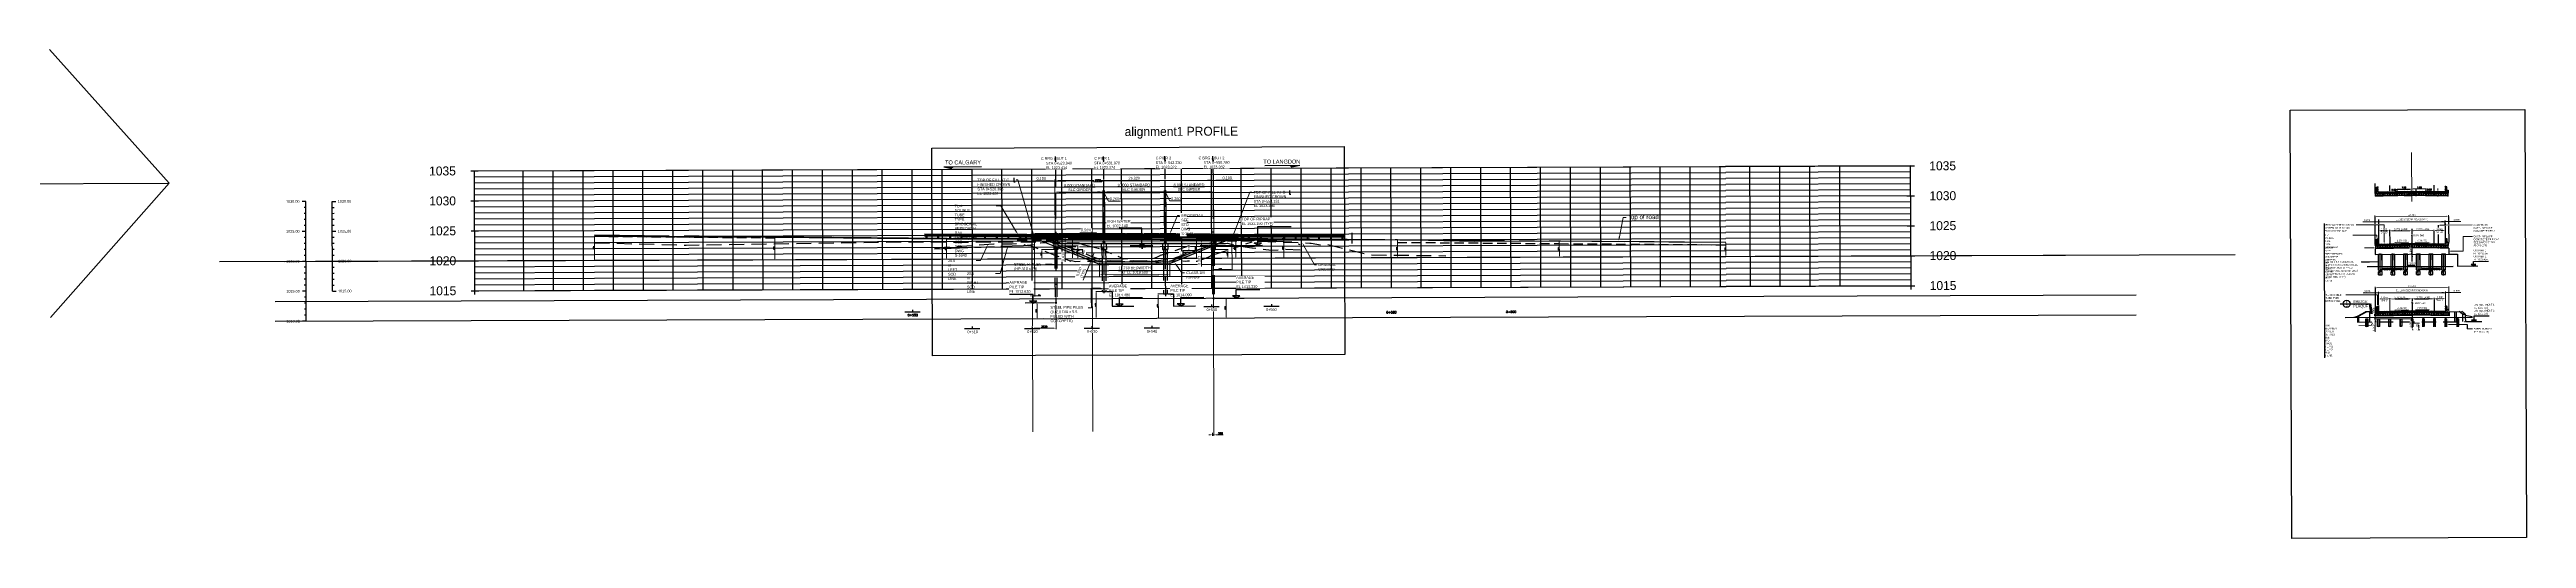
# Model space of a CAD drawing. Header units: metres. Extents: x -16741 to 19994, y 5629700 to 5668838.
# Drawn here: x 16533.4 to 16947.3, y 5648976.8 to 5649058.4 of the extents above; entities that cross this region are included whole.
import ezdxf
from ezdxf import colors
from ezdxf.entities.mleader import LeaderData, LeaderLine
from ezdxf.enums import TextEntityAlignment as Align
from ezdxf.math import Vec2, Vec3

# ---------------------------------------------------------------- set-up
doc = ezdxf.new("R2010")
doc.units = ezdxf.units.M
for name, pattern in [('CENTER', [2, 1.25, -0.25, 0.25, -0.25]), ('CENTERX2', [101.6, 63.5, -12.7, 12.7, -12.7]), ('DASHED', [0.75, 0.5, -0.25]), ('DASHED2', [0.375, 0.25, -0.125]), ('DGN Style 2', [8, 5, -3]), ('DGN Style 3', [12, 9, -3]), ('DGN Style 4', [17.145521, 8.572761, -4.28638, 0, -4.28638]), ('DGN Style 6', [16, 0, -2, 6, -2, 2, -2, 2]), ('HIDDEN2', [4.7625, 3.175, -1.5875]), ('PHANTOM2', [31.75, 15.875, -3.175, 3.175, -3.175, 3.175, -3.175])]:
    doc.linetypes.add(name, pattern=pattern)
for name, color, linetype in [('C-RD-PRF-SODL', 3, 'DGN Style 3'), ('C-RD-PRF-SODR', 40, 'DGN Style 6'), ('C-ROAD-PROF-GRID-MAJR', 253, 'Continuous'), ('C-ROAD-PROF-GRID-MINR', 253, 'Continuous'), ('C-ROAD-PROF-TEXT', 11, 'Continuous'), ('C-ROAD-PROF-TITL', 11, 'Continuous'), ('C-ROAD-PROF-TTLB', 5, 'Continuous'), ('C-ROAD-PROF-VIEW', 7, 'Continuous'), ('G-AN-LIN-WT3', 2, 'Continuous'), ('G-AN-TXT-WT3', 4, 'Continuous'), ('G-AN-TXT-WT4', 6, 'Continuous'), ('S-BR-ABUT', 21, 'Continuous'), ('S-BR-ABUTMENT-HDD', 3, 'HIDDEN2'), ('S-BR-ABUTMENT-HDD-THIN', 67, 'HIDDEN2'), ('S-BR-ANNO', 2, 'Continuous'), ('S-BR-BRG PAD', 8, 'Continuous'), ('S-BR-BRIDGERAIL', 139, 'Continuous'), ('S-BR-CANAL', 2, 'Continuous'), ('S-BR-CEN', 1, 'CENTERX2'), ('S-BR-CEN-1', 1, 'CENTERX2'), ('S-BR-DECK', 2, 'Continuous'), ('S-BR-DECK-HDD', 11, 'HIDDEN2'), ('S-BR-DIM', 1, 'Continuous'), ('S-BR-EOP', 7, 'DGN Style 2'), ('S-BR-EX-GROUND', 8, 'Continuous'), ('S-BR-HATCH', 252, 'Continuous'), ('S-BR-PIER', 21, 'Continuous'), ('S-BR-PILE-HDD', 21, 'HIDDEN2'), ('S-BR-PILE-PIPE', 1, 'Continuous'), ('S-BR-POST', 139, 'Continuous'), ('S-BR-PRECAST', 21, 'Continuous'), ('S-BR-RIP-RAP', 252, 'Continuous'), ('S-BR-SIDESLOPE', 21, 'Continuous'), ('S-BR-SLOPE', 51, 'Continuous'), ('S-BR-SOLID', 254, 'Continuous')]:
    doc.layers.add(name, color=color, linetype=linetype)
for name, color, linetype, plot in [('G-TB-VPORTS', 8, 'Continuous', False), ('S-BR-ELEVATIONS-NPLOT', 8, 'Continuous', False), ('S-BR-NPLOT', 250, 'Continuous', False)]:
    doc.layers.add(name, color=color, linetype=linetype, plot=plot)
doc.layers.add('S-BR-CEN-DGN4', color=1, linetype='DGN Style 4', lineweight=30)
doc.styles.add('AT Text Standard', font='simplex.shx', dxfattribs={"oblique": 1e-05, "height": 3})
doc.styles.add('AT_Font_Prop_3.0', font='font005.shx', dxfattribs={"height": 3})
doc.styles.add('AT_Font_Prop_3.5', font='font005.shx', dxfattribs={"height": 3.5})
doc.styles.add('AT_Font_Prop_4.5', font='font005.shx', dxfattribs={"height": 4.5})
doc.styles.add('G-AN-TXT', font='font005.shx', dxfattribs={"height": 0.003})
doc.dimstyles.new('AT Dim Standard (Meters)', dxfattribs={"dimtxt": 3, "dimasz": 3, "dimexe": 1.5, "dimexo": 1.5, "dimgap": 1, "dimtad": 1, "dimdec": 3, "dimzin": 0, "dimdsep": 46, "dimtxsty": 'AT_Font_Prop_3.0', "dimcen": -1.5, "dimclrd": 256, "dimclre": 256, "dimclrt": 2, "dimaunit": 1, "dimadec": 3, "dimazin": 0, "dimtfac": 1, "dimtdec": 3, "dimtmove": 0, "dimatfit": 3, "dimfxl": 1, "dimtfill": 1, "dimtolj": 1, "dimtzin": 0, "dimlwd": 15, "dimlwe": 15, "dimarcsym": 0})
doc.dimstyles.new('AT Dim Standard (Millimeters)', dxfattribs={"dimtxt": 3, "dimasz": 3, "dimexe": 1.5, "dimexo": 1.5, "dimgap": 1, "dimtad": 1, "dimdec": 0, "dimlfac": 1000, "dimzin": 0, "dimdsep": 46, "dimtxsty": 'AT Text Standard', "dimcen": -1.5, "dimclrd": 256, "dimclre": 256, "dimclrt": 7, "dimaunit": 1, "dimadec": 3, "dimazin": 0, "dimtfac": 1, "dimtdec": 0, "dimtmove": 0, "dimatfit": 3, "dimfxl": 1, "dimtfill": 1, "dimtolj": 1, "dimtzin": 0, "dimlwd": 15, "dimlwe": 15, "dimarcsym": 0})
pattern_1 = [(51.3442, (16922.57946, 5649034.43276), (0.365017, -0.0233216), [0.0381, -0.4191]), (356.3442, (16922.57946, 5649034.43276), (-0.079432, 0.380355), [0.03048, -0.335281]), (101.7957, (16922.60987, 5649034.4308), (0.285585, 0.357033), [0.03238, -0.35618]), (47.5284, (16922.57707, 5649034.53433), (0.543981, -0.071343), [0.05715, -0.62865]), (97.98, (16922.6224, 5649034.5284), (0.463069, 0.505855), [0.04857, -0.53427]), (352.5284, (16922.5771, 5649034.53433), (0.46307, 0.505855), [0.04572, -0.50292]), (22.3442, (16922.62845, 5649034.51013), (0.3079435, -0.1973606), [0.0381, -0.4191]), (327.3442, (16922.62845, 5649034.51013), (0.114928, 0.371174), [0.03048, -0.33528]), (72.7957, (16922.6541, 5649034.4937), (0.422872, 0.173814), [0.03238, -0.35618]), (38.8442, (16922.57946, 5649034.43276), (0.0022083, 0.1692085), [0, -0.331216, 0, -0.34036, 0, -0.33655]), (8.8442, (16922.57946, 5649034.43276), (0.1289022, 0.203441), [0, -0.194056, 0, -0.323596, 0, -0.12827]), (328.8442, (16922.4662, 5649034.4301), (0.2713753, -0.0050926), [0, -0.127, 0, -0.39624, 0, -0.52578]), (318.8442, (16922.41542, 5649034.4289), (0.294984, 0.057789), [0, -0.1651, 0, -0.263144, 0, -0.37338])]
pattern_2 = [(50.396946, (16600.26906, 5649438.13924), (0.27343608, -0.0220148), [0.028575, -0.314325]), (355.396946, (16600.26906, 5649438.13924), (-0.05484931, 0.28621214), [0.02286, -0.25146088]), (100.84839, (16600.29185, 5649438.1374), (0.21858677, 0.26419733), [0.02428501, -0.26713537]), (46.581146, (16600.26853, 5649438.21544), (0.4070457, -0.06024494), [0.0428625, -0.4714875]), (97.0325, (16600.30245, 5649438.21042), (0.35352642, 0.37359737), [0.03642753, -0.4007034]), (351.5811, (16600.26853, 5649438.21544), (0.35352642, 0.37359737), [0.03428995, -0.3771896]), (21.396946, (16600.30676, 5649438.19665), (0.22847886, -0.15181855), [0.028575, -0.314325]), (326.396946, (16600.30676, 5649438.19665), (0.09078675, 0.27691756), [0.02286, -0.25146]), (71.84839, (16600.3258, 5649438.184), (0.31926561, 0.12509901), [0.02428501, -0.2671349]), (37.896946, (16600.26906, 5649438.13924), (0.003754103, 0.126861611), [0, -0.248412, 0, -0.25527, 0, -0.2524125]), (7.896946, (16600.26906, 5649438.13924), (0.09918602, 0.15096164), [0, -0.145542, 0, -0.242697, 0, -0.0962025]), (327.896946, (16600.1841, 5649438.13865), (0.203440545, -0.007183861), [0, -0.09525, 0, -0.29718, 0, -0.394335]), (317.896946, (16600.146, 5649438.13839), (0.22192421, 0.03967817), [0, -0.123825, 0, -0.197358, 0, -0.280035])]
pattern_3 = [(50.396946, (16600.30806, 5649426.88034), (0.27343608, -0.0220148), [0.028575, -0.314325]), (355.396946, (16600.30806, 5649426.88034), (-0.05484931, 0.28621214), [0.02286, -0.25146088]), (100.84839, (16600.33085, 5649426.8785), (0.21858677, 0.26419733), [0.02428501, -0.26713537]), (46.581146, (16600.30753, 5649426.95654), (0.4070457, -0.06024494), [0.0428625, -0.4714875]), (97.0325, (16600.34145, 5649426.9515), (0.35352642, 0.37359737), [0.03642753, -0.4007034]), (351.5811, (16600.30753, 5649426.95654), (0.35352642, 0.37359737), [0.03428995, -0.3771896]), (21.396946, (16600.34577, 5649426.93775), (0.22847886, -0.15181855), [0.028575, -0.314325]), (326.396946, (16600.34577, 5649426.93775), (0.09078675, 0.27691756), [0.02286, -0.25146]), (71.84839, (16600.3648, 5649426.9251), (0.31926561, 0.12509901), [0.02428501, -0.2671349]), (37.896946, (16600.30806, 5649426.88034), (0.003754103, 0.126861611), [0, -0.248412, 0, -0.25527, 0, -0.2524125]), (7.896946, (16600.30806, 5649426.88034), (0.09918602, 0.15096164), [0, -0.145542, 0, -0.242697, 0, -0.0962025]), (327.896946, (16600.2231, 5649426.87975), (0.203440545, -0.007183861), [0, -0.09525, 0, -0.29718, 0, -0.394335]), (317.896946, (16600.185, 5649426.87949), (0.22192421, 0.03967817), [0, -0.123825, 0, -0.197358, 0, -0.280035])]

msp = doc.modelspace()

# ---------------------------------------------------------------- texts
at = {"layer": 'C-ROAD-PROF-TEXT', "color": 11, "linetype": 'Continuous', "lineweight": -3, "char_height": 1.5, "rotation": 0.198474, "style": 'G-AN-TXT'}
for s, insert, attachment_point in [('1035', (16601.2741, 5649038.1354), 6), ('{\\C256;1035}', (16847.5227, 5649038.9884), 4), ('{\\C256;1030}', (16847.54, 5649033.9884), 4), ('1030', (16601.2915, 5649033.1354), 6), ('1025', (16601.3088, 5649028.1354), 6), ('{\\C256;1025}', (16847.5573, 5649028.9884), 4), ('1020', (16601.3261, 5649023.1354), 6), ('{\\C256;1020}', (16847.5746, 5649023.9885), 4), ('1015', (16601.3434, 5649018.1355), 6), ('{\\C256;1015}', (16847.5919, 5649018.9885), 4)]:
    msp.add_mtext(s, dxfattribs=dict(at, insert=insert, attachment_point=attachment_point))
at = {"layer": 'C-ROAD-PROF-TITL', "color": 11, "linetype": 'Continuous', "lineweight": -3, "insert": (16722.5269, 5649043.5554), "char_height": 1.5, "attachment_point": 8, "rotation": 0.198474, "style": 'G-AN-TXT'}
msp.add_mtext('alignment1 PROFILE', dxfattribs=at)
at = {"layer": 'C-ROAD-PROF-VIEW', "color": 2, "attachment_point": 5, "rotation": 0.198474}
for s, insert, char_height, style in [('\\A1;0.02', (16925.1385, 5649034.9964), 0.25, 'AT Text Standard'), ('\\A1;1.00', (16926.8297, 5649035.3751), 0.25, 'AT Text Standard'), ('\\A1;1.00', (16929.4217, 5649035.3841), 0.25, 'AT Text Standard'), ('\\A1;0.02', (16931.1154, 5649035.0171), 0.25, 'AT Text Standard'), ('\\A1;FLOW', (16928.1734, 5649022.7145), 0.3, 'AT_Font_Prop_3.0')]:
    msp.add_mtext(s, dxfattribs=dict(at, insert=insert, char_height=char_height, style=style))
at = {"layer": 'S-BR-DIM', "color": 2, "attachment_point": 5, "rotation": 0.198474}
for s, insert, char_height, width, style in [('\\A1;TO CALGARY', (16686.0354, 5649039.5634), 0.675, 6.864686, 'AT_Font_Prop_4.5'), ('\\A1;TO LANGDON', (16739.3104, 5649039.6951), 0.675, 6.864686, 'AT_Font_Prop_4.5'), ('\\A1;1030.00', (16574.013, 5649033.0444), 0.45, 6.864686, 'AT_Font_Prop_3.0'), ('\\A1;1030.00', (16582.6641, 5649033.0743), 0.45, 6.864686, 'AT_Font_Prop_3.0'), ('\\A1;1025.00', (16574.0303, 5649028.0444), 0.45, 6.864686, 'AT_Font_Prop_3.0'), ('\\A1;1025.00', (16582.6814, 5649028.0744), 0.45, 6.864686, 'AT_Font_Prop_3.0'), ('\\A1;1020.00', (16574.0476, 5649023.0444), 0.45, 6.864686, 'AT_Font_Prop_3.0'), ('\\A1;1020.00', (16582.6987, 5649023.0744), 0.45, 6.864686, 'AT_Font_Prop_3.0'), ('\\A1;\\pxql;{\\Q0;U/S PIER 1\\PEL 1021.500\\PU/S PIER 2\\PEL 1021.450}', (16941.916, 5649024.1173), 0.3, 6.864686, 'AT_Font_Prop_3.0'), ('\\A1;1015.00', (16574.0649, 5649018.0445), 0.45, 6.864686, 'AT_Font_Prop_3.0'), ('\\A1;1015.00', (16582.716, 5649018.0744), 0.45, 6.864686, 'AT_Font_Prop_3.0'), ('\\A1;0+580', (16757.6297, 5649014.5435), 0.375, 2.17658, 'AT Text Standard'), ('\\A1;0+600', (16777.6296, 5649014.6128), 0.375, 2.17658, 'AT Text Standard'), ('\\A1;\\pxql;{\\Q0;U/S ABUTMENT 1\\PEL 1021.540\\PU/S ABUTMENT 2\\PEL 1021.400}', (16941.9876, 5649015.0529), 0.3, 6.864686, 'AT_Font_Prop_3.0'), ('\\A1;1010.00', (16574.0822, 5649013.0445), 0.45, 6.864686, 'AT_Font_Prop_3.0')]:
    msp.add_mtext(s, dxfattribs=dict(at, insert=insert, char_height=char_height, width=width, style=style))
at = {"layer": 'S-BR-DIM', "color": 2, "lineweight": 30, "char_height": 0.45, "attachment_point": 5, "rotation": 0.198474, "style": 'AT_Font_Prop_3.0', "bg_fill": 3, "box_fill_scale": 1.1, "bg_fill_color": 256, "bg_fill_true_color": 13158600, "bg_fill_transparency": 0}
for s, insert in [('\\pxql;C PIER 1', (16709.2728, 5649040.2544)), ('\\pxql;C PIER 2', (16719.5328, 5649040.2899)), ('\\pxql;C BRG ABUT 2', (16727.5627, 5649040.3177)), ('\\A1;0+560', (16737.5601, 5649015.002)), ('\\A1;0+520', (16697.6413, 5649011.3041)), ('\\A1;0+540', (16717.6123, 5649011.3733))]:
    msp.add_mtext(s, dxfattribs=dict(at, insert=insert))

# ---------------------------------------------------------------- blocks, each defined once
blk = doc.blocks.new('SLC-510-Ext-Girder')
at = {"layer": 'S-BR-ANNO', "lineweight": 5}
for p, q in [((-0.66, 0.69), (-0.64, 0.71)), ((-0.66, 0.25), (-0.66, 0.69)), ((-0.66, 0.25), (-0.63, 0.23)), ((-0.64, 0.71), (-0.13, 0.68)), ((-0.63, 0.23), (-0.6, 0.25)), ((-0.6, 0.25), (-0.58, 0.27)), ((-0.6, 0.25), (-0.6, -0.23)), ((-0.58, 0.27), (0.58, 0.27)), ((-0.13, 0.68), (-0.1, 0.64)), ((-0.1, 0.64), (-0.06, 0.27)), ((0.58, 0.27), (0.6, 0.25)), ((0.6, 0.25), (0.6, -0.23)), ((-0.57, -0.25), (-0.6, -0.23)), ((-0.57, -0.25), (-0.51, -0.25)), ((-0.5, -0.23), (-0.51, -0.23)), ((-0.51, -0.23), (-0.51, -0.25)), ((-0.5, -0.25), (-0.5, -0.23)), ((-0.5, -0.25), (0.5, -0.25)), ((0.5, -0.23), (0.51, -0.23)), ((0.5, -0.25), (0.5, -0.23)), ((0.51, -0.23), (0.51, -0.25)), ((0.51, -0.25), (0.57, -0.25)), ((0.57, -0.25), (0.6, -0.23))]:
    blk.add_line(p, q, dxfattribs=at)
for centre in [(-0.37, 0), (0, 0), (0.37, 0)]:
    blk.add_circle(centre, 0.14, dxfattribs=at)
blk = doc.blocks.new('SLC-510-Int-Girder')
at = {"layer": 'S-BR-ANNO', "lineweight": 5}
for p, q in [((-0.6, 0.25), (-0.58, 0.27)), ((-0.6, 0.25), (-0.6, -0.23)), ((-0.58, 0.27), (0.58, 0.27)), ((0.58, 0.27), (0.6, 0.25)), ((0.6, 0.25), (0.6, -0.23)), ((-0.57, -0.25), (-0.6, -0.23)), ((-0.57, -0.25), (-0.51, -0.25)), ((-0.5, -0.23), (-0.51, -0.23)), ((-0.51, -0.23), (-0.51, -0.25)), ((-0.5, -0.25), (-0.5, -0.23)), ((-0.5, -0.25), (0.5, -0.25)), ((0.5, -0.23), (0.51, -0.23)), ((0.5, -0.25), (0.5, -0.23)), ((0.51, -0.23), (0.51, -0.25)), ((0.51, -0.25), (0.57, -0.25)), ((0.57, -0.25), (0.6, -0.23))]:
    blk.add_line(p, q, dxfattribs=at)
for centre in [(-0.37, 0), (0, 0), (0.37, 0)]:
    blk.add_circle(centre, 0.14, dxfattribs=at)
blk = doc.blocks.new('*D84')
at = {"layer": 'Defpoints', "color": 0, "lineweight": 30, "transparency": 16777216}
for p in [(16934.3, 5649030.59), (16921.99, 5649029.4), (16934.31, 5649029.79)]:
    blk.add_point(p, dxfattribs=at)
at = {"layer": 'S-BR-DIM', "lineweight": 15, "transparency": 16777216}
for p, q in [((16921.98, 5649029.55), (16921.98, 5649030.7)), ((16922.28, 5649030.55), (16934, 5649030.59)), ((16934.31, 5649029.94), (16934.3, 5649030.74))]:
    blk.add_line(p, q, dxfattribs=at)
at = {"layer": 'S-BR-DIM', "lineweight": 30, "transparency": 16777216}
for points in [[(16922.28, 5649030.6), (16922.28, 5649030.5), (16921.98, 5649030.55)], [(16934, 5649030.64), (16934, 5649030.54), (16934.3, 5649030.59)]]:
    blk.add_solid(points, dxfattribs=at)
at = {"layer": 'S-BR-DIM', "color": 2, "transparency": 16777216, "insert": (16928.14, 5649030.82), "char_height": 0.3, "attachment_point": 5, "rotation": 0.1985, "style": 'AT_Font_Prop_3.0', "bg_fill": 3, "box_fill_scale": 1.1, "bg_fill_color": 256, "bg_fill_true_color": 13158600, "bg_fill_transparency": 0}
blk.add_mtext('\\A1;12.310', dxfattribs=at)
blk = doc.blocks.new('*D85')
at = {"layer": 'Defpoints', "color": 0, "lineweight": 30, "transparency": 16777216}
for p in [(16922.57, 5649029.67), (16933.73, 5649029.71), (16933.73, 5649029.67)]:
    blk.add_point(p, dxfattribs=at)
at = {"layer": 'S-BR-DIM', "lineweight": 15, "transparency": 16777216}
for p, q in [((16922.57, 5649029.52), (16922.57, 5649029.52)), ((16922.87, 5649029.67), (16933.43, 5649029.7)), ((16933.73, 5649029.82), (16933.73, 5649029.86))]:
    blk.add_line(p, q, dxfattribs=at)
at = {"layer": 'S-BR-DIM', "lineweight": 30, "transparency": 16777216}
for points in [[(16922.87, 5649029.72), (16922.87, 5649029.62), (16922.57, 5649029.67)], [(16933.43, 5649029.75), (16933.43, 5649029.65), (16933.73, 5649029.71)]]:
    blk.add_solid(points, dxfattribs=at)
at = {"layer": 'S-BR-DIM', "color": 2, "transparency": 16777216, "insert": (16928.15, 5649030.01), "char_height": 0.3, "attachment_point": 5, "rotation": 0.1985, "style": 'AT_Font_Prop_3.0', "bg_fill": 3, "box_fill_scale": 1.1, "bg_fill_color": 256, "bg_fill_true_color": 13158600, "bg_fill_transparency": 0}
blk.add_mtext('\\A1;11.160 (CLEAR ROADWAY)', dxfattribs=at)
blk = doc.blocks.new('*D86')
at = {"layer": 'S-BR-DIM', "lineweight": 15, "transparency": 16777216}
for p, q in [((16919.97, 5649029.66), (16921.98, 5649029.66)), ((16921.68, 5649029.66), (16921.38, 5649029.66)), ((16921.98, 5649029.57), (16921.98, 5649029.81)), ((16922.56, 5649029.59), (16922.56, 5649029.82)), ((16922.86, 5649029.67), (16923.16, 5649029.67))]:
    blk.add_line(p, q, dxfattribs=at)
at = {"layer": 'S-BR-DIM', "color": 2, "transparency": 16777216, "insert": (16920.67, 5649029.91), "char_height": 0.3, "attachment_point": 5, "rotation": 0.1985, "style": 'AT_Font_Prop_3.0', "bg_fill": 3, "box_fill_scale": 1.1, "bg_fill_color": 256, "bg_fill_true_color": 13158600, "bg_fill_transparency": 0}
blk.add_mtext('\\A1;0.575', dxfattribs=at)
at = {"layer": 'Defpoints', "color": 0, "lineweight": 30, "transparency": 16777216}
for p in [(16921.98, 5649029.42), (16922.56, 5649029.67), (16922.56, 5649029.44)]:
    blk.add_point(p, dxfattribs=at)
at = {"layer": 'S-BR-DIM', "lineweight": 15, "transparency": 16777216}
blk.add_line((16921.98, 5649029.66), (16922.56, 5649029.67), dxfattribs=at)
blk.add_line((16921.98, 5649029.66), (16922.56, 5649029.67), dxfattribs=at)
at = {"layer": 'S-BR-DIM', "lineweight": 30, "transparency": 16777216}
for points in [[(16921.68, 5649029.71), (16921.68, 5649029.61), (16921.98, 5649029.66)], [(16922.86, 5649029.72), (16922.86, 5649029.62), (16922.56, 5649029.67)]]:
    blk.add_solid(points, dxfattribs=at)
blk = doc.blocks.new('*D87')
at = {"layer": 'S-BR-DIM', "lineweight": 15, "transparency": 16777216}
for p, q in [((16924.45, 5649027.85), (16924.45, 5649028.3)), ((16924.75, 5649028.15), (16927.85, 5649028.16))]:
    blk.add_line(p, q, dxfattribs=at)
at = {"layer": 'S-BR-DIM', "color": 2, "transparency": 16777216, "insert": (16926.3, 5649028.4), "char_height": 0.3, "width": 3.2156, "attachment_point": 5, "rotation": 0.1985, "style": 'AT_Font_Prop_3.0', "bg_fill": 3, "box_fill_scale": 1.1, "bg_fill_color": 256, "bg_fill_true_color": 13158600, "bg_fill_transparency": 0}
blk.add_mtext('\\A1;3.700 LANE', dxfattribs=at)
at = {"layer": 'Defpoints', "color": 0, "lineweight": 30, "transparency": 16777216}
for p in [(16924.45, 5649027.7), (16928.15, 5649028.16), (16928.15, 5649028.16)]:
    blk.add_point(p, dxfattribs=at)
at = {"layer": 'S-BR-DIM', "lineweight": 30, "transparency": 16777216}
for points in [[(16924.75, 5649028.2), (16924.75, 5649028.1), (16924.45, 5649028.15)], [(16927.85, 5649028.21), (16927.85, 5649028.11), (16928.15, 5649028.16)]]:
    blk.add_solid(points, dxfattribs=at)
blk = doc.blocks.new('*D88')
at = {"layer": 'S-BR-DIM', "lineweight": 15, "transparency": 16777216}
for p, q in [((16933.42, 5649029.7), (16933.12, 5649029.7)), ((16933.73, 5649029.67), (16933.72, 5649029.86)), ((16934.31, 5649029.59), (16934.31, 5649029.86)), ((16936.33, 5649029.71), (16934.31, 5649029.71)), ((16934.61, 5649029.71), (16934.91, 5649029.71))]:
    blk.add_line(p, q, dxfattribs=at)
at = {"layer": 'S-BR-DIM', "color": 2, "transparency": 16777216, "insert": (16935.63, 5649029.96), "char_height": 0.3, "attachment_point": 5, "rotation": 0.1985, "style": 'AT_Font_Prop_3.0', "bg_fill": 3, "box_fill_scale": 1.1, "bg_fill_color": 256, "bg_fill_true_color": 13158600, "bg_fill_transparency": 0}
blk.add_mtext('\\A1;0.575', dxfattribs=at)
at = {"layer": 'Defpoints', "color": 0, "lineweight": 30, "transparency": 16777216}
for p in [(16933.72, 5649029.71), (16933.73, 5649029.52), (16934.31, 5649029.44)]:
    blk.add_point(p, dxfattribs=at)
at = {"layer": 'S-BR-DIM', "lineweight": 15, "transparency": 16777216}
blk.add_line((16934.31, 5649029.71), (16933.72, 5649029.71), dxfattribs=at)
blk.add_line((16934.31, 5649029.71), (16933.72, 5649029.71), dxfattribs=at)
at = {"layer": 'S-BR-DIM', "lineweight": 30, "transparency": 16777216}
for points in [[(16933.42, 5649029.75), (16933.43, 5649029.65), (16933.72, 5649029.71)], [(16934.61, 5649029.76), (16934.61, 5649029.66), (16934.31, 5649029.71)]]:
    blk.add_solid(points, dxfattribs=at)
blk = doc.blocks.new('*D89')
at = {"layer": 'S-BR-DIM', "lineweight": 15, "transparency": 16777216}
for p, q in [((16922.87, 5649028.14), (16924.15, 5649028.15)), ((16924.45, 5649027.94), (16924.45, 5649028.3))]:
    blk.add_line(p, q, dxfattribs=at)
at = {"layer": 'S-BR-DIM', "lineweight": 30, "transparency": 16777216}
for points in [[(16922.87, 5649028.19), (16922.87, 5649028.09), (16922.57, 5649028.14)], [(16924.15, 5649028.2), (16924.15, 5649028.1), (16924.45, 5649028.15)]]:
    blk.add_solid(points, dxfattribs=at)
at = {"layer": 'S-BR-DIM', "color": 2, "transparency": 16777216, "insert": (16923.51, 5649028.39), "char_height": 0.3, "attachment_point": 5, "rotation": 0.1985, "style": 'AT_Font_Prop_3.0', "bg_fill": 3, "box_fill_scale": 1.1, "bg_fill_color": 256, "bg_fill_true_color": 13158600, "bg_fill_transparency": 0}
blk.add_mtext('\\A1;1.880', dxfattribs=at)
at = {"layer": 'S-BR-DIM', "color": 2, "transparency": 16777216, "insert": (16923.51, 5649027.89), "char_height": 0.3, "attachment_point": 5, "rotation": 0.1985, "style": 'AT_Font_Prop_3.0', "bg_fill": 3, "box_fill_scale": 1.1, "bg_fill_color": 256, "bg_fill_true_color": 13158600, "bg_fill_transparency": 0}
blk.add_mtext('\\A1;SHLD', dxfattribs=at)
at = {"layer": 'Defpoints', "color": 0, "lineweight": 30, "transparency": 16777216}
for p in [(16922.57, 5649028.14), (16924.45, 5649028.15), (16924.45, 5649027.79)]:
    blk.add_point(p, dxfattribs=at)
blk = doc.blocks.new('_None')
blk = doc.blocks.new('*D93')
at = {"layer": 'Defpoints', "color": 0, "lineweight": 30, "transparency": 16777216}
for p in [(16932.52, 5649034.62), (16932.52, 5649034.62), (16932.53, 5649034.49)]:
    blk.add_point(p, dxfattribs=at)
at = {"layer": 'S-BR-DIM', "lineweight": 15, "transparency": 16777216}
for p, q in [((16932.52, 5649034.92), (16932.52, 5649035.22)), ((16932.53, 5649034.49), (16932.52, 5649034.62)), ((16932.53, 5649034.19), (16932.53, 5649033.89))]:
    blk.add_line(p, q, dxfattribs=at)
at = {"layer": 'S-BR-DIM', "lineweight": 30, "transparency": 16777216}
for points in [[(16932.57, 5649034.92), (16932.47, 5649034.92), (16932.52, 5649034.62)], [(16932.58, 5649034.19), (16932.48, 5649034.19), (16932.53, 5649034.49)]]:
    blk.add_solid(points, dxfattribs=at)
blk = doc.blocks.new('*U30')
at = {"layer": 'S-BR-ANNO', "lineweight": 5}
for p, q in [((-0.12, -0.05), (-0.03, 0.04)), ((0.03, -0.04), (0.12, 0.05))]:
    blk.add_line(p, q, dxfattribs=at)
blk.add_solid([(-0.03, 0.04), (0.12, 0.05), (-0.12, -0.05), (0.03, -0.04)], dxfattribs=at)
blk = doc.blocks.new('*U31')
at = {"layer": 'S-BR-PIER', "color": 0, "linetype": 'ByBlock', "lineweight": -2, "transparency": 16777216}
for p in [(0, 0), (0.5, 0.01), (1, 0.02), (1.5, 0.03), (2, 0.04), (2.5, 0.05), (3, 0.06), (3.5, 0.07), (4, 0.08), (4.5, 0.09), (5, 0.1)]:
    blk.add_blockref('*U30', p, dxfattribs=at)
blk = doc.blocks.new('*U32')
at = {"layer": 'S-BR-ANNO', "lineweight": 5}
for p, q in [((-0.02, 0.05), (-0.11, -0.04)), ((0.11, 0.04), (0.03, -0.04))]:
    blk.add_line(p, q, dxfattribs=at)
blk.add_solid([(0.02, -0.05), (-0.11, -0.04), (0.11, 0.04), (-0.02, 0.05)], dxfattribs=at)
blk = doc.blocks.new('*U33')
at = {"layer": 'S-BR-PIER', "color": 0, "linetype": 'ByBlock', "lineweight": -2, "transparency": 16777216}
for p in [(0, 0), (0.5, -0.01), (1, -0.02), (1.5, -0.03), (2, -0.04), (2.5, -0.05), (3, -0.06), (3.5, -0.07), (4, -0.08), (4.5, -0.09), (5, -0.1)]:
    blk.add_blockref('*U32', p, dxfattribs=at)
blk = doc.blocks.new('*D44')
at = {"layer": 'S-BR-NPLOT', "lineweight": 15}
blk.add_line((16624.44, 5649027.3), (16624.45, 5649023.37), dxfattribs=at)
at = {"layer": 'S-BR-NPLOT', "lineweight": 30}
for points in [[(16624.41, 5649027.3), (16624.46, 5649027.3), (16624.44, 5649027.45)], [(16624.43, 5649023.37), (16624.48, 5649023.37), (16624.45, 5649023.22)]]:
    blk.add_solid(points, dxfattribs=at)
at = {"layer": 'S-BR-NPLOT', "color": 8, "insert": (16624.32, 5649025.33), "char_height": 0.15, "attachment_point": 5, "rotation": 90.1985, "style": 'AT Text Standard', "bg_fill": 3, "box_fill_scale": 1.1, "bg_fill_color": 256, "bg_fill_true_color": 13158600, "bg_fill_transparency": 0}
blk.add_mtext('\\A1;4231', dxfattribs=at)
at = {"layer": 'Defpoints', "color": 0, "lineweight": 30}
for p in [(16624.44, 5649027.45), (16624.45, 5649023.22), (16624.45, 5649023.22)]:
    blk.add_point(p, dxfattribs=at)
blk = doc.blocks.new('*D45')
at = {"layer": 'S-BR-NPLOT', "lineweight": 15}
for p, q in [((16654.57, 5649027.02), (16654.59, 5649023.47)), ((16654.65, 5649027.17), (16654.65, 5649027.17))]:
    blk.add_line(p, q, dxfattribs=at)
at = {"layer": 'S-BR-NPLOT', "lineweight": 30}
for points in [[(16654.55, 5649027.02), (16654.6, 5649027.02), (16654.57, 5649027.17)], [(16654.56, 5649023.47), (16654.61, 5649023.47), (16654.59, 5649023.32)]]:
    blk.add_solid(points, dxfattribs=at)
at = {"layer": 'S-BR-NPLOT', "color": 8, "insert": (16654.45, 5649025.25), "char_height": 0.15, "attachment_point": 5, "rotation": 90.1985, "style": 'AT Text Standard', "bg_fill": 3, "box_fill_scale": 1.1, "bg_fill_color": 256, "bg_fill_true_color": 13158600, "bg_fill_transparency": 0}
blk.add_mtext('\\A1;3852', dxfattribs=at)
at = {"layer": 'Defpoints', "color": 0, "lineweight": 30}
for p in [(16654.57, 5649027.17), (16654.59, 5649023.32), (16654.59, 5649023.32)]:
    blk.add_point(p, dxfattribs=at)
blk = doc.blocks.new('*D46')
at = {"layer": 'S-BR-NPLOT', "lineweight": 15}
blk.add_line((16683.25, 5649026.77), (16683.26, 5649023.57), dxfattribs=at)
at = {"layer": 'S-BR-NPLOT', "lineweight": 30}
for points in [[(16683.22, 5649026.77), (16683.27, 5649026.77), (16683.25, 5649026.92)], [(16683.23, 5649023.57), (16683.28, 5649023.57), (16683.26, 5649023.42)]]:
    blk.add_solid(points, dxfattribs=at)
at = {"layer": 'S-BR-NPLOT', "color": 8, "insert": (16683.13, 5649025.17), "char_height": 0.15, "attachment_point": 5, "rotation": 90.1985, "style": 'AT Text Standard', "bg_fill": 3, "box_fill_scale": 1.1, "bg_fill_color": 256, "bg_fill_true_color": 13158600, "bg_fill_transparency": 0}
blk.add_mtext('\\A1;3505', dxfattribs=at)
at = {"layer": 'Defpoints', "color": 0, "lineweight": 30}
for p in [(16683.25, 5649026.92), (16683.26, 5649023.42), (16683.26, 5649023.42)]:
    blk.add_point(p, dxfattribs=at)
blk = doc.blocks.new('*D47')
at = {"layer": 'S-BR-NPLOT', "lineweight": 15}
blk.add_line((16704.33, 5649026.74), (16704.35, 5649023.64), dxfattribs=at)
at = {"layer": 'S-BR-NPLOT', "lineweight": 30}
for points in [[(16704.31, 5649026.74), (16704.36, 5649026.74), (16704.33, 5649026.89)], [(16704.32, 5649023.64), (16704.37, 5649023.64), (16704.35, 5649023.49)]]:
    blk.add_solid(points, dxfattribs=at)
at = {"layer": 'S-BR-NPLOT', "color": 8, "insert": (16704.21, 5649025.19), "char_height": 0.15, "attachment_point": 5, "rotation": 90.1985, "style": 'AT Text Standard', "bg_fill": 3, "box_fill_scale": 1.1, "bg_fill_color": 256, "bg_fill_true_color": 13158600, "bg_fill_transparency": 0}
blk.add_mtext('\\A1;3400', dxfattribs=at)
at = {"layer": 'Defpoints', "color": 0, "lineweight": 30}
for p in [(16704.33, 5649026.89), (16704.35, 5649023.49), (16704.35, 5649023.49)]:
    blk.add_point(p, dxfattribs=at)
blk = doc.blocks.new('*D48')
at = {"layer": 'S-BR-NPLOT', "lineweight": 15}
blk.add_line((16725.04, 5649026.71), (16725.06, 5649023.71), dxfattribs=at)
at = {"layer": 'S-BR-NPLOT', "lineweight": 30}
for points in [[(16725.02, 5649026.71), (16725.07, 5649026.71), (16725.04, 5649026.86)], [(16725.03, 5649023.71), (16725.08, 5649023.71), (16725.06, 5649023.56)]]:
    blk.add_solid(points, dxfattribs=at)
at = {"layer": 'S-BR-NPLOT', "color": 8, "insert": (16724.92, 5649025.21), "char_height": 0.15, "attachment_point": 5, "rotation": 90.1985, "style": 'AT Text Standard', "bg_fill": 3, "box_fill_scale": 1.1, "bg_fill_color": 256, "bg_fill_true_color": 13158600, "bg_fill_transparency": 0}
blk.add_mtext('\\A1;3296', dxfattribs=at)
at = {"layer": 'Defpoints', "color": 0, "lineweight": 30}
for p in [(16725.04, 5649026.86, 543.97), (16725.06, 5649023.56), (16725.06, 5649023.56)]:
    blk.add_point(p, dxfattribs=at)
blk = doc.blocks.new('*D49')
at = {"layer": 'S-BR-NPLOT', "lineweight": 15}
blk.add_line((16739.63, 5649026.69), (16739.64, 5649023.76), dxfattribs=at)
at = {"layer": 'S-BR-NPLOT', "lineweight": 30}
for points in [[(16739.61, 5649026.69), (16739.66, 5649026.69), (16739.63, 5649026.84)], [(16739.62, 5649023.76), (16739.67, 5649023.76), (16739.64, 5649023.61)]]:
    blk.add_solid(points, dxfattribs=at)
at = {"layer": 'S-BR-NPLOT', "color": 8, "insert": (16739.51, 5649025.23), "char_height": 0.15, "attachment_point": 5, "rotation": 90.1985, "style": 'AT Text Standard', "bg_fill": 3, "box_fill_scale": 1.1, "bg_fill_color": 256, "bg_fill_true_color": 13158600, "bg_fill_transparency": 0}
blk.add_mtext('\\A1;3223', dxfattribs=at)
at = {"layer": 'Defpoints', "color": 0, "lineweight": 30}
for p in [(16739.63, 5649026.84, 622.85), (16739.64, 5649023.61), (16739.64, 5649023.61)]:
    blk.add_point(p, dxfattribs=at)
blk = doc.blocks.new('*D50')
at = {"layer": 'S-BR-NPLOT', "lineweight": 15}
blk.add_line((16758.66, 5649026.52), (16758.67, 5649023.83), dxfattribs=at)
at = {"layer": 'S-BR-NPLOT', "lineweight": 30}
for points in [[(16758.63, 5649026.52), (16758.68, 5649026.52), (16758.66, 5649026.67)], [(16758.64, 5649023.83), (16758.69, 5649023.83), (16758.67, 5649023.68)]]:
    blk.add_solid(points, dxfattribs=at)
at = {"layer": 'S-BR-NPLOT', "color": 8, "insert": (16758.54, 5649025.17), "char_height": 0.15, "attachment_point": 5, "rotation": 90.1985, "style": 'AT Text Standard', "bg_fill": 3, "box_fill_scale": 1.1, "bg_fill_color": 256, "bg_fill_true_color": 13158600, "bg_fill_transparency": 0}
blk.add_mtext('\\A1;2987', dxfattribs=at)
at = {"layer": 'Defpoints', "color": 0, "lineweight": 30}
for p in [(16758.66, 5649026.67, 1022.99), (16758.67, 5649023.68), (16758.67, 5649023.68)]:
    blk.add_point(p, dxfattribs=at)
blk = doc.blocks.new('*D51')
at = {"layer": 'S-BR-NPLOT', "lineweight": 15}
for p, q in [((16785.68, 5649026.31), (16785.69, 5649023.92)), ((16785.76, 5649026.46), (16785.76, 5649026.46))]:
    blk.add_line(p, q, dxfattribs=at)
at = {"layer": 'S-BR-NPLOT', "lineweight": 30}
for points in [[(16785.66, 5649026.31), (16785.71, 5649026.31), (16785.68, 5649026.46)], [(16785.67, 5649023.92), (16785.72, 5649023.92), (16785.69, 5649023.77)]]:
    blk.add_solid(points, dxfattribs=at)
at = {"layer": 'S-BR-NPLOT', "color": 8, "insert": (16785.56, 5649025.12), "char_height": 0.15, "attachment_point": 5, "rotation": 90.1985, "style": 'AT Text Standard', "bg_fill": 3, "box_fill_scale": 1.1, "bg_fill_color": 256, "bg_fill_true_color": 13158600, "bg_fill_transparency": 0}
blk.add_mtext('\\A1;2683', dxfattribs=at)
at = {"layer": 'Defpoints', "color": 0, "lineweight": 30}
for p in [(16785.68, 5649026.46), (16785.69, 5649023.77), (16785.69, 5649023.77)]:
    blk.add_point(p, dxfattribs=at)
blk = doc.blocks.new('*D52')
at = {"layer": 'S-BR-NPLOT', "lineweight": 15}
for p, q in [((16813.46, 5649026.26), (16813.45, 5649026.26)), ((16813.46, 5649023.87), (16813.46, 5649023.87)), ((16813.53, 5649026.11), (16813.54, 5649024.02))]:
    blk.add_line(p, q, dxfattribs=at)
at = {"layer": 'S-BR-NPLOT', "lineweight": 30}
for points in [[(16813.5, 5649026.11), (16813.55, 5649026.11), (16813.53, 5649026.26)], [(16813.51, 5649024.02), (16813.56, 5649024.02), (16813.54, 5649023.87)]]:
    blk.add_solid(points, dxfattribs=at)
at = {"layer": 'S-BR-NPLOT', "color": 8, "insert": (16813.41, 5649025.07), "char_height": 0.15, "attachment_point": 5, "rotation": 90.1985, "style": 'AT Text Standard', "bg_fill": 3, "box_fill_scale": 1.1, "bg_fill_color": 256, "bg_fill_true_color": 13158600, "bg_fill_transparency": 0}
blk.add_mtext('\\A1;2392', dxfattribs=at)
at = {"layer": 'Defpoints', "color": 0, "lineweight": 30}
for p in [(16813.53, 5649026.26), (16813.54, 5649023.87), (16813.54, 5649023.87)]:
    blk.add_point(p, dxfattribs=at)
blk = doc.blocks.new('*D102')
at = {"layer": 'Defpoints', "color": 0, "lineweight": 30, "transparency": 16777216}
for p in [(16709.41, 5649032.38), (16701.43, 5649026.54)]:
    blk.add_point(p, dxfattribs=at)
at = {"layer": 'S-BR-DIM', "lineweight": 15, "transparency": 16777216}
for p, q in [((16701.42, 5649026.76), (16701.4, 5649034.84)), ((16701.85, 5649034.62), (16708.95, 5649034.64)), ((16709.4, 5649032.61), (16709.4, 5649034.87))]:
    blk.add_line(p, q, dxfattribs=at)
at = {"layer": 'S-BR-DIM', "color": 2, "transparency": 16777216, "insert": (16705.51, 5649035.38), "char_height": 0.45, "attachment_point": 5, "rotation": 0.1985, "style": 'AT_Font_Prop_3.0', "bg_fill": 3, "box_fill_scale": 1.1, "bg_fill_color": 256, "bg_fill_true_color": 13158600, "bg_fill_transparency": 0}
blk.add_mtext('\\A1;8.000 STANDARD\\PSLC GIRDER', dxfattribs=at)
at = {"layer": 'Defpoints', "color": 0, "lineweight": 30, "transparency": 16777216}
blk.add_point((16709.4, 5649034.64), dxfattribs=at)
at = {"layer": 'S-BR-DIM', "lineweight": 30, "transparency": 16777216}
for points in [[(16701.85, 5649034.69), (16701.85, 5649034.54), (16701.4, 5649034.62)], [(16708.95, 5649034.72), (16708.95, 5649034.57), (16709.4, 5649034.64)]]:
    blk.add_solid(points, dxfattribs=at)
blk = doc.blocks.new('*D101')
at = {"layer": 'Defpoints', "color": 0, "lineweight": 30, "transparency": 16777216}
for p in [(16701.49, 5649036.51), (16727.81, 5649036.6), (16727.81, 5649036.6)]:
    blk.add_point(p, dxfattribs=at)
at = {"layer": 'S-BR-DIM', "lineweight": 15, "transparency": 16777216}
blk.add_line((16701.94, 5649036.52), (16727.36, 5649036.6), dxfattribs=at)
at = {"layer": 'S-BR-DIM', "lineweight": 30, "transparency": 16777216}
for points in [[(16701.94, 5649036.59), (16701.94, 5649036.44), (16701.49, 5649036.51)], [(16727.36, 5649036.68), (16727.36, 5649036.53), (16727.81, 5649036.6)]]:
    blk.add_solid(points, dxfattribs=at)
at = {"layer": 'S-BR-DIM', "color": 2, "transparency": 16777216, "insert": (16714.65, 5649036.93), "char_height": 0.45, "attachment_point": 5, "rotation": 0.1985, "style": 'AT_Font_Prop_3.0', "bg_fill": 3, "box_fill_scale": 1.1, "bg_fill_color": 256, "bg_fill_true_color": 13158600, "bg_fill_transparency": 0}
blk.add_mtext('\\A1;26.320', dxfattribs=at)
blk = doc.blocks.new('*D70')
at = {"layer": 'S-BR-ELEVATIONS-NPLOT', "lineweight": 15, "transparency": 16777216}
blk.add_line((16701.52, 5649026.75), (16701.54, 5649023.63), dxfattribs=at)
at = {"layer": 'S-BR-ELEVATIONS-NPLOT', "lineweight": 30, "transparency": 16777216}
for points in [[(16701.5, 5649026.75), (16701.55, 5649026.75), (16701.52, 5649026.9)], [(16701.51, 5649023.63), (16701.56, 5649023.63), (16701.54, 5649023.48)]]:
    blk.add_solid(points, dxfattribs=at)
at = {"layer": 'S-BR-ELEVATIONS-NPLOT', "color": 8, "transparency": 16777216, "insert": (16701.41, 5649025.19), "char_height": 0.15, "attachment_point": 5, "rotation": 90.1985, "style": 'AT Text Standard', "bg_fill": 3, "box_fill_scale": 1.1, "bg_fill_color": 256, "bg_fill_true_color": 13158600, "bg_fill_transparency": 0}
blk.add_mtext('\\A1;3414', dxfattribs=at)
at = {"layer": 'Defpoints', "color": 0, "lineweight": 30, "transparency": 16777216}
for p in [(16701.52, 5649026.9), (16701.54, 5649023.48), (16701.54, 5649023.48)]:
    blk.add_point(p, dxfattribs=at)
blk = doc.blocks.new('*D71')
at = {"layer": 'S-BR-ELEVATIONS-NPLOT', "lineweight": 15, "transparency": 16777216}
blk.add_line((16709.56, 5649026.73), (16709.57, 5649023.66), dxfattribs=at)
at = {"layer": 'S-BR-ELEVATIONS-NPLOT', "lineweight": 30, "transparency": 16777216}
for points in [[(16709.53, 5649026.73), (16709.58, 5649026.73), (16709.55, 5649026.88)], [(16709.54, 5649023.66), (16709.59, 5649023.66), (16709.57, 5649023.51)]]:
    blk.add_solid(points, dxfattribs=at)
at = {"layer": 'S-BR-ELEVATIONS-NPLOT', "color": 8, "transparency": 16777216, "insert": (16709.44, 5649025.2), "char_height": 0.15, "attachment_point": 5, "rotation": 90.1985, "style": 'AT Text Standard', "bg_fill": 3, "box_fill_scale": 1.1, "bg_fill_color": 256, "bg_fill_true_color": 13158600, "bg_fill_transparency": 0}
blk.add_mtext('\\A1;3374', dxfattribs=at)
at = {"layer": 'Defpoints', "color": 0, "lineweight": 30, "transparency": 16777216}
for p in [(16709.55, 5649026.88), (16709.57, 5649023.51), (16709.57, 5649023.51)]:
    blk.add_point(p, dxfattribs=at)
blk = doc.blocks.new('*D72')
at = {"layer": 'S-BR-ELEVATIONS-NPLOT', "lineweight": 15, "transparency": 16777216}
blk.add_line((16719.82, 5649026.72), (16719.83, 5649023.7), dxfattribs=at)
at = {"layer": 'S-BR-ELEVATIONS-NPLOT', "lineweight": 30, "transparency": 16777216}
for points in [[(16719.79, 5649026.72), (16719.84, 5649026.72), (16719.81, 5649026.87)], [(16719.8, 5649023.7), (16719.85, 5649023.7), (16719.83, 5649023.55)]]:
    blk.add_solid(points, dxfattribs=at)
at = {"layer": 'S-BR-ELEVATIONS-NPLOT', "color": 8, "transparency": 16777216, "insert": (16719.7, 5649025.21), "char_height": 0.15, "attachment_point": 5, "rotation": 90.1985, "style": 'AT Text Standard', "bg_fill": 3, "box_fill_scale": 1.1, "bg_fill_color": 256, "bg_fill_true_color": 13158600, "bg_fill_transparency": 0}
blk.add_mtext('\\A1;3322', dxfattribs=at)
at = {"layer": 'Defpoints', "color": 0, "lineweight": 30, "transparency": 16777216}
for p in [(16719.81, 5649026.87), (16719.83, 5649023.55), (16719.83, 5649023.55)]:
    blk.add_point(p, dxfattribs=at)
blk = doc.blocks.new('*D73')
at = {"layer": 'S-BR-ELEVATIONS-NPLOT', "lineweight": 15, "transparency": 16777216}
blk.add_line((16727.85, 5649026.71), (16727.86, 5649023.72), dxfattribs=at)
at = {"layer": 'S-BR-ELEVATIONS-NPLOT', "lineweight": 30, "transparency": 16777216}
for points in [[(16727.82, 5649026.71), (16727.87, 5649026.71), (16727.84, 5649026.86)], [(16727.83, 5649023.72), (16727.88, 5649023.72), (16727.86, 5649023.57)]]:
    blk.add_solid(points, dxfattribs=at)
at = {"layer": 'S-BR-ELEVATIONS-NPLOT', "color": 8, "transparency": 16777216, "insert": (16727.73, 5649025.21), "char_height": 0.15, "attachment_point": 5, "rotation": 90.1985, "style": 'AT Text Standard', "bg_fill": 3, "box_fill_scale": 1.1, "bg_fill_color": 256, "bg_fill_true_color": 13158600, "bg_fill_transparency": 0}
blk.add_mtext('\\A1;3282', dxfattribs=at)
at = {"layer": 'Defpoints', "color": 0, "lineweight": 30, "transparency": 16777216}
for p in [(16727.84, 5649026.86), (16727.86, 5649023.57), (16727.86, 5649023.57)]:
    blk.add_point(p, dxfattribs=at)
blk = doc.blocks.new('ELEV POST')
at = {"layer": 'S-BR-DIM'}
blk.add_line((0, 0), (0, 0), dxfattribs=at)
at = {"layer": 'S-BR-POST'}
for p, q in [((-0.17, 0.03), (-0.19, 0)), ((-0.17, 0.03), (-0.19, 0)), ((-0.17, 0.06), (0.16, 0.06)), ((-0.17, 0.03), (-0.17, 0.06)), ((-0.17, 0.06), (0.16, 0.06)), ((-0.17, 0.03), (-0.17, 0.06)), ((-0.17, 0.03), (0.16, 0.03)), ((-0.17, 0.03), (0.16, 0.03)), ((-0.08, 0.64), (0.08, 0.64)), ((-0.08, 0.64), (-0.08, 0.06)), ((0.08, 0.64), (0.08, 0.06)), ((0.16, 0.03), (0.16, 0.06)), ((0.16, 0.03), (0.16, 0.06)), ((0.16, 0.03), (0.19, 0)), ((0.16, 0.03), (0.19, 0))]:
    blk.add_line(p, q, dxfattribs=at)
blk = doc.blocks.new('*U75')
at = {"layer": 'S-BR-DIM', "rotation": 180.2865830966329}
blk.add_blockref('ELEV POST', (0.33, 0), dxfattribs=at)
blk = doc.blocks.new('*U76')
at = {"layer": 'S-BR-BRIDGERAIL', "color": 0, "linetype": 'ByBlock', "lineweight": -2, "transparency": 16777216, "rotation": 179.9118905369981}
for p in [(16702.75, 5649027), (16705.57, 5649027), (16708.4, 5649026.99), (16711.22, 5649026.99), (16714.04, 5649026.98), (16716.87, 5649026.98), (16719.69, 5649026.98), (16722.52, 5649026.97), (16725.34, 5649026.97), (16728.17, 5649026.96)]:
    blk.add_blockref('*U75', p, dxfattribs=at)
blk = doc.blocks.new('*D77')
at = {"layer": 'Defpoints', "color": 0, "lineweight": 30, "transparency": 16777216}
for p in [(16701.56, 5649015.94), (16697.7, 5648994.44)]:
    blk.add_point(p, dxfattribs=at)
at = {"layer": 'S-BR-NPLOT', "lineweight": 15, "transparency": 16777216}
for p, q in [((16701.56, 5649015.79), (16701.58, 5649011.74)), ((16697.7, 5648994.59), (16697.64, 5649012.02)), ((16697.94, 5649011.87), (16701.28, 5649011.89))]:
    blk.add_line(p, q, dxfattribs=at)
at = {"layer": 'S-BR-NPLOT', "lineweight": 30, "transparency": 16777216}
for points in [[(16697.94, 5649011.92), (16697.94, 5649011.82), (16697.64, 5649011.87)], [(16701.28, 5649011.94), (16701.28, 5649011.84), (16701.58, 5649011.89)]]:
    blk.add_solid(points, dxfattribs=at)
at = {"layer": 'S-BR-NPLOT', "color": 8, "transparency": 16777216, "insert": (16699.61, 5649012.13), "char_height": 0.3, "attachment_point": 5, "rotation": 0.1985, "style": 'AT Text Standard', "bg_fill": 3, "box_fill_scale": 1.1, "bg_fill_color": 256, "bg_fill_true_color": 13158600, "bg_fill_transparency": 0}
blk.add_mtext('\\A1;3939', dxfattribs=at)
at = {"layer": 'Defpoints', "color": 0, "lineweight": 30, "transparency": 16777216}
blk.add_point((16701.58, 5649011.89), dxfattribs=at)
blk = doc.blocks.new('*D78')
at = {"layer": 'Defpoints', "color": 0, "lineweight": 30, "transparency": 16777216}
blk.add_point((16707.7, 5648994.48), dxfattribs=at)
at = {"layer": 'S-BR-NPLOT', "lineweight": 15, "transparency": 16777216}
for p, q in [((16707.7, 5648994.63), (16707.55, 5649036.47)), ((16707.85, 5649036.32), (16709.22, 5649036.33)), ((16709.52, 5649036.57), (16709.52, 5649036.18))]:
    blk.add_line(p, q, dxfattribs=at)
at = {"layer": 'S-BR-NPLOT', "lineweight": 30, "transparency": 16777216}
for points in [[(16707.85, 5649036.37), (16707.85, 5649036.27), (16707.55, 5649036.32)], [(16709.22, 5649036.38), (16709.22, 5649036.28), (16709.52, 5649036.33)]]:
    blk.add_solid(points, dxfattribs=at)
at = {"layer": 'S-BR-NPLOT', "color": 8, "transparency": 16777216, "insert": (16708.54, 5649036.57), "char_height": 0.3, "attachment_point": 5, "rotation": 0.1985, "style": 'AT Text Standard', "bg_fill": 3, "box_fill_scale": 1.1, "bg_fill_color": 256, "bg_fill_true_color": 13158600, "bg_fill_transparency": 0}
blk.add_mtext('\\A1;1970', dxfattribs=at)
at = {"layer": 'Defpoints', "color": 0, "lineweight": 30, "transparency": 16777216}
for p in [(16709.52, 5649036.72), (16709.52, 5649036.33)]:
    blk.add_point(p, dxfattribs=at)
blk = doc.blocks.new('*D79')
at = {"layer": 'Defpoints', "color": 0, "lineweight": 30, "transparency": 16777216}
blk.add_point((16727.88, 5649016.69), dxfattribs=at)
at = {"layer": 'S-BR-NPLOT', "lineweight": 15, "transparency": 16777216}
for p, q in [((16727.88, 5649016.54), (16727.96, 5648993.92)), ((16727.4, 5648994.07), (16727.1, 5648994.07)), ((16727.7, 5648994.4), (16727.7, 5648993.92)), ((16727.7, 5648994.07), (16727.96, 5648994.07)), ((16728.26, 5648994.07), (16729.53, 5648994.08))]:
    blk.add_line(p, q, dxfattribs=at)
at = {"layer": 'S-BR-NPLOT', "lineweight": 30, "transparency": 16777216}
for points in [[(16727.4, 5648994.12), (16727.4, 5648994.02), (16727.7, 5648994.07)], [(16728.26, 5648994.12), (16728.26, 5648994.02), (16727.96, 5648994.07)]]:
    blk.add_solid(points, dxfattribs=at)
at = {"layer": 'S-BR-NPLOT', "color": 8, "transparency": 16777216, "insert": (16729.04, 5648994.33), "char_height": 0.3, "attachment_point": 5, "rotation": 0.1985, "style": 'AT Text Standard', "bg_fill": 3, "box_fill_scale": 1.1, "bg_fill_color": 256, "bg_fill_true_color": 13158600, "bg_fill_transparency": 0}
blk.add_mtext('\\A1;260', dxfattribs=at)
at = {"layer": 'Defpoints', "color": 0, "lineweight": 30, "transparency": 16777216}
for p in [(16727.7, 5648994.55), (16727.96, 5648994.07)]:
    blk.add_point(p, dxfattribs=at)
blk = doc.blocks.new('*D103')
at = {"layer": 'Defpoints', "color": 0, "lineweight": 30, "transparency": 16777216}
for p in [(16719.66, 5649034.68), (16709.67, 5649032.38), (16719.67, 5649031.95)]:
    blk.add_point(p, dxfattribs=at)
at = {"layer": 'S-BR-DIM', "lineweight": 15, "transparency": 16777216}
for p, q in [((16709.66, 5649032.61), (16709.66, 5649034.87)), ((16710.11, 5649034.65), (16719.21, 5649034.68)), ((16719.67, 5649032.17), (16719.66, 5649034.9))]:
    blk.add_line(p, q, dxfattribs=at)
at = {"layer": 'S-BR-DIM', "color": 2, "transparency": 16777216, "insert": (16714.57, 5649035.41), "char_height": 0.45, "attachment_point": 5, "rotation": 0.1985, "style": 'AT_Font_Prop_3.0', "bg_fill": 3, "box_fill_scale": 1.1, "bg_fill_color": 256, "bg_fill_true_color": 13158600, "bg_fill_transparency": 0}
blk.add_mtext('\\A1;10.000 STANDARD\\PSLC GIRDER', dxfattribs=at)
at = {"layer": 'S-BR-DIM', "lineweight": 30, "transparency": 16777216}
for points in [[(16710.11, 5649034.72), (16710.11, 5649034.57), (16709.66, 5649034.64)], [(16719.21, 5649034.75), (16719.21, 5649034.6), (16719.66, 5649034.68)]]:
    blk.add_solid(points, dxfattribs=at)
blk = doc.blocks.new('*D104')
at = {"layer": 'S-BR-DIM', "lineweight": 15, "transparency": 16777216}
for p, q in [((16708.95, 5649034.64), (16708.5, 5649034.64)), ((16709.53, 5649034.64), (16710.33, 5649033.1)), ((16710.11, 5649034.65), (16710.56, 5649034.65)), ((16710.33, 5649033.1), (16712.35, 5649033.11))]:
    blk.add_line(p, q, dxfattribs=at)
at = {"layer": 'S-BR-DIM', "color": 2, "transparency": 16777216, "insert": (16711.34, 5649033.48), "char_height": 0.45, "attachment_point": 5, "rotation": 0.1985, "style": 'AT_Font_Prop_3.0', "bg_fill": 3, "box_fill_scale": 1.1, "bg_fill_color": 256, "bg_fill_true_color": 13158600, "bg_fill_transparency": 0}
blk.add_mtext('\\A1;0.260', dxfattribs=at)
at = {"layer": 'Defpoints', "color": 0, "lineweight": 30, "transparency": 16777216}
for p in [(16709.4, 5649034.64), (16709.66, 5649034.64), (16709.66, 5649034.64)]:
    blk.add_point(p, dxfattribs=at)
at = {"layer": 'S-BR-DIM', "lineweight": 15, "transparency": 16777216}
blk.add_line((16709.4, 5649034.64), (16709.66, 5649034.64), dxfattribs=at)
blk.add_line((16709.4, 5649034.64), (16709.66, 5649034.64), dxfattribs=at)
at = {"layer": 'S-BR-DIM', "lineweight": 30, "transparency": 16777216}
for points in [[(16708.95, 5649034.72), (16708.95, 5649034.57), (16709.4, 5649034.64)], [(16710.11, 5649034.72), (16710.11, 5649034.57), (16709.66, 5649034.64)]]:
    blk.add_solid(points, dxfattribs=at)
blk = doc.blocks.new('*D105')
at = {"layer": 'Defpoints', "color": 0, "lineweight": 30, "transparency": 16777216}
blk.add_point((16701.4, 5649033.6), dxfattribs=at)
at = {"layer": 'S-BR-DIM', "lineweight": 15, "transparency": 16777216}
for p, q in [((16700.94, 5649036.51), (16698.22, 5649036.5)), ((16701.4, 5649033.82), (16701.39, 5649036.74)), ((16701.49, 5649036.51), (16701.39, 5649036.51)), ((16701.94, 5649036.52), (16702.39, 5649036.52))]:
    blk.add_line(p, q, dxfattribs=at)
at = {"layer": 'S-BR-DIM', "lineweight": 30, "transparency": 16777216}
for points in [[(16700.94, 5649036.59), (16700.94, 5649036.44), (16701.39, 5649036.51)], [(16701.94, 5649036.59), (16701.94, 5649036.44), (16701.49, 5649036.51)]]:
    blk.add_solid(points, dxfattribs=at)
at = {"layer": 'S-BR-DIM', "color": 2, "transparency": 16777216, "insert": (16699.11, 5649036.88), "char_height": 0.45, "attachment_point": 5, "rotation": 0.1985, "style": 'AT_Font_Prop_3.0', "bg_fill": 3, "box_fill_scale": 1.1, "bg_fill_color": 256, "bg_fill_true_color": 13158600, "bg_fill_transparency": 0}
blk.add_mtext('\\A1;0.100', dxfattribs=at)
at = {"layer": 'Defpoints', "color": 0, "lineweight": 30, "transparency": 16777216}
blk.add_point((16701.49, 5649036.51), dxfattribs=at)
blk.add_point((16701.49, 5649036.51), dxfattribs=at)
blk = doc.blocks.new('*D106')
at = {"layer": 'S-BR-DIM', "lineweight": 15, "transparency": 16777216}
for p, q in [((16719.21, 5649034.68), (16718.76, 5649034.68)), ((16719.79, 5649034.68), (16720.59, 5649033.13)), ((16720.37, 5649034.68), (16720.82, 5649034.68)), ((16720.59, 5649033.13), (16722.61, 5649033.14))]:
    blk.add_line(p, q, dxfattribs=at)
at = {"layer": 'S-BR-DIM', "color": 2, "transparency": 16777216, "insert": (16721.6, 5649033.51), "char_height": 0.45, "attachment_point": 5, "rotation": 0.1985, "style": 'AT_Font_Prop_3.0', "bg_fill": 3, "box_fill_scale": 1.1, "bg_fill_color": 256, "bg_fill_true_color": 13158600, "bg_fill_transparency": 0}
blk.add_mtext('\\A1;0.260', dxfattribs=at)
at = {"layer": 'Defpoints', "color": 0, "lineweight": 30, "transparency": 16777216}
for p in [(16719.66, 5649034.68), (16719.92, 5649034.68), (16719.92, 5649034.68)]:
    blk.add_point(p, dxfattribs=at)
at = {"layer": 'S-BR-DIM', "lineweight": 15, "transparency": 16777216}
blk.add_line((16719.66, 5649034.68), (16719.92, 5649034.68), dxfattribs=at)
blk.add_line((16719.66, 5649034.68), (16719.92, 5649034.68), dxfattribs=at)
at = {"layer": 'S-BR-DIM', "lineweight": 30, "transparency": 16777216}
for points in [[(16719.21, 5649034.75), (16719.21, 5649034.6), (16719.66, 5649034.68)], [(16720.37, 5649034.76), (16720.37, 5649034.61), (16719.92, 5649034.68)]]:
    blk.add_solid(points, dxfattribs=at)
blk = doc.blocks.new('*D107')
at = {"layer": 'Defpoints', "color": 0, "lineweight": 30, "transparency": 16777216}
blk.add_point((16727.95, 5649026.5), dxfattribs=at)
at = {"layer": 'S-BR-DIM', "lineweight": 15, "transparency": 16777216}
for p, q in [((16727.36, 5649036.6), (16726.91, 5649036.6)), ((16727.81, 5649036.6), (16727.91, 5649036.6)), ((16727.95, 5649026.72), (16727.91, 5649036.83)), ((16728.36, 5649036.61), (16731.08, 5649036.62))]:
    blk.add_line(p, q, dxfattribs=at)
at = {"layer": 'S-BR-DIM', "lineweight": 30, "transparency": 16777216}
for points in [[(16727.36, 5649036.68), (16727.36, 5649036.53), (16727.81, 5649036.6)], [(16728.36, 5649036.68), (16728.36, 5649036.53), (16727.91, 5649036.6)]]:
    blk.add_solid(points, dxfattribs=at)
at = {"layer": 'S-BR-DIM', "color": 2, "transparency": 16777216, "insert": (16730.19, 5649036.99), "char_height": 0.45, "attachment_point": 5, "rotation": 0.1985, "style": 'AT_Font_Prop_3.0', "bg_fill": 3, "box_fill_scale": 1.1, "bg_fill_color": 256, "bg_fill_true_color": 13158600, "bg_fill_transparency": 0}
blk.add_mtext('\\A1;0.100', dxfattribs=at)
at = {"layer": 'Defpoints', "color": 0, "lineweight": 30, "transparency": 16777216}
blk.add_point((16727.81, 5649036.6), dxfattribs=at)
blk.add_point((16727.81, 5649036.6), dxfattribs=at)
blk = doc.blocks.new('*D108')
at = {"layer": 'Defpoints', "color": 0, "lineweight": 30, "transparency": 16777216}
for p in [(16708.82, 5649022.99), (16720.58, 5649023.03), (16720.59, 5649020.85)]:
    blk.add_point(p, dxfattribs=at)
at = {"layer": 'S-BR-DIM', "lineweight": 15, "transparency": 16777216}
for p, q in [((16708.82, 5649022.76), (16708.83, 5649020.58)), ((16720.58, 5649022.8), (16720.59, 5649020.62)), ((16709.28, 5649020.81), (16720.14, 5649020.85))]:
    blk.add_line(p, q, dxfattribs=at)
at = {"layer": 'S-BR-DIM', "lineweight": 30, "transparency": 16777216}
for points in [[(16709.28, 5649020.88), (16709.28, 5649020.73), (16708.83, 5649020.81)], [(16720.14, 5649020.92), (16720.14, 5649020.77), (16720.59, 5649020.85)]]:
    blk.add_solid(points, dxfattribs=at)
at = {"layer": 'S-BR-DIM', "color": 2, "transparency": 16777216, "insert": (16714.7, 5649021.58), "char_height": 0.45, "attachment_point": 5, "rotation": 0.1985, "style": 'AT_Font_Prop_3.0', "bg_fill": 3, "box_fill_scale": 1.1, "bg_fill_color": 256, "bg_fill_true_color": 13158600, "bg_fill_transparency": 0}
blk.add_mtext('\\A1;11.760 BEDWIDTH\\PAT EL 1019.500', dxfattribs=at)
blk = doc.blocks.new('*D109')
at = {"layer": 'S-BR-ELEVATIONS-NPLOT', "lineweight": 15, "transparency": 16777216}
for p, q in [((16728.25, 5649025), (16730.37, 5649025)), ((16730.3, 5649024.85), (16730.3, 5649023.73))]:
    blk.add_line(p, q, dxfattribs=at)
at = {"layer": 'S-BR-ELEVATIONS-NPLOT', "lineweight": 30, "transparency": 16777216}
for points in [[(16730.28, 5649024.85), (16730.33, 5649024.85), (16730.3, 5649025)], [(16730.28, 5649023.73), (16730.33, 5649023.73), (16730.3, 5649023.58)]]:
    blk.add_solid(points, dxfattribs=at)
at = {"layer": 'S-BR-ELEVATIONS-NPLOT', "color": 8, "transparency": 16777216, "insert": (16730.18, 5649024.29), "char_height": 0.15, "attachment_point": 5, "rotation": 90.1985, "style": 'AT Text Standard', "bg_fill": 3, "box_fill_scale": 1.1, "bg_fill_color": 256, "bg_fill_true_color": 13158600, "bg_fill_transparency": 0}
blk.add_mtext('\\A1;1420', dxfattribs=at)
at = {"layer": 'Defpoints', "color": 0, "lineweight": 30, "transparency": 16777216}
for p in [(16728.18, 5649024.99), (16730.3, 5649023.58), (16730.3, 5649023.58)]:
    blk.add_point(p, dxfattribs=at)
blk = doc.blocks.new('*D110')
at = {"layer": 'Defpoints', "color": 0, "lineweight": 30, "transparency": 16777216}
blk.add_point((16701.38, 5649025.03), dxfattribs=at)
at = {"layer": 'S-BR-ELEVATIONS-NPLOT', "lineweight": 15, "transparency": 16777216}
for p, q in [((16701.3, 5649025.03), (16699.15, 5649025.03)), ((16699.23, 5649024.88), (16699.23, 5649023.62))]:
    blk.add_line(p, q, dxfattribs=at)
at = {"layer": 'S-BR-ELEVATIONS-NPLOT', "lineweight": 30, "transparency": 16777216}
for points in [[(16699.2, 5649024.88), (16699.25, 5649024.88), (16699.23, 5649025.03)], [(16699.21, 5649023.62), (16699.26, 5649023.62), (16699.23, 5649023.47)]]:
    blk.add_solid(points, dxfattribs=at)
at = {"layer": 'S-BR-ELEVATIONS-NPLOT', "color": 8, "transparency": 16777216, "insert": (16699.11, 5649024.25), "char_height": 0.15, "attachment_point": 5, "rotation": 90.1985, "style": 'AT Text Standard', "bg_fill": 3, "box_fill_scale": 1.1, "bg_fill_color": 256, "bg_fill_true_color": 13158600, "bg_fill_transparency": 0}
blk.add_mtext('\\A1;1552', dxfattribs=at)
at = {"layer": 'Defpoints', "color": 0, "lineweight": 30, "transparency": 16777216}
blk.add_point((16699.23, 5649023.47), dxfattribs=at)
blk.add_point((16699.23, 5649023.47), dxfattribs=at)
blk = doc.blocks.new('*D111')
at = {"layer": 'Defpoints', "color": 0, "lineweight": 30, "transparency": 16777216}
for p in [(16719.93, 5649032.36), (16727.94, 5649027.87)]:
    blk.add_point(p, dxfattribs=at)
at = {"layer": 'S-BR-DIM', "lineweight": 15, "transparency": 16777216}
for p, q in [((16719.92, 5649032.59), (16719.92, 5649034.91)), ((16727.47, 5649034.71), (16720.37, 5649034.68)), ((16727.94, 5649028.1), (16727.92, 5649034.93))]:
    blk.add_line(p, q, dxfattribs=at)
at = {"layer": 'S-BR-DIM', "color": 2, "transparency": 16777216, "insert": (16723.8, 5649035.44), "char_height": 0.45, "attachment_point": 5, "rotation": 0.1985, "style": 'AT_Font_Prop_3.0', "bg_fill": 3, "box_fill_scale": 1.1, "bg_fill_color": 256, "bg_fill_true_color": 13158600, "bg_fill_transparency": 0}
blk.add_mtext('\\A1;8.000 STANDARD\\PSLC GIRDER', dxfattribs=at)
at = {"layer": 'Defpoints', "color": 0, "lineweight": 30, "transparency": 16777216}
blk.add_point((16719.92, 5649034.68), dxfattribs=at)
at = {"layer": 'S-BR-DIM', "lineweight": 30, "transparency": 16777216}
for points in [[(16720.37, 5649034.76), (16720.37, 5649034.61), (16719.92, 5649034.68)], [(16727.47, 5649034.78), (16727.47, 5649034.63), (16727.92, 5649034.71)]]:
    blk.add_solid(points, dxfattribs=at)
blk = doc.blocks.new('*U225')
at = {"layer": 'S-BR-ANNO', "lineweight": 5}
for p, q in [((-0.12, -0.05), (-0.03, 0.04)), ((0.03, -0.04), (0.12, 0.05))]:
    blk.add_line(p, q, dxfattribs=at)
blk.add_solid([(-0.03, 0.04), (0.12, 0.05), (-0.12, -0.05), (0.03, -0.04)], dxfattribs=at)
blk = doc.blocks.new('*U226')
at = {"layer": 'S-BR-PIER', "color": 0, "linetype": 'ByBlock', "lineweight": -2, "transparency": 16777216}
for p in [(0, 0), (0.5, 0.01), (1, 0.02), (1.5, 0.03), (2, 0.04), (2.5, 0.05), (3, 0.06), (3.5, 0.07), (4, 0.08), (4.5, 0.09), (5, 0.1)]:
    blk.add_blockref('*U225', p, dxfattribs=at)
blk = doc.blocks.new('*U227')
at = {"layer": 'S-BR-ANNO', "lineweight": 5}
for p, q in [((-0.02, 0.05), (-0.11, -0.04)), ((0.11, 0.04), (0.03, -0.04))]:
    blk.add_line(p, q, dxfattribs=at)
blk.add_solid([(0.02, -0.05), (-0.11, -0.04), (0.11, 0.04), (-0.02, 0.05)], dxfattribs=at)
blk = doc.blocks.new('*U228')
at = {"layer": 'S-BR-PIER', "color": 0, "linetype": 'ByBlock', "lineweight": -2, "transparency": 16777216}
for p in [(0, 0), (0.5, -0.01), (1, -0.02), (1.5, -0.03), (2, -0.04), (2.5, -0.05), (3, -0.06), (3.5, -0.07), (4, -0.08), (4.5, -0.09), (5, -0.1)]:
    blk.add_blockref('*U227', p, dxfattribs=at)
blk = doc.blocks.new('*D229')
at = {"layer": 'Defpoints', "color": 0, "lineweight": 30, "transparency": 16777216}
for p in [(16932.56, 5649025.91), (16932.56, 5649025.91), (16932.56, 5649025.78)]:
    blk.add_point(p, dxfattribs=at)
at = {"layer": 'S-BR-DIM', "lineweight": 15, "transparency": 16777216}
for p, q in [((16932.55, 5649026.21), (16932.55, 5649026.51)), ((16932.56, 5649025.78), (16932.56, 5649025.91)), ((16932.56, 5649025.48), (16932.56, 5649025.18))]:
    blk.add_line(p, q, dxfattribs=at)
at = {"layer": 'S-BR-DIM', "lineweight": 30, "transparency": 16777216}
for points in [[(16932.6, 5649026.21), (16932.5, 5649026.21), (16932.56, 5649025.91)], [(16932.61, 5649025.48), (16932.51, 5649025.48), (16932.56, 5649025.78)]]:
    blk.add_solid(points, dxfattribs=at)
blk = doc.blocks.new('*D230')
at = {"layer": 'S-BR-DIM', "lineweight": 15, "transparency": 16777216}
for p, q in [((16931.85, 5649027.4), (16931.85, 5649028.32)), ((16933.43, 5649028.18), (16932.15, 5649028.17)), ((16933.73, 5649027.36), (16933.73, 5649028.33))]:
    blk.add_line(p, q, dxfattribs=at)
at = {"layer": 'S-BR-DIM', "lineweight": 30, "transparency": 16777216}
for points in [[(16932.15, 5649028.22), (16932.15, 5649028.12), (16931.85, 5649028.17)], [(16933.43, 5649028.23), (16933.43, 5649028.13), (16933.73, 5649028.18)]]:
    blk.add_solid(points, dxfattribs=at)
at = {"layer": 'S-BR-DIM', "color": 2, "transparency": 16777216, "insert": (16932.79, 5649028.43), "char_height": 0.3, "attachment_point": 5, "rotation": 0.1985, "style": 'AT_Font_Prop_3.0', "bg_fill": 3, "box_fill_scale": 1.1, "bg_fill_color": 256, "bg_fill_true_color": 13158600, "bg_fill_transparency": 0}
blk.add_mtext('\\A1;1.880', dxfattribs=at)
at = {"layer": 'S-BR-DIM', "color": 2, "transparency": 16777216, "insert": (16932.79, 5649027.93), "char_height": 0.3, "attachment_point": 5, "rotation": 0.1985, "style": 'AT_Font_Prop_3.0', "bg_fill": 3, "box_fill_scale": 1.1, "bg_fill_color": 256, "bg_fill_true_color": 13158600, "bg_fill_transparency": 0}
blk.add_mtext('\\A1;SHLD', dxfattribs=at)
at = {"layer": 'Defpoints', "color": 0, "lineweight": 30, "transparency": 16777216}
for p in [(16931.85, 5649028.17), (16931.85, 5649027.25), (16933.73, 5649027.21)]:
    blk.add_point(p, dxfattribs=at)
blk = doc.blocks.new('*D236')
at = {"layer": 'Defpoints', "color": 0, "lineweight": 30, "transparency": 16777216}
for p in [(16934.34, 5649018.67), (16922.03, 5649017.63), (16934.35, 5649016.68)]:
    blk.add_point(p, dxfattribs=at)
at = {"layer": 'S-BR-DIM', "lineweight": 15, "transparency": 16777216}
for p, q in [((16922.03, 5649017.78), (16922.02, 5649018.78)), ((16922.32, 5649018.63), (16934.04, 5649018.67)), ((16934.35, 5649016.83), (16934.34, 5649018.82))]:
    blk.add_line(p, q, dxfattribs=at)
at = {"layer": 'S-BR-DIM', "lineweight": 30, "transparency": 16777216}
for points in [[(16922.32, 5649018.68), (16922.32, 5649018.58), (16922.02, 5649018.63)], [(16934.04, 5649018.72), (16934.04, 5649018.62), (16934.34, 5649018.67)]]:
    blk.add_solid(points, dxfattribs=at)
at = {"layer": 'S-BR-DIM', "color": 2, "transparency": 16777216, "insert": (16928.18, 5649018.9), "char_height": 0.3, "attachment_point": 5, "rotation": 0.1985, "style": 'AT_Font_Prop_3.0', "bg_fill": 3, "box_fill_scale": 1.1, "bg_fill_color": 256, "bg_fill_true_color": 13158600, "bg_fill_transparency": 0}
blk.add_mtext('\\A1;12.310', dxfattribs=at)
blk = doc.blocks.new('*D237')
at = {"layer": 'Defpoints', "color": 0, "lineweight": 30, "transparency": 16777216}
for p in [(16922.61, 5649016.49), (16933.77, 5649017.85), (16933.77, 5649016.49)]:
    blk.add_point(p, dxfattribs=at)
at = {"layer": 'S-BR-DIM', "lineweight": 15, "transparency": 16777216}
for p, q in [((16922.61, 5649016.64), (16922.61, 5649017.96)), ((16933.77, 5649016.64), (16933.77, 5649018)), ((16922.91, 5649017.81), (16933.47, 5649017.85))]:
    blk.add_line(p, q, dxfattribs=at)
at = {"layer": 'S-BR-DIM', "lineweight": 30, "transparency": 16777216}
for points in [[(16922.91, 5649017.86), (16922.91, 5649017.76), (16922.61, 5649017.81)], [(16933.47, 5649017.9), (16933.47, 5649017.8), (16933.77, 5649017.85)]]:
    blk.add_solid(points, dxfattribs=at)
at = {"layer": 'S-BR-DIM', "color": 2, "transparency": 16777216, "insert": (16928.19, 5649018.16), "char_height": 0.3, "attachment_point": 5, "rotation": 0.1985, "style": 'AT_Font_Prop_3.0', "bg_fill": 3, "box_fill_scale": 1.1, "bg_fill_color": 256, "bg_fill_true_color": 13158600, "bg_fill_transparency": 0}
blk.add_mtext('\\A1;11.160 (CLEAR ROADWAY)', dxfattribs=at)
blk = doc.blocks.new('*D238')
at = {"layer": 'Defpoints', "color": 0, "lineweight": 30, "transparency": 16777216}
blk.add_point((16934.36, 5649014.41), dxfattribs=at)
at = {"layer": 'S-BR-DIM', "lineweight": 15, "transparency": 16777216}
for p, q in [((16933.77, 5649016.64), (16933.77, 5649018)), ((16934.36, 5649014.56), (16934.35, 5649018)), ((16933.47, 5649017.85), (16933.17, 5649017.85)), ((16936.37, 5649017.86), (16934.35, 5649017.85)), ((16934.65, 5649017.85), (16934.95, 5649017.85))]:
    blk.add_line(p, q, dxfattribs=at)
at = {"layer": 'S-BR-DIM', "color": 2, "transparency": 16777216, "insert": (16935.67, 5649018.11), "char_height": 0.3, "attachment_point": 5, "rotation": 0.1985, "style": 'AT_Font_Prop_3.0', "bg_fill": 3, "box_fill_scale": 1.1, "bg_fill_color": 256, "bg_fill_true_color": 13158600, "bg_fill_transparency": 0}
blk.add_mtext('\\A1;0.575', dxfattribs=at)
at = {"layer": 'Defpoints', "color": 0, "lineweight": 30, "transparency": 16777216}
for p in [(16933.77, 5649017.85), (16933.77, 5649016.49)]:
    blk.add_point(p, dxfattribs=at)
at = {"layer": 'S-BR-DIM', "lineweight": 15, "transparency": 16777216}
blk.add_line((16934.35, 5649017.85), (16933.77, 5649017.85), dxfattribs=at)
blk.add_line((16934.35, 5649017.85), (16933.77, 5649017.85), dxfattribs=at)
at = {"layer": 'S-BR-DIM', "lineweight": 30, "transparency": 16777216}
for points in [[(16933.47, 5649017.9), (16933.47, 5649017.8), (16933.77, 5649017.85)], [(16934.65, 5649017.9), (16934.65, 5649017.8), (16934.35, 5649017.85)]]:
    blk.add_solid(points, dxfattribs=at)
blk = doc.blocks.new('*D239')
at = {"layer": 'S-BR-DIM', "lineweight": 15, "transparency": 16777216}
for p, q in [((16922.62, 5649014.54), (16922.61, 5649016.91)), ((16922.91, 5649016.76), (16924.19, 5649016.77)), ((16924.49, 5649016.27), (16924.49, 5649016.92))]:
    blk.add_line(p, q, dxfattribs=at)
at = {"layer": 'S-BR-DIM', "lineweight": 30, "transparency": 16777216}
for points in [[(16922.91, 5649016.81), (16922.91, 5649016.71), (16922.61, 5649016.76)], [(16924.19, 5649016.82), (16924.19, 5649016.72), (16924.49, 5649016.77)]]:
    blk.add_solid(points, dxfattribs=at)
at = {"layer": 'S-BR-DIM', "color": 2, "transparency": 16777216, "insert": (16923.55, 5649017.01), "char_height": 0.3, "attachment_point": 5, "rotation": 0.1985, "style": 'AT_Font_Prop_3.0', "bg_fill": 3, "box_fill_scale": 1.1, "bg_fill_color": 256, "bg_fill_true_color": 13158600, "bg_fill_transparency": 0}
blk.add_mtext('\\A1;1.880', dxfattribs=at)
at = {"layer": 'S-BR-DIM', "color": 2, "transparency": 16777216, "insert": (16923.55, 5649016.51), "char_height": 0.3, "attachment_point": 5, "rotation": 0.1985, "style": 'AT_Font_Prop_3.0', "bg_fill": 3, "box_fill_scale": 1.1, "bg_fill_color": 256, "bg_fill_true_color": 13158600, "bg_fill_transparency": 0}
blk.add_mtext('\\A1;SHLD', dxfattribs=at)
at = {"layer": 'Defpoints', "color": 0, "lineweight": 30, "transparency": 16777216}
for p in [(16922.62, 5649014.39), (16924.49, 5649016.77), (16924.49, 5649016.12)]:
    blk.add_point(p, dxfattribs=at)
blk = doc.blocks.new('*U231')
at = {"layer": 'S-BR-ANNO', "lineweight": 5}
for p, q in [((-0.12, -0.05), (-0.03, 0.04)), ((0.03, -0.04), (0.12, 0.05))]:
    blk.add_line(p, q, dxfattribs=at)
blk.add_solid([(-0.03, 0.04), (0.12, 0.05), (-0.12, -0.05), (0.03, -0.04)], dxfattribs=at)
blk = doc.blocks.new('*U232')
at = {"layer": 'S-BR-PIER', "color": 0, "linetype": 'ByBlock', "lineweight": -2, "transparency": 16777216}
for p in [(0, 0), (0.5, 0.01), (1, 0.02), (1.5, 0.03), (2, 0.04), (2.5, 0.05), (3, 0.06), (3.5, 0.07), (4, 0.08), (4.5, 0.09), (5, 0.1)]:
    blk.add_blockref('*U231', p, dxfattribs=at)
blk = doc.blocks.new('*U233')
at = {"layer": 'S-BR-ANNO', "lineweight": 5}
for p, q in [((-0.02, 0.05), (-0.11, -0.04)), ((0.11, 0.04), (0.03, -0.04))]:
    blk.add_line(p, q, dxfattribs=at)
blk.add_solid([(0.02, -0.05), (-0.11, -0.04), (0.11, 0.04), (-0.02, 0.05)], dxfattribs=at)
blk = doc.blocks.new('*U234')
at = {"layer": 'S-BR-PIER', "color": 0, "linetype": 'ByBlock', "lineweight": -2, "transparency": 16777216}
for p in [(0, 0), (0.5, -0.01), (1, -0.02), (1.5, -0.03), (2, -0.04), (2.5, -0.05), (3, -0.06), (3.5, -0.07), (4, -0.08), (4.5, -0.09), (5, -0.1)]:
    blk.add_blockref('*U233', p, dxfattribs=at)
blk = doc.blocks.new('*D235')
at = {"layer": 'S-BR-DIM', "lineweight": 15, "transparency": 16777216}
for p, q in [((16931.89, 5649016.3), (16931.89, 5649016.94)), ((16933.47, 5649016.8), (16932.19, 5649016.79)), ((16933.78, 5649014.57), (16933.77, 5649016.95))]:
    blk.add_line(p, q, dxfattribs=at)
at = {"layer": 'S-BR-DIM', "lineweight": 30, "transparency": 16777216}
for points in [[(16932.19, 5649016.84), (16932.19, 5649016.74), (16931.89, 5649016.79)], [(16933.47, 5649016.85), (16933.47, 5649016.75), (16933.77, 5649016.8)]]:
    blk.add_solid(points, dxfattribs=at)
at = {"layer": 'S-BR-DIM', "color": 2, "transparency": 16777216, "insert": (16932.83, 5649017.05), "char_height": 0.3, "attachment_point": 5, "rotation": 0.1985, "style": 'AT_Font_Prop_3.0', "bg_fill": 3, "box_fill_scale": 1.1, "bg_fill_color": 256, "bg_fill_true_color": 13158600, "bg_fill_transparency": 0}
blk.add_mtext('\\A1;1.880', dxfattribs=at)
at = {"layer": 'S-BR-DIM', "color": 2, "transparency": 16777216, "insert": (16932.83, 5649016.55), "char_height": 0.3, "attachment_point": 5, "rotation": 0.1985, "style": 'AT_Font_Prop_3.0', "bg_fill": 3, "box_fill_scale": 1.1, "bg_fill_color": 256, "bg_fill_true_color": 13158600, "bg_fill_transparency": 0}
blk.add_mtext('\\A1;SHLD', dxfattribs=at)
at = {"layer": 'Defpoints', "color": 0, "lineweight": 30, "transparency": 16777216}
for p in [(16931.89, 5649016.79), (16931.89, 5649016.15), (16933.78, 5649014.42)]:
    blk.add_point(p, dxfattribs=at)
blk = doc.blocks.new('*D240')
at = {"layer": 'S-BR-DIM', "lineweight": 15, "transparency": 16777216}
for p, q in [((16922.61, 5649016.6), (16922.61, 5649017.96)), ((16920.01, 5649017.8), (16922.03, 5649017.81)), ((16921.73, 5649017.81), (16921.43, 5649017.81)), ((16922.03, 5649017.8), (16922.03, 5649017.96)), ((16922.91, 5649017.81), (16923.21, 5649017.81))]:
    blk.add_line(p, q, dxfattribs=at)
at = {"layer": 'S-BR-DIM', "color": 2, "transparency": 16777216, "insert": (16920.7, 5649018.05), "char_height": 0.3, "attachment_point": 5, "rotation": 0.1985, "style": 'AT_Font_Prop_3.0', "bg_fill": 3, "box_fill_scale": 1.1, "bg_fill_color": 256, "bg_fill_true_color": 13158600, "bg_fill_transparency": 0}
blk.add_mtext('\\A1;0.575', dxfattribs=at)
at = {"layer": 'Defpoints', "color": 0, "lineweight": 30, "transparency": 16777216}
for p in [(16922.03, 5649017.65), (16922.61, 5649017.81), (16922.61, 5649016.45)]:
    blk.add_point(p, dxfattribs=at)
at = {"layer": 'S-BR-DIM', "lineweight": 15, "transparency": 16777216}
blk.add_line((16922.03, 5649017.81), (16922.61, 5649017.81), dxfattribs=at)
blk.add_line((16922.03, 5649017.81), (16922.61, 5649017.81), dxfattribs=at)
at = {"layer": 'S-BR-DIM', "lineweight": 30, "transparency": 16777216}
for points in [[(16921.73, 5649017.86), (16921.73, 5649017.76), (16922.03, 5649017.81)], [(16922.91, 5649017.86), (16922.91, 5649017.76), (16922.61, 5649017.81)]]:
    blk.add_solid(points, dxfattribs=at)
blk = doc.blocks.new('*D297')
at = {"layer": 'S-BR-DIM', "lineweight": 15, "transparency": 16777216}
for p, q in [((16931.55, 5649028.17), (16928.45, 5649028.16)), ((16931.85, 5649027.83), (16931.85, 5649028.32))]:
    blk.add_line(p, q, dxfattribs=at)
at = {"layer": 'S-BR-DIM', "color": 2, "transparency": 16777216, "insert": (16930, 5649028.41), "char_height": 0.3, "width": 2.7669, "attachment_point": 5, "rotation": 0.1985, "style": 'AT_Font_Prop_3.0', "bg_fill": 3, "box_fill_scale": 1.1, "bg_fill_color": 256, "bg_fill_true_color": 13158600, "bg_fill_transparency": 0}
blk.add_mtext('\\A1;3.700 LANE', dxfattribs=at)
at = {"layer": 'Defpoints', "color": 0, "lineweight": 30, "transparency": 16777216}
for p in [(16928.15, 5649028.16), (16928.15, 5649028.16), (16931.85, 5649027.68)]:
    blk.add_point(p, dxfattribs=at)
at = {"layer": 'S-BR-DIM', "lineweight": 30, "transparency": 16777216}
for points in [[(16928.45, 5649028.21), (16928.45, 5649028.11), (16928.15, 5649028.16)], [(16931.55, 5649028.22), (16931.55, 5649028.12), (16931.85, 5649028.17)]]:
    blk.add_solid(points, dxfattribs=at)
blk = doc.blocks.new('*D299')
at = {"layer": 'Defpoints', "color": 0, "lineweight": 30, "transparency": 16777216}
blk.add_point((16924.5, 5649014.32), dxfattribs=at)
at = {"layer": 'S-BR-DIM', "lineweight": 15, "transparency": 16777216}
for p, q in [((16924.5, 5649014.47), (16924.49, 5649016.92)), ((16924.79, 5649016.77), (16927.89, 5649016.78)), ((16928.19, 5649016.65), (16928.19, 5649016.63))]:
    blk.add_line(p, q, dxfattribs=at)
at = {"layer": 'S-BR-DIM', "color": 2, "transparency": 16777216, "insert": (16926.34, 5649017.02), "char_height": 0.3, "width": 3.1133, "attachment_point": 5, "rotation": 0.1985, "style": 'AT_Font_Prop_3.0', "bg_fill": 3, "box_fill_scale": 1.1, "bg_fill_color": 256, "bg_fill_true_color": 13158600, "bg_fill_transparency": 0}
blk.add_mtext('\\A1;3.700 LANE', dxfattribs=at)
at = {"layer": 'Defpoints', "color": 0, "lineweight": 30, "transparency": 16777216}
for p in [(16928.19, 5649016.8), (16928.19, 5649016.78)]:
    blk.add_point(p, dxfattribs=at)
at = {"layer": 'S-BR-DIM', "lineweight": 30, "transparency": 16777216}
for points in [[(16924.79, 5649016.82), (16924.79, 5649016.72), (16924.49, 5649016.77)], [(16927.89, 5649016.83), (16927.89, 5649016.73), (16928.19, 5649016.78)]]:
    blk.add_solid(points, dxfattribs=at)
blk = doc.blocks.new('*D298')
at = {"layer": 'S-BR-DIM', "lineweight": 15, "transparency": 16777216}
for p, q in [((16928.19, 5649016.65), (16928.19, 5649016.63)), ((16931.59, 5649016.79), (16928.49, 5649016.78)), ((16931.89, 5649016.84), (16931.89, 5649016.94))]:
    blk.add_line(p, q, dxfattribs=at)
at = {"layer": 'S-BR-DIM', "color": 2, "transparency": 16777216, "insert": (16930.04, 5649017.04), "char_height": 0.3, "width": 3.0228, "attachment_point": 5, "rotation": 0.1985, "style": 'AT_Font_Prop_3.0', "bg_fill": 3, "box_fill_scale": 1.1, "bg_fill_color": 256, "bg_fill_true_color": 13158600, "bg_fill_transparency": 0}
blk.add_mtext('\\A1;3.700 LANE', dxfattribs=at)
at = {"layer": 'Defpoints', "color": 0, "lineweight": 30, "transparency": 16777216}
for p in [(16928.19, 5649016.8), (16928.19, 5649016.78), (16931.89, 5649016.69)]:
    blk.add_point(p, dxfattribs=at)
at = {"layer": 'S-BR-DIM', "lineweight": 30, "transparency": 16777216}
for points in [[(16928.49, 5649016.83), (16928.49, 5649016.73), (16928.19, 5649016.78)], [(16931.59, 5649016.84), (16931.59, 5649016.74), (16931.89, 5649016.79)]]:
    blk.add_solid(points, dxfattribs=at)
blk = doc.blocks.new('*D305')
at = {"layer": 'Defpoints', "color": 0, "lineweight": 30, "transparency": 16777216}
for p in [(16697.98, 5649026.9), (16697.64, 5649012.18)]:
    blk.add_point(p, dxfattribs=at)
at = {"layer": 'S-BR-ELEVATIONS-NPLOT', "lineweight": 15, "transparency": 16777216}
for p, q in [((16697.98, 5649026.83), (16698.01, 5649017.2)), ((16697.47, 5649017.27), (16697.32, 5649017.27)), ((16697.64, 5649012.26), (16697.62, 5649017.35)), ((16697.62, 5649017.27), (16698.01, 5649017.28)), ((16698.16, 5649017.28), (16699.01, 5649017.28))]:
    blk.add_line(p, q, dxfattribs=at)
at = {"layer": 'S-BR-ELEVATIONS-NPLOT', "lineweight": 30, "transparency": 16777216}
for points in [[(16697.47, 5649017.3), (16697.47, 5649017.25), (16697.62, 5649017.27)], [(16698.16, 5649017.3), (16698.16, 5649017.25), (16698.01, 5649017.28)]]:
    blk.add_solid(points, dxfattribs=at)
at = {"layer": 'S-BR-ELEVATIONS-NPLOT', "color": 8, "transparency": 16777216, "insert": (16698.77, 5649017.4), "char_height": 0.15, "attachment_point": 5, "rotation": 0.1985, "style": 'AT Text Standard', "bg_fill": 3, "box_fill_scale": 1.1, "bg_fill_color": 256, "bg_fill_true_color": 13158600, "bg_fill_transparency": 0}
blk.add_mtext('\\A1;396', dxfattribs=at)
at = {"layer": 'Defpoints', "color": 0, "lineweight": 30, "transparency": 16777216}
blk.add_point((16698.01, 5649017.28), dxfattribs=at)
blk = doc.blocks.new('*D306')
at = {"layer": 'S-BR-ELEVATIONS-NPLOT', "lineweight": 15, "transparency": 16777216}
for p, q in [((16697.98, 5649026.75), (16697.99, 5649023.62)), ((16697.71, 5649023.47), (16698.07, 5649023.47))]:
    blk.add_line(p, q, dxfattribs=at)
at = {"layer": 'S-BR-ELEVATIONS-NPLOT', "lineweight": 30, "transparency": 16777216}
for points in [[(16697.96, 5649026.75), (16698.01, 5649026.75), (16697.98, 5649026.9)], [(16697.97, 5649023.62), (16698.02, 5649023.62), (16697.99, 5649023.47)]]:
    blk.add_solid(points, dxfattribs=at)
at = {"layer": 'S-BR-ELEVATIONS-NPLOT', "color": 8, "transparency": 16777216, "insert": (16697.86, 5649025.19), "char_height": 0.15, "attachment_point": 5, "rotation": 90.1985, "style": 'AT Text Standard', "bg_fill": 3, "box_fill_scale": 1.1, "bg_fill_color": 256, "bg_fill_true_color": 13158600, "bg_fill_transparency": 0}
blk.add_mtext('\\A1;3431', dxfattribs=at)
at = {"layer": 'Defpoints', "color": 0, "lineweight": 30, "transparency": 16777216}
for p in [(16697.98, 5649026.9), (16697.64, 5649023.47), (16697.99, 5649023.47)]:
    blk.add_point(p, dxfattribs=at)
blk = doc.blocks.new('*D307')
at = {"layer": 'Defpoints', "color": 0, "lineweight": 30, "transparency": 16777216}
for p in [(16730.98, 5649026.85), (16727.87, 5649016.55)]:
    blk.add_point(p, dxfattribs=at)
at = {"layer": 'S-BR-ELEVATIONS-NPLOT', "lineweight": 15, "transparency": 16777216}
for p, q in [((16730.98, 5649026.78), (16730.99, 5649021.61)), ((16727.87, 5649016.63), (16727.85, 5649021.75)), ((16728, 5649021.67), (16730.84, 5649021.68))]:
    blk.add_line(p, q, dxfattribs=at)
at = {"layer": 'S-BR-ELEVATIONS-NPLOT', "lineweight": 30, "transparency": 16777216}
for points in [[(16728, 5649021.7), (16728, 5649021.65), (16727.85, 5649021.67)], [(16730.84, 5649021.71), (16730.84, 5649021.66), (16730.99, 5649021.68)]]:
    blk.add_solid(points, dxfattribs=at)
at = {"layer": 'S-BR-ELEVATIONS-NPLOT', "color": 8, "transparency": 16777216, "insert": (16729.02, 5649021.8), "char_height": 0.15, "attachment_point": 5, "rotation": 0.1985, "style": 'AT Text Standard', "bg_fill": 3, "box_fill_scale": 1.1, "bg_fill_color": 256, "bg_fill_true_color": 13158600, "bg_fill_transparency": 0}
blk.add_mtext('\\A1;3139', dxfattribs=at)
at = {"layer": 'Defpoints', "color": 0, "lineweight": 30, "transparency": 16777216}
blk.add_point((16730.99, 5649021.68), dxfattribs=at)
blk = doc.blocks.new('*D308')
at = {"layer": 'S-BR-ELEVATIONS-NPLOT', "lineweight": 15, "transparency": 16777216}
for p, q in [((16731.05, 5649026.85), (16731.68, 5649026.85)), ((16731.61, 5649026.7), (16731.62, 5649023.74))]:
    blk.add_line(p, q, dxfattribs=at)
at = {"layer": 'S-BR-ELEVATIONS-NPLOT', "lineweight": 30, "transparency": 16777216}
for points in [[(16731.58, 5649026.7), (16731.63, 5649026.7), (16731.61, 5649026.85)], [(16731.59, 5649023.74), (16731.64, 5649023.74), (16731.62, 5649023.59)]]:
    blk.add_solid(points, dxfattribs=at)
at = {"layer": 'S-BR-ELEVATIONS-NPLOT', "color": 8, "transparency": 16777216, "insert": (16731.49, 5649025.22), "char_height": 0.15, "attachment_point": 5, "rotation": 90.1985, "style": 'AT Text Standard', "bg_fill": 3, "box_fill_scale": 1.1, "bg_fill_color": 256, "bg_fill_true_color": 13158600, "bg_fill_transparency": 0}
blk.add_mtext('\\A1;3266', dxfattribs=at)
at = {"layer": 'Defpoints', "color": 0, "lineweight": 30, "transparency": 16777216}
for p in [(16730.98, 5649026.85), (16731.62, 5649023.59), (16731.62, 5649023.59)]:
    blk.add_point(p, dxfattribs=at)
blk = doc.blocks.new('*D314')
at = {"layer": 'S-BR-ELEVATIONS-NPLOT', "lineweight": 15, "transparency": 16777216}
for p, q in [((16922.12, 5649013.93), (16922.18, 5649013.93)), ((16922.03, 5649013.62), (16922.04, 5649013.22)), ((16922.04, 5649012.92), (16922.04, 5649011.28)), ((16922.12, 5649012.93), (16922.19, 5649012.93))]:
    blk.add_line(p, q, dxfattribs=at)
at = {"layer": 'S-BR-ELEVATIONS-NPLOT', "lineweight": 30, "transparency": 16777216}
for points in [[(16921.98, 5649013.62), (16922.08, 5649013.63), (16922.03, 5649013.92)], [(16921.99, 5649013.22), (16922.09, 5649013.23), (16922.04, 5649012.92)]]:
    blk.add_solid(points, dxfattribs=at)
at = {"layer": 'S-BR-ELEVATIONS-NPLOT', "color": 2, "transparency": 16777216, "insert": (16921.79, 5649011.95), "char_height": 0.3, "attachment_point": 5, "rotation": 90.1985, "style": 'AT_Font_Prop_3.0', "bg_fill": 3, "box_fill_scale": 1.1, "bg_fill_color": 256, "bg_fill_true_color": 13158600, "bg_fill_transparency": 0}
blk.add_mtext('\\A1;1.000', dxfattribs=at)
at = {"layer": 'Defpoints', "color": 0, "lineweight": 30, "transparency": 16777216}
for p in [(16921.97, 5649013.92), (16921.97, 5649012.92), (16922.04, 5649012.92)]:
    blk.add_point(p, dxfattribs=at)
blk = doc.blocks.new('*D315')
at = {"layer": 'S-BR-ELEVATIONS-NPLOT', "lineweight": 15, "transparency": 16777216}
for p, q in [((16928.2, 5649013.15), (16928.21, 5649011.88)), ((16928.29, 5649011.59), (16928.36, 5649011.59))]:
    blk.add_line(p, q, dxfattribs=at)
at = {"layer": 'S-BR-ELEVATIONS-NPLOT', "lineweight": 30, "transparency": 16777216}
for points in [[(16928.15, 5649013.15), (16928.25, 5649013.15), (16928.2, 5649013.45)], [(16928.16, 5649011.88), (16928.26, 5649011.88), (16928.21, 5649011.58)]]:
    blk.add_solid(points, dxfattribs=at)
at = {"layer": 'S-BR-ELEVATIONS-NPLOT', "color": 2, "transparency": 16777216, "insert": (16927.96, 5649012.52), "char_height": 0.3, "attachment_point": 5, "rotation": 90.1985, "style": 'AT_Font_Prop_3.0', "bg_fill": 3, "box_fill_scale": 1.1, "bg_fill_color": 256, "bg_fill_true_color": 13158600, "bg_fill_transparency": 0}
blk.add_mtext('\\A1;1.866', dxfattribs=at)
at = {"layer": 'Defpoints', "color": 0, "lineweight": 30, "transparency": 16777216}
for p in [(16928.14, 5649011.58), (16928.2, 5649013.45), (16928.21, 5649011.58)]:
    blk.add_point(p, dxfattribs=at)
blk = doc.blocks.new('*D317')
at = {"layer": 'S-BR-ELEVATIONS-NPLOT', "lineweight": 15, "transparency": 16777216}
for p, q in [((16928.17, 5649025.4), (16928.17, 5649024.13)), ((16928.25, 5649023.83), (16928.32, 5649023.83))]:
    blk.add_line(p, q, dxfattribs=at)
at = {"layer": 'S-BR-ELEVATIONS-NPLOT', "lineweight": 30, "transparency": 16777216}
for points in [[(16928.12, 5649025.39), (16928.22, 5649025.4), (16928.16, 5649025.7)], [(16928.12, 5649024.13), (16928.22, 5649024.13), (16928.17, 5649023.83)]]:
    blk.add_solid(points, dxfattribs=at)
at = {"layer": 'S-BR-ELEVATIONS-NPLOT', "color": 2, "transparency": 16777216, "insert": (16927.92, 5649024.76), "char_height": 0.3, "attachment_point": 5, "rotation": 90.1985, "style": 'AT_Font_Prop_3.0', "bg_fill": 3, "box_fill_scale": 1.1, "bg_fill_color": 256, "bg_fill_true_color": 13158600, "bg_fill_transparency": 0}
blk.add_mtext('\\A1;1.864', dxfattribs=at)
at = {"layer": 'Defpoints', "color": 0, "lineweight": 30, "transparency": 16777216}
for p in [(16928.1, 5649023.83), (16928.16, 5649025.7), (16928.17, 5649023.83)]:
    blk.add_point(p, dxfattribs=at)
blk = doc.blocks.new('*D365')
at = {"layer": 'Defpoints', "color": 0, "lineweight": 30, "transparency": 16777216}
blk.add_point((16928.2, 5649013.45), dxfattribs=at)
at = {"layer": 'S-BR-ELEVATIONS-NPLOT', "lineweight": 15, "transparency": 16777216}
for p, q in [((16922.03, 5649013.43), (16922.03, 5649015.48)), ((16928.05, 5649013.45), (16921.88, 5649013.43)), ((16922.04, 5649012.86), (16922.04, 5649013.13))]:
    blk.add_line(p, q, dxfattribs=at)
at = {"layer": 'S-BR-ELEVATIONS-NPLOT', "lineweight": 30, "transparency": 16777216}
for points in [[(16921.99, 5649013.13), (16922.09, 5649013.13), (16922.03, 5649013.43)], [(16921.99, 5649012.86), (16922.09, 5649012.86), (16922.04, 5649012.56)]]:
    blk.add_solid(points, dxfattribs=at)
at = {"layer": 'S-BR-ELEVATIONS-NPLOT', "color": 2, "transparency": 16777216, "insert": (16921.78, 5649014.79), "char_height": 0.3, "attachment_point": 5, "rotation": 90.1985, "style": 'AT_Font_Prop_3.0', "bg_fill": 3, "box_fill_scale": 1.1, "bg_fill_color": 256, "bg_fill_true_color": 13158600, "bg_fill_transparency": 0}
blk.add_mtext('\\A1;0.866', dxfattribs=at)
at = {"layer": 'Defpoints', "color": 0, "lineweight": 30, "transparency": 16777216}
blk.add_point((16922.04, 5649012.56), dxfattribs=at)
blk.add_point((16922.04, 5649012.56), dxfattribs=at)
blk = doc.blocks.new('*D373')
at = {"layer": 'S-BR-DIM', "lineweight": 15, "transparency": 16777216}
for p, q in [((16703.11, 5649026.49), (16703.11, 5649026.94)), ((16702.08, 5649026.03), (16703.34, 5649026.04)), ((16702.38, 5649025.63), (16703.34, 5649025.63)), ((16703.11, 5649026.04), (16703.11, 5649025.63)), ((16703.12, 5649025.18), (16703.12, 5649022.96))]:
    blk.add_line(p, q, dxfattribs=at)
at = {"layer": 'S-BR-DIM', "lineweight": 30, "transparency": 16777216}
for points in [[(16703.04, 5649026.49), (16703.19, 5649026.49), (16703.11, 5649026.04)], [(16703.04, 5649025.18), (16703.19, 5649025.18), (16703.11, 5649025.63)]]:
    blk.add_solid(points, dxfattribs=at)
at = {"layer": 'S-BR-DIM', "color": 2, "transparency": 16777216, "insert": (16702.75, 5649023.84), "char_height": 0.45, "attachment_point": 5, "rotation": 90.1985, "style": 'AT_Font_Prop_3.0', "bg_fill": 3, "box_fill_scale": 1.1, "bg_fill_color": 256, "bg_fill_true_color": 13158600, "bg_fill_transparency": 0}
blk.add_mtext('\\A1;0.410', dxfattribs=at)
at = {"layer": 'Defpoints', "color": 0, "lineweight": 30, "transparency": 16777216}
for p in [(16701.85, 5649026.03), (16702.16, 5649025.62), (16703.11, 5649026.04)]:
    blk.add_point(p, dxfattribs=at)
blk = doc.blocks.new('*D374')
at = {"layer": 'S-BR-ELEVATIONS-NPLOT', "lineweight": 15, "transparency": 16777216}
for p, q in [((16928.36, 5649012.71), (16929.46, 5649012.71)), ((16929.15, 5649011.59), (16929.47, 5649011.59)), ((16929.32, 5649012.41), (16929.32, 5649011.89))]:
    blk.add_line(p, q, dxfattribs=at)
at = {"layer": 'S-BR-ELEVATIONS-NPLOT', "lineweight": 30, "transparency": 16777216}
for points in [[(16929.27, 5649012.41), (16929.37, 5649012.41), (16929.31, 5649012.71)], [(16929.27, 5649011.89), (16929.37, 5649011.89), (16929.32, 5649011.59)]]:
    blk.add_solid(points, dxfattribs=at)
at = {"layer": 'S-BR-ELEVATIONS-NPLOT', "color": 2, "transparency": 16777216, "insert": (16929.07, 5649012.15), "char_height": 0.3, "attachment_point": 5, "rotation": 90.1985, "style": 'AT_Font_Prop_3.0', "bg_fill": 3, "box_fill_scale": 1.1, "bg_fill_color": 256, "bg_fill_true_color": 13158600, "bg_fill_transparency": 0}
blk.add_mtext('\\A1;1.125', dxfattribs=at)
at = {"layer": 'Defpoints', "color": 0, "lineweight": 30, "transparency": 16777216}
for p in [(16928.21, 5649012.71), (16929, 5649011.59), (16929.32, 5649011.59)]:
    blk.add_point(p, dxfattribs=at)
blk = doc.blocks.new('*D375')
at = {"layer": 'Defpoints', "color": 0, "lineweight": 30, "transparency": 16777216}
blk.add_point((16702.16, 5649025.62), dxfattribs=at)
at = {"layer": 'S-BR-ELEVATIONS-NPLOT', "lineweight": 15, "transparency": 16777216}
for p, q in [((16702.23, 5649025.63), (16705.29, 5649025.64)), ((16705.21, 5649025.49), (16705.22, 5649023.62))]:
    blk.add_line(p, q, dxfattribs=at)
at = {"layer": 'S-BR-ELEVATIONS-NPLOT', "lineweight": 30, "transparency": 16777216}
for points in [[(16705.19, 5649025.49), (16705.24, 5649025.49), (16705.21, 5649025.64)], [(16705.2, 5649023.62), (16705.25, 5649023.62), (16705.22, 5649023.47)]]:
    blk.add_solid(points, dxfattribs=at)
at = {"layer": 'S-BR-ELEVATIONS-NPLOT', "color": 8, "transparency": 16777216, "insert": (16705.09, 5649024.55), "char_height": 0.15, "attachment_point": 5, "rotation": 90.1985, "style": 'AT Text Standard', "bg_fill": 3, "box_fill_scale": 1.1, "bg_fill_color": 256, "bg_fill_true_color": 13158600, "bg_fill_transparency": 0}
blk.add_mtext('\\A1;2161', dxfattribs=at)
at = {"layer": 'Defpoints', "color": 0, "lineweight": 30, "transparency": 16777216}
blk.add_point((16705.22, 5649023.47), dxfattribs=at)
blk.add_point((16705.22, 5649023.47), dxfattribs=at)
blk = doc.blocks.new('*D376')
at = {"layer": 'S-BR-DIM', "lineweight": 15, "transparency": 16777216}
for p, q in [((16725.9, 5649026.44), (16725.9, 5649026.89)), ((16727.3, 5649025.99), (16725.67, 5649025.99)), ((16727, 5649025.71), (16725.67, 5649025.71)), ((16725.9, 5649025.99), (16725.9, 5649025.71)), ((16725.9, 5649025.26), (16725.91, 5649022.21))]:
    blk.add_line(p, q, dxfattribs=at)
at = {"layer": 'S-BR-DIM', "lineweight": 30, "transparency": 16777216}
for points in [[(16725.82, 5649026.44), (16725.97, 5649026.44), (16725.9, 5649025.99)], [(16725.83, 5649025.26), (16725.98, 5649025.26), (16725.9, 5649025.71)]]:
    blk.add_solid(points, dxfattribs=at)
at = {"layer": 'S-BR-DIM', "color": 2, "transparency": 16777216, "insert": (16725.53, 5649023.22), "char_height": 0.45, "attachment_point": 5, "rotation": 90.1985, "style": 'AT_Font_Prop_3.0', "bg_fill": 3, "box_fill_scale": 1.1, "bg_fill_color": 256, "bg_fill_true_color": 13158600, "bg_fill_transparency": 0}
blk.add_mtext('\\A1;0.282', dxfattribs=at)
at = {"layer": 'Defpoints', "color": 0, "lineweight": 30, "transparency": 16777216}
for p in [(16725.9, 5649025.99), (16727.22, 5649025.71), (16727.52, 5649025.99)]:
    blk.add_point(p, dxfattribs=at)
blk = doc.blocks.new('*D377')
at = {"layer": 'S-BR-DIM', "lineweight": 15, "transparency": 16777216}
for p, q in [((16707.26, 5649022.74), (16706.14, 5649019.92)), ((16707.68, 5649023.06), (16707.21, 5649023.25)), ((16707.86, 5649023.37), (16707.34, 5649023.57)), ((16707.55, 5649023.49), (16707.42, 5649023.16)), ((16707.72, 5649023.91), (16707.88, 5649024.33))]:
    blk.add_line(p, q, dxfattribs=at)
at = {"layer": 'S-BR-DIM', "lineweight": 30, "transparency": 16777216}
for points in [[(16707.19, 5649022.77), (16707.33, 5649022.72), (16707.42, 5649023.16)], [(16707.65, 5649023.93), (16707.79, 5649023.88), (16707.55, 5649023.49)]]:
    blk.add_solid(points, dxfattribs=at)
at = {"layer": 'S-BR-DIM', "color": 2, "transparency": 16777216, "insert": (16705.8, 5649021.14), "char_height": 0.45, "width": 2.2734, "attachment_point": 5, "rotation": 68.3971, "style": 'AT_Font_Prop_3.0', "bg_fill": 3, "box_fill_scale": 1.1, "bg_fill_color": 256, "bg_fill_true_color": 13158600, "bg_fill_transparency": 0}
blk.add_mtext('\\A1;0.350\\P(TYP)', dxfattribs=at)
at = {"layer": 'Defpoints', "color": 0, "lineweight": 30, "transparency": 16777216}
for p in [(16707.55, 5649023.49), (16707.89, 5649022.98), (16708.07, 5649023.28)]:
    blk.add_point(p, dxfattribs=at)
blk = doc.blocks.new('*D458')
at = {"layer": 'S-BR-DIM', "lineweight": 15, "transparency": 16777216}
blk.add_line((16925.38, 5649026.18), (16927.59, 5649026.23), dxfattribs=at)
at = {"layer": 'S-BR-DIM', "color": 2, "transparency": 16777216, "insert": (16926.48, 5649026.47), "char_height": 0.3, "attachment_point": 5, "rotation": 1.3412, "style": 'AT_Font_Prop_3.0', "bg_fill": 3, "box_fill_scale": 1.1, "bg_fill_color": 256, "bg_fill_true_color": 13158600, "bg_fill_transparency": 0}
blk.add_mtext('\\A1;2.0% SQ', dxfattribs=at)
at = {"layer": 'Defpoints', "color": 0, "lineweight": 30, "transparency": 16777216}
for p in [(16925.08, 5649026.17), (16927.59, 5649026.23), (16927.59, 5649026.23)]:
    blk.add_point(p, dxfattribs=at)
at = {"layer": 'S-BR-DIM', "lineweight": 30, "transparency": 16777216}
blk.add_solid([(16925.38, 5649026.23), (16925.38, 5649026.13), (16925.08, 5649026.17)], dxfattribs=at)
blk = doc.blocks.new('*D459')
at = {"layer": 'S-BR-DIM', "lineweight": 15, "transparency": 16777216}
blk.add_line((16930.95, 5649026.2), (16928.74, 5649026.23), dxfattribs=at)
at = {"layer": 'S-BR-DIM', "color": 2, "transparency": 16777216, "insert": (16929.85, 5649026.48), "char_height": 0.3, "attachment_point": 5, "rotation": 359.0557, "style": 'AT_Font_Prop_3.0', "bg_fill": 3, "box_fill_scale": 1.1, "bg_fill_color": 256, "bg_fill_true_color": 13158600, "bg_fill_transparency": 0}
blk.add_mtext('\\A1;2.0% SQ', dxfattribs=at)
at = {"layer": 'Defpoints', "color": 0, "lineweight": 30, "transparency": 16777216}
for p in [(16928.74, 5649026.23), (16928.74, 5649026.23), (16931.25, 5649026.19)]:
    blk.add_point(p, dxfattribs=at)
at = {"layer": 'S-BR-DIM', "lineweight": 30, "transparency": 16777216}
blk.add_solid([(16930.95, 5649026.25), (16930.95, 5649026.15), (16931.25, 5649026.19)], dxfattribs=at)
blk = doc.blocks.new('*D460')
at = {"layer": 'S-BR-DIM', "lineweight": 15, "transparency": 16777216}
blk.add_line((16925.41, 5649014.92), (16927.62, 5649014.97), dxfattribs=at)
at = {"layer": 'S-BR-DIM', "color": 2, "transparency": 16777216, "insert": (16926.51, 5649015.21), "char_height": 0.3, "attachment_point": 5, "rotation": 1.3412, "style": 'AT_Font_Prop_3.0', "bg_fill": 3, "box_fill_scale": 1.1, "bg_fill_color": 256, "bg_fill_true_color": 13158600, "bg_fill_transparency": 0}
blk.add_mtext('\\A1;2.0% SQ', dxfattribs=at)
at = {"layer": 'Defpoints', "color": 0, "lineweight": 30, "transparency": 16777216}
for p in [(16925.11, 5649014.91), (16927.62, 5649014.97), (16927.62, 5649014.97)]:
    blk.add_point(p, dxfattribs=at)
at = {"layer": 'S-BR-DIM', "lineweight": 30, "transparency": 16777216}
blk.add_solid([(16925.41, 5649014.97), (16925.41, 5649014.87), (16925.11, 5649014.91)], dxfattribs=at)
blk = doc.blocks.new('*D461')
at = {"layer": 'S-BR-DIM', "lineweight": 15, "transparency": 16777216}
blk.add_line((16930.98, 5649014.94), (16928.77, 5649014.97), dxfattribs=at)
at = {"layer": 'S-BR-DIM', "color": 2, "transparency": 16777216, "insert": (16929.88, 5649015.22), "char_height": 0.3, "attachment_point": 5, "rotation": 359.0557, "style": 'AT_Font_Prop_3.0', "bg_fill": 3, "box_fill_scale": 1.1, "bg_fill_color": 256, "bg_fill_true_color": 13158600, "bg_fill_transparency": 0}
blk.add_mtext('\\A1;2.0% SQ', dxfattribs=at)
at = {"layer": 'Defpoints', "color": 0, "lineweight": 30, "transparency": 16777216}
for p in [(16928.77, 5649014.97), (16928.77, 5649014.97), (16931.28, 5649014.93)]:
    blk.add_point(p, dxfattribs=at)
at = {"layer": 'S-BR-DIM', "lineweight": 30, "transparency": 16777216}
blk.add_solid([(16930.98, 5649014.99), (16930.98, 5649014.89), (16931.28, 5649014.93)], dxfattribs=at)
blk = doc.blocks.new('*D611')
at = {"layer": 'Defpoints', "color": 0, "lineweight": 30, "transparency": 16777216}
blk.add_point((16700.62, 5649016.1), dxfattribs=at)
at = {"layer": 'S-BR-NPLOT', "lineweight": 15, "transparency": 16777216}
for p, q in [((16700.54, 5649016.1), (16698.33, 5649016.09)), ((16698.42, 5649013.62), (16698.41, 5649015.94)), ((16699.45, 5649013.48), (16698.34, 5649013.47))]:
    blk.add_line(p, q, dxfattribs=at)
at = {"layer": 'S-BR-NPLOT', "lineweight": 30, "transparency": 16777216}
for points in [[(16698.38, 5649015.94), (16698.43, 5649015.94), (16698.41, 5649016.09)], [(16698.39, 5649013.62), (16698.44, 5649013.62), (16698.42, 5649013.47)]]:
    blk.add_solid(points, dxfattribs=at)
at = {"layer": 'S-BR-NPLOT', "color": 8, "transparency": 16777216, "insert": (16698.29, 5649014.78), "char_height": 0.15, "attachment_point": 5, "rotation": 90.1985, "style": 'AT Text Standard', "bg_fill": 3, "box_fill_scale": 1.1, "bg_fill_color": 256, "bg_fill_true_color": 13158600, "bg_fill_transparency": 0}
blk.add_mtext('\\A1;2620', dxfattribs=at)
at = {"layer": 'Defpoints', "color": 0, "lineweight": 30, "transparency": 16777216}
for p in [(16698.41, 5649016.09), (16699.52, 5649013.48)]:
    blk.add_point(p, dxfattribs=at)
blk = doc.blocks.new('*D612')
at = {"layer": 'S-BR-NPLOT', "lineweight": 15, "transparency": 16777216}
for p, q in [((16709.21, 5649017.99), (16708.21, 5649017.99)), ((16708.3, 5649013.66), (16708.29, 5649017.84)), ((16709.33, 5649013.51), (16708.23, 5649013.51))]:
    blk.add_line(p, q, dxfattribs=at)
at = {"layer": 'S-BR-NPLOT', "lineweight": 30, "transparency": 16777216}
for points in [[(16708.26, 5649017.84), (16708.31, 5649017.84), (16708.29, 5649017.99)], [(16708.28, 5649013.66), (16708.33, 5649013.66), (16708.3, 5649013.51)]]:
    blk.add_solid(points, dxfattribs=at)
at = {"layer": 'S-BR-NPLOT', "color": 8, "transparency": 16777216, "insert": (16708.17, 5649015.75), "char_height": 0.15, "attachment_point": 5, "rotation": 90.1985, "style": 'AT Text Standard', "bg_fill": 3, "box_fill_scale": 1.1, "bg_fill_color": 256, "bg_fill_true_color": 13158600, "bg_fill_transparency": 0}
blk.add_mtext('\\A1;4480', dxfattribs=at)
at = {"layer": 'Defpoints', "color": 0, "lineweight": 30, "transparency": 16777216}
for p in [(16708.29, 5649017.99), (16709.28, 5649017.99, 1023.36), (16709.41, 5649013.51)]:
    blk.add_point(p, dxfattribs=at)
blk = doc.blocks.new('*D623')
at = {"layer": 'S-BR-NPLOT', "lineweight": 15, "transparency": 16777216}
for p, q in [((16719.47, 5649017.63), (16718.6, 5649017.63)), ((16718.69, 5649013.69), (16718.67, 5649017.48)), ((16719.72, 5649013.55), (16718.61, 5649013.54))]:
    blk.add_line(p, q, dxfattribs=at)
at = {"layer": 'S-BR-NPLOT', "lineweight": 30, "transparency": 16777216}
for points in [[(16718.65, 5649017.48), (16718.7, 5649017.48), (16718.67, 5649017.63)], [(16718.66, 5649013.69), (16718.71, 5649013.69), (16718.69, 5649013.54)]]:
    blk.add_solid(points, dxfattribs=at)
at = {"layer": 'S-BR-NPLOT', "color": 8, "transparency": 16777216, "insert": (16718.55, 5649015.59), "char_height": 0.15, "attachment_point": 5, "rotation": 90.1985, "style": 'AT Text Standard', "bg_fill": 3, "box_fill_scale": 1.1, "bg_fill_color": 256, "bg_fill_true_color": 13158600, "bg_fill_transparency": 0}
blk.add_mtext('\\A1;4090', dxfattribs=at)
at = {"layer": 'Defpoints', "color": 0, "lineweight": 30, "transparency": 16777216}
for p in [(16718.67, 5649017.63), (16719.54, 5649017.63), (16719.79, 5649013.55)]:
    blk.add_point(p, dxfattribs=at)
blk = doc.blocks.new('*D624')
at = {"layer": 'S-BR-NPLOT', "lineweight": 15, "transparency": 16777216}
for p, q in [((16728.17, 5649016.9), (16730.07, 5649016.91)), ((16730, 5649013.73), (16729.99, 5649016.76)), ((16731.03, 5649013.58), (16729.93, 5649013.58))]:
    blk.add_line(p, q, dxfattribs=at)
at = {"layer": 'S-BR-NPLOT', "lineweight": 30, "transparency": 16777216}
for points in [[(16729.97, 5649016.76), (16730.02, 5649016.76), (16729.99, 5649016.91)], [(16729.98, 5649013.73), (16730.03, 5649013.73), (16730, 5649013.58)]]:
    blk.add_solid(points, dxfattribs=at)
at = {"layer": 'S-BR-NPLOT', "color": 8, "transparency": 16777216, "insert": (16729.87, 5649015.25), "char_height": 0.15, "attachment_point": 5, "rotation": 90.1985, "style": 'AT Text Standard', "bg_fill": 3, "box_fill_scale": 1.1, "bg_fill_color": 256, "bg_fill_true_color": 13158600, "bg_fill_transparency": 0}
blk.add_mtext('\\A1;3330', dxfattribs=at)
at = {"layer": 'Defpoints', "color": 0, "lineweight": 30, "transparency": 16777216}
for p in [(16728.1, 5649016.9), (16729.99, 5649016.91), (16731.11, 5649013.58)]:
    blk.add_point(p, dxfattribs=at)
blk = doc.blocks.new('*D69')
at = {"layer": 'S-BR-NPLOT', "lineweight": 15, "transparency": 16777216}
for p, q in [((5.65, -0.11), (6.96, -0.11)), ((6.13, -0.85), (6.96, -0.85)), ((6.88, -0.26), (6.88, -0.7))]:
    blk.add_line(p, q, dxfattribs=at)
at = {"layer": 'S-BR-NPLOT', "transparency": 16777216}
for points in [[(6.86, -0.26), (6.91, -0.26), (6.88, -0.11)], [(6.86, -0.7), (6.91, -0.7), (6.88, -0.85)]]:
    blk.add_solid(points, dxfattribs=at)
at = {"layer": 'S-BR-NPLOT', "color": 8, "transparency": 16777216, "insert": (6.77, -0.48), "char_height": 0.125, "attachment_point": 5, "rotation": 90, "style": 'AT Text Standard', "bg_fill": 3, "box_fill_scale": 1.1, "bg_fill_color": 256, "bg_fill_true_color": 13158600, "bg_fill_transparency": 0}
blk.add_mtext('\\A1;735', dxfattribs=at)
at = {"layer": 'Defpoints', "color": 0, "transparency": 16777216}
for p in [(5.58, -0.11), (6.05, -0.85), (6.88, -0.85)]:
    blk.add_point(p, dxfattribs=at)
blk = doc.blocks.new('*D67')
at = {"layer": 'Defpoints', "color": 0, "transparency": 16777216}
blk.add_point((6.05, -0.85), dxfattribs=at)
at = {"layer": 'S-BR-NPLOT', "lineweight": 15, "transparency": 16777216}
for p, q in [((-0.08, 0), (-1.25, 0)), ((5.98, -0.85), (-1.25, -0.85)), ((-1.18, -0.7), (-1.18, -0.15))]:
    blk.add_line(p, q, dxfattribs=at)
at = {"layer": 'S-BR-NPLOT', "transparency": 16777216}
for points in [[(-1.2, -0.15), (-1.15, -0.15), (-1.18, 0)], [(-1.2, -0.7), (-1.15, -0.7), (-1.18, -0.85)]]:
    blk.add_solid(points, dxfattribs=at)
at = {"layer": 'S-BR-NPLOT', "color": 8, "transparency": 16777216, "insert": (-1.3, -0.42), "char_height": 0.15, "attachment_point": 5, "rotation": 90, "style": 'AT Text Standard', "bg_fill": 3, "box_fill_scale": 1.1, "bg_fill_color": 256, "bg_fill_true_color": 13158600, "bg_fill_transparency": 0}
blk.add_mtext('\\A1;846', dxfattribs=at)
at = {"layer": 'Defpoints', "color": 0, "transparency": 16777216}
for p in [(-1.18, 0), (0, 0)]:
    blk.add_point(p, dxfattribs=at)
blk = doc.blocks.new('*D57')
at = {"layer": 'S-BR-NPLOT', "lineweight": 15, "transparency": 16777216}
for p, q in [((16831.55, 5648990.33), (16830.87, 5648990.33)), ((16831.55, 5648990.11), (16830.87, 5648990.11)), ((16830.95, 5648990.48), (16830.94, 5648991.08)), ((16830.95, 5648990.11), (16830.95, 5648990.33)), ((16830.95, 5648989.96), (16830.95, 5648989.81))]:
    blk.add_line(p, q, dxfattribs=at)
at = {"layer": 'S-BR-NPLOT', "transparency": 16777216}
for points in [[(16830.92, 5648990.48), (16830.97, 5648990.48), (16830.95, 5648990.33)], [(16830.92, 5648989.96), (16830.97, 5648989.96), (16830.95, 5648990.11)]]:
    blk.add_solid(points, dxfattribs=at)
at = {"layer": 'S-BR-NPLOT', "color": 8, "transparency": 16777216, "insert": (16830.82, 5648990.85), "char_height": 0.15, "attachment_point": 5, "rotation": 90.1985, "style": 'AT Text Standard', "bg_fill": 3, "box_fill_scale": 1.1, "bg_fill_color": 256, "bg_fill_true_color": 13158600, "bg_fill_transparency": 0}
blk.add_mtext('\\A1;215', dxfattribs=at)
at = {"layer": 'Defpoints', "color": 0, "transparency": 16777216}
for p in [(16830.95, 5648990.11), (16831.63, 5648990.33), (16831.63, 5648990.11)]:
    blk.add_point(p, dxfattribs=at)
blk = doc.blocks.new('*D68')
at = {"layer": 'Defpoints', "color": 0, "transparency": 16777216}
blk.add_point((6.05, -0.85), dxfattribs=at)
at = {"layer": 'S-BR-NPLOT', "lineweight": 15, "transparency": 16777216}
for p, q in [((-0.07, -0.22), (-0.75, -0.22)), ((5.98, -0.85), (-0.75, -0.85)), ((-0.68, -0.37), (-0.68, -0.7))]:
    blk.add_line(p, q, dxfattribs=at)
at = {"layer": 'S-BR-NPLOT', "transparency": 16777216}
for points in [[(-0.7, -0.37), (-0.65, -0.37), (-0.68, -0.22)], [(-0.7, -0.7), (-0.65, -0.7), (-0.68, -0.85)]]:
    blk.add_solid(points, dxfattribs=at)
at = {"layer": 'S-BR-NPLOT', "color": 8, "transparency": 16777216, "insert": (-0.8, -0.53), "char_height": 0.15, "attachment_point": 5, "rotation": 90, "style": 'AT Text Standard', "bg_fill": 3, "box_fill_scale": 1.1, "bg_fill_color": 256, "bg_fill_true_color": 13158600, "bg_fill_transparency": 0}
blk.add_mtext('\\A1;631', dxfattribs=at)
at = {"layer": 'Defpoints', "color": 0, "transparency": 16777216}
for p in [(-0.68, -0.85), (0, -0.22)]:
    blk.add_point(p, dxfattribs=at)
blk = doc.blocks.new('*U449')
at = {"layer": 'G-AN-LIN-WT3'}
blk.add_line((-11, 0), (39.4, 0), dxfattribs=at)
blk.add_circle((0, 0), 6, dxfattribs=at)
at = {"layer": 'G-AN-TXT-WT3', "color": 4, "style": 'AT_Font_Prop_3.5'}
for tag, p in [('DETLET', (0, 1.2)), ('SHTREF', (0, -4.7))]:
    blk.add_attdef(tag, text='', height=3.5, dxfattribs=at).set_placement(p, align=Align.CENTER)
at = {"layer": 'G-AN-TXT-WT4', "style": 'AT_Font_Prop_4.5'}
for tag, p in [('TITLE_1', (11, 1.6)), ('TITLE_2', (11, -6.1))]:
    blk.add_attdef(tag, p, '', height=4.5, dxfattribs=at)
at = {"layer": 'G-AN-LIN-WT3'}
blk.add_leader([(41.5, -15.2), (39.4, 0)], dimstyle='AT Dim Standard (Meters)', override={"dimscale": 0.1, "dimtxt": 25, "dimasz": 60, "dimtad": 0, "dimlwd": 65535}, dxfattribs=at)
blk = doc.blocks.new('section')
at = {"layer": 'S-BR-ANNO', "lineweight": 5}
for p, q in [((5.5771, -0.1115), (0, 0)), ((5.5655, -0.2013), (0, -0.09))]:
    blk.add_line(p, q, dxfattribs=at)
for centre in [(5.6028, 0.088), (6.1582, 0.1069)]:
    blk.add_circle(centre, 0.00431, dxfattribs=at)
at = {"layer": 'S-BR-DIM'}
blk.add_line((0, -0.215), (0, -0.215), dxfattribs=at)
at = {"layer": 'S-BR-POST'}
for p, q in [((5.6051, 0.611), (5.6051, 0.738)), ((5.7321, 0.738), (5.6051, 0.738)), ((5.7321, 0.611), (5.6051, 0.611)), ((5.6051, 0.256), (5.6051, 0.383)), ((5.7321, 0.383), (5.6051, 0.383)), ((5.7321, 0.256), (5.6051, 0.256)), ((5.6721, 0.1205), (5.6553, 0.0898)), ((5.6721, 0.1205), (5.6721, 0.1455)), ((6.0021, 0.1455), (5.6721, 0.1455)), ((6.0021, 0.1205), (5.6721, 0.1205)), ((5.7321, 0.1455), (5.7321, 0.738)), ((5.8821, 0.688), (5.7321, 0.738)), ((5.8821, 0.1455), (5.8821, 0.688)), ((6.0021, 0.1205), (6.0021, 0.1455)), ((6.0021, 0.1205), (6.0141, 0.0986))]:
    blk.add_line(p, q, dxfattribs=at)
at = {"layer": 'S-BR-ANNO', "lineweight": 5, "xscale": -1, "rotation": 358.8542371618252}
for name, p in [('SLC-510-Ext-Girder', (5.4812, -0.5897)), ('SLC-510-Int-Girder', (0.6047, -0.4922)), ('SLC-510-Int-Girder', (1.8238, -0.5166)), ('SLC-510-Int-Girder', (3.0429, -0.541)), ('SLC-510-Int-Girder', (4.2621, -0.5653))]:
    blk.add_blockref(name, p, dxfattribs=at)
at = {"layer": 'S-BR-NPLOT'}
dim = blk.add_linear_dim(base=(6.8805, -0.8462), p1=(5.5771, -0.1115), p2=(6.0512, -0.8462), angle=90, dimstyle='AT Dim Standard (Millimeters)', override={"dimclrt": 8}, dxfattribs=at)
dim.commit()
dim.dimension.update_dxf_attribs({"geometry": '*D69', "text_midpoint": (6.7667, -0.4789)})
dim = blk.add_linear_dim(base=(-1.1772, 0), p1=(6.0512, -0.8462), p2=(0, 0), angle=90, dimstyle='AT Dim Standard (Millimeters)', override={"dimclrt": 8}, dxfattribs=at)
dim.commit()
dim.dimension.update_dxf_attribs({"geometry": '*D67', "text_midpoint": (-1.3022, -0.4231)})
dim = blk.add_linear_dim(base=(-0.6784, -0.215), p1=(0, 0), p2=(0, -0.215), angle=90, dimstyle='AT Dim Standard (Millimeters)', override={"dimclrt": 8}, dxfattribs=at)
dim.commit()
dim.dimension.update_dxf_attribs({"geometry": '*D57', "text_midpoint": (-0.6784, 0.5286), "dimtype": 128, "insert": (-36399.6913, -5648898.1319)})
dim = blk.add_linear_dim(base=(-0.6784, -0.8462), p1=(0, -0.215), p2=(6.0512, -0.8462), angle=90, dimstyle='AT Dim Standard (Millimeters)', override={"dimclrt": 8}, dxfattribs=at)
dim.commit()
dim.dimension.update_dxf_attribs({"geometry": '*D68', "text_midpoint": (-0.8034, -0.5306)})
blk.add_line((0, 0), (0, -2.2237))

# ---------------------------------------------------------------- dimensions: what is measured, and where the dimension line sits
at = {"layer": 'S-BR-DIM'}
for base, p1, p2, text, picture, middle in [((16709.3976, 5649034.644), (16701.4257, 5649026.5385), (16709.4055, 5649032.3808), '<> STANDARD\\PSLC GIRDER', '*D102', (16705.5127, 5649034.6305)), ((16720.5855, 5649020.8482), (16708.818, 5649022.9868), (16720.578, 5649023.0276), '<> BEDWIDTH\\PAT EL 1019.500', '*D108', (16714.7055, 5649020.8278)), ((16928.1909, 5649016.7801), (16924.4994, 5649014.3159), (16928.1909, 5649016.7967), '<> LANE', '*D299', (16926.3401, 5649016.7736))]:
    dim = msp.add_linear_dim(base=base, p1=p1, p2=p2, angle=0.198474, text=text, dimstyle='AT Dim Standard (Meters)', override={"dimtxt": 3}, dxfattribs=at)
    dim.commit()
    dim.dimension.update_dxf_attribs({"geometry": picture, "text_midpoint": middle, "dimtype": 160})
dim = msp.add_linear_dim(base=(16727.811, 5649036.6046), p1=(16727.946, 5649026.4977), p2=(16727.811, 5649036.6046), angle=180.198474, dimstyle='AT Dim Standard (Meters)', override={"dimtxt": 3}, dxfattribs=at)
dim.commit()
dim.dimension.update_dxf_attribs({"geometry": '*D107', "text_midpoint": (16730.1901, 5649036.6129), "dimtype": 160})
for base, p1, p2, angle, text, picture, middle in [((16932.525, 5649034.6153), (16932.5254, 5649034.4903), (16932.525, 5649034.6153), 90.198474, ' ', '*D93', (16932.5252, 5649034.5528)), ((16934.3031, 5649030.5892), (16921.985, 5649029.3983), (16934.3059, 5649029.7867), 0.198474, '12.310', '*D84', (16928.1412, 5649030.8178)), ((16932.556, 5649025.9083), (16932.5564, 5649025.7832), (16932.556, 5649025.9083), 90.198474, ' ', '*D229', (16932.5562, 5649025.8458))]:
    dim = msp.add_linear_dim(base=base, p1=p1, p2=p2, angle=angle, text=text, dimstyle='AT Dim Standard (Meters)', override={"dimtxt": 3}, dxfattribs=at)
    dim.commit()
    dim.dimension.update_dxf_attribs({"geometry": picture, "text_midpoint": middle})

# ---------------------------------------------------------------- hatches: boundary and pattern name
at = {"layer": 'S-BR-DIM'}
h = msp.add_hatch(color=254, dxfattribs=at)
h.dxf.hatch_style = 1
h.paths.add_polyline_path([(16926.9025, 5649034.5142), (16926.8824, 5649034.5337), (16926.2366, 5649034.5186), (16925.7167, 5649034.5064), (16925.6975, 5649034.4859), (16925.7159, 5649034.0162), (16925.7367, 5649033.9967), (16925.8013, 5649033.9982), (16925.804, 5649034.0133), (16925.8133, 5649033.9985), (16926.8097, 5649034.0219), (16926.8155, 5649034.032), (16926.8195, 5649034.0321), (16926.8959, 5649034.0335), (16926.9062, 5649034.0442)])
h.paths.add_polyline_path([(16926.4453, 5649034.2556, -1), (16926.1663, 5649034.2546, -1)], flags=16)
h.paths.add_polyline_path([(16926.8182, 5649034.2644, -1), (16926.5392, 5649034.2634, -1)], flags=16)
h.paths.add_polyline_path([(16926.0724, 5649034.2469, -1), (16925.7934, 5649034.2459, -1)], flags=16)
h = msp.add_hatch(color=254, dxfattribs=at)
h.dxf.hatch_style = 1
h.paths.add_polyline_path([(16928.1216, 5649034.5428), (16928.1014, 5649034.5623), (16927.4556, 5649034.5472), (16926.9357, 5649034.535), (16926.9165, 5649034.5145), (16926.9349, 5649034.0448), (16926.9557, 5649034.0253), (16927.0204, 5649034.0268), (16927.023, 5649034.0419), (16927.0324, 5649034.0271), (16928.0287, 5649034.0505), (16928.0345, 5649034.0606), (16928.0385, 5649034.0607), (16928.1149, 5649034.0621), (16928.1252, 5649034.0728)])
h.paths.add_polyline_path([(16927.6643, 5649034.2842, -1), (16927.3853, 5649034.2832, -1)], flags=16)
h.paths.add_polyline_path([(16928.0372, 5649034.293, -1), (16927.7582, 5649034.292, -1)], flags=16)
h.paths.add_polyline_path([(16927.2914, 5649034.2755, -1), (16927.0124, 5649034.2745, -1)], flags=16)
h = msp.add_hatch(color=254, dxfattribs=at)
h.dxf.hatch_style = 1
h.paths.add_polyline_path([(16928.1356, 5649034.5429), (16928.1556, 5649034.5625), (16928.8015, 5649034.5518), (16929.3214, 5649034.5432), (16929.3408, 5649034.5229), (16929.3256, 5649034.0531), (16929.305, 5649034.0334), (16929.2403, 5649034.0345), (16929.2376, 5649034.0496), (16929.2283, 5649034.0347), (16928.2318, 5649034.0512), (16928.226, 5649034.0613), (16928.222, 5649034.0614), (16928.1456, 5649034.0622), (16928.1352, 5649034.0728)])
h.paths.add_polyline_path([(16928.5946, 5649034.2874, 1), (16928.8736, 5649034.2884, 1)], flags=16)
h.paths.add_polyline_path([(16928.2217, 5649034.2936, 1), (16928.5007, 5649034.2946, 1)], flags=16)
h.paths.add_polyline_path([(16928.9676, 5649034.2813, 1), (16929.2466, 5649034.2822, 1)], flags=16)
h = msp.add_hatch(color=254, dxfattribs=at)
h.dxf.hatch_style = 1
h.paths.add_polyline_path([(16929.3548, 5649034.5227), (16929.3748, 5649034.5424), (16930.0207, 5649034.5317), (16930.5406, 5649034.5231), (16930.56, 5649034.5028), (16930.5448, 5649034.0329), (16930.5242, 5649034.0133), (16930.4595, 5649034.0144), (16930.4568, 5649034.0294), (16930.4475, 5649034.0146), (16929.451, 5649034.031), (16929.4452, 5649034.0411), (16929.4412, 5649034.0412), (16929.3648, 5649034.0421), (16929.3544, 5649034.0526)])
h.paths.add_polyline_path([(16929.8138, 5649034.2673, 1), (16930.0928, 5649034.2682, 1)], flags=16)
h.paths.add_polyline_path([(16929.4409, 5649034.2734, 1), (16929.7199, 5649034.2744, 1)], flags=16)
h.paths.add_polyline_path([(16930.1868, 5649034.2611, 1), (16930.4658, 5649034.2621, 1)], flags=16)
h = msp.add_hatch(color=254, dxfattribs=at)
h.dxf.hatch_style = 1
h.paths.add_polyline_path([(16930.574, 5649034.5025), (16930.594, 5649034.5222), (16931.2399, 5649034.5115), (16931.7598, 5649034.5029), (16931.7792, 5649034.4826), (16931.7641, 5649034.0128), (16931.7434, 5649033.9931), (16931.6787, 5649033.9942), (16931.676, 5649034.0092), (16931.6667, 5649033.9944), (16930.6702, 5649034.0109), (16930.6644, 5649034.021), (16930.6604, 5649034.021), (16930.584, 5649034.0219), (16930.5736, 5649034.0325)])
h.paths.add_polyline_path([(16931.033, 5649034.2471, 1), (16931.312, 5649034.2481, 1)], flags=16)
h.paths.add_polyline_path([(16930.6601, 5649034.2533, 1), (16930.9391, 5649034.2543, 1)], flags=16)
h.paths.add_polyline_path([(16931.406, 5649034.241, 1), (16931.685, 5649034.2419, 1)], flags=16)
h = msp.add_hatch(color=254, dxfattribs=at)
h.dxf.hatch_style = 1
h.paths.add_polyline_path([(16923.2454, 5649034.4284), (16923.2253, 5649034.4479), (16922.5795, 5649034.4328), (16922.0596, 5649034.4206), (16922.0404, 5649034.4001), (16922.0588, 5649033.9304), (16922.0796, 5649033.9109), (16922.1442, 5649033.9124), (16922.1469, 5649033.9275), (16922.1562, 5649033.9127), (16923.1526, 5649033.9361), (16923.1583, 5649033.9462), (16923.1623, 5649033.9463), (16923.2388, 5649033.9477), (16923.2491, 5649033.9583)])
h.paths.add_polyline_path([(16922.7882, 5649034.1698, -1), (16922.5092, 5649034.1688, -1)], flags=16)
h.paths.add_polyline_path([(16923.1611, 5649034.1785, -1), (16922.8821, 5649034.1776, -1)], flags=16)
h.paths.add_polyline_path([(16922.4153, 5649034.161, -1), (16922.1363, 5649034.1601, -1)], flags=16)
h = msp.add_hatch(color=254, dxfattribs=at)
h.dxf.hatch_style = 1
h.paths.add_polyline_path([(16924.4645, 5649034.457), (16924.4443, 5649034.4765), (16923.7985, 5649034.4614), (16923.2786, 5649034.4492), (16923.2594, 5649034.4287), (16923.2778, 5649033.959), (16923.2986, 5649033.9395), (16923.3633, 5649033.941), (16923.3659, 5649033.9561), (16923.3753, 5649033.9413), (16924.3716, 5649033.9647), (16924.3774, 5649033.9748), (16924.3814, 5649033.9749), (16924.4578, 5649033.9763), (16924.4681, 5649033.9869)])
h.paths.add_polyline_path([(16924.0072, 5649034.1984, -1), (16923.7282, 5649034.1974, -1)], flags=16)
h.paths.add_polyline_path([(16924.3801, 5649034.2071, -1), (16924.1011, 5649034.2062, -1)], flags=16)
h.paths.add_polyline_path([(16923.6343, 5649034.1896, -1), (16923.3553, 5649034.1887, -1)], flags=16)
h = msp.add_hatch(color=254, dxfattribs=at)
h.dxf.hatch_style = 1
h.paths.add_polyline_path([(16925.6835, 5649034.4856), (16925.6634, 5649034.5051), (16925.0175, 5649034.49), (16924.4977, 5649034.4778), (16924.4785, 5649034.4573), (16924.4969, 5649033.9876), (16924.5176, 5649033.9681), (16924.5823, 5649033.9696), (16924.585, 5649033.9847), (16924.5943, 5649033.9699), (16925.5907, 5649033.9933), (16925.5964, 5649034.0034), (16925.6004, 5649034.0035), (16925.6768, 5649034.0049), (16925.6872, 5649034.0155)])
h.paths.add_polyline_path([(16925.2262, 5649034.227, -1), (16924.9472, 5649034.226, -1)], flags=16)
h.paths.add_polyline_path([(16925.5991, 5649034.2358, -1), (16925.3201, 5649034.2348, -1)], flags=16)
h.paths.add_polyline_path([(16924.8533, 5649034.2183, -1), (16924.5743, 5649034.2173, -1)], flags=16)
h = msp.add_hatch(color=254, dxfattribs=at)
h.dxf.hatch_style = 1
h.paths.add_polyline_path([(16931.7932, 5649034.4824), (16931.8132, 5649034.502), (16932.4591, 5649034.4914), (16932.979, 5649034.4828), (16932.9984, 5649034.4624), (16932.9833, 5649033.9926), (16932.9626, 5649033.973), (16932.8979, 5649033.974), (16932.8952, 5649033.9891), (16932.8859, 5649033.9742), (16931.8895, 5649033.9907), (16931.8836, 5649034.0008), (16931.8796, 5649034.0009), (16931.8032, 5649034.0017), (16931.7928, 5649034.0123)])
h.paths.add_polyline_path([(16932.2522, 5649034.227, 1), (16932.5312, 5649034.2279, 1)], flags=16)
h.paths.add_polyline_path([(16931.8793, 5649034.2331, 1), (16932.1583, 5649034.2341, 1)], flags=16)
h.paths.add_polyline_path([(16932.6252, 5649034.2208, 1), (16932.9042, 5649034.2218, 1)], flags=16)
h = msp.add_hatch(color=254, dxfattribs=at)
h.dxf.hatch_style = 1
h.paths.add_polyline_path([(16933.0124, 5649034.4622), (16933.0324, 5649034.4819), (16933.6783, 5649034.4712), (16934.1983, 5649034.4626), (16934.2176, 5649034.4423), (16934.2025, 5649033.9725), (16934.1818, 5649033.9528), (16934.1171, 5649033.9539), (16934.1144, 5649033.9689), (16934.1051, 5649033.9541), (16933.1087, 5649033.9706), (16933.1028, 5649033.9807), (16933.0988, 5649033.9807), (16933.0224, 5649033.9816), (16933.012, 5649033.9922)])
h.paths.add_polyline_path([(16933.4715, 5649034.2068, 1), (16933.7505, 5649034.2078, 1)], flags=16)
h.paths.add_polyline_path([(16933.0985, 5649034.213, 1), (16933.3775, 5649034.2139, 1)], flags=16)
h.paths.add_polyline_path([(16933.8444, 5649034.2006, 1), (16934.1234, 5649034.2016, 1)], flags=16)
h = msp.add_hatch(color=254, dxfattribs=at)
h.dxf.hatch_style = 1
h.paths.add_polyline_path([(16924.4936, 5649025.7499), (16924.4731, 5649025.7694), (16923.8903, 5649025.7558), (16923.3074, 5649025.7421), (16923.293, 5649025.727, -0.20411472), (16923.2953, 5649025.7217, -0.40341264), (16923.2882, 5649025.7142), (16923.3069, 5649025.2519), (16923.3274, 5649025.2324), (16923.3921, 5649025.2339), (16923.3938, 5649025.244), (16923.3978, 5649025.2441), (16923.4041, 5649025.2342), (16923.9022, 5649025.2459), (16924.4004, 5649025.2576), (16924.4062, 5649025.2677), (16924.4102, 5649025.2678), (16924.4124, 5649025.2579), (16924.4771, 5649025.2594), (16924.4966, 5649025.2799)])
h.paths.add_polyline_path([(16924.4089, 5649025.5001, -1), (16924.1299, 5649025.4991, -1)], flags=16)
h.paths.add_polyline_path([(16924.036, 5649025.4913, -1), (16923.757, 5649025.4904, -1)], flags=16)
h.paths.add_polyline_path([(16923.6631, 5649025.4826, -1), (16923.3841, 5649025.4816, -1)], flags=16)
h = msp.add_hatch(color=254, dxfattribs=at)
h.dxf.hatch_style = 1
h.paths.add_polyline_path([(16925.7132, 5649025.7785), (16925.6928, 5649025.7981), (16925.1099, 5649025.7844), (16924.5271, 5649025.7707), (16924.5127, 5649025.7556, -0.20411472), (16924.515, 5649025.7503, -0.40341264), (16924.5079, 5649025.7428), (16924.5266, 5649025.2806), (16924.5471, 5649025.261), (16924.6117, 5649025.2626), (16924.6135, 5649025.2726), (16924.6175, 5649025.2727), (16924.6237, 5649025.2628), (16925.1219, 5649025.2745), (16925.6201, 5649025.2862), (16925.6258, 5649025.2964), (16925.6298, 5649025.2964), (16925.6321, 5649025.2865), (16925.6967, 5649025.288), (16925.7163, 5649025.3085)])
h.paths.add_polyline_path([(16925.6285, 5649025.5287, -1), (16925.3495, 5649025.5277, -1)], flags=16)
h.paths.add_polyline_path([(16925.2556, 5649025.5199, -1), (16924.9766, 5649025.519, -1)], flags=16)
h.paths.add_polyline_path([(16924.8827, 5649025.5112, -1), (16924.6037, 5649025.5102, -1)], flags=16)
h = msp.add_hatch(color=254, dxfattribs=at)
h.dxf.hatch_style = 1
h.paths.add_polyline_path([(16926.9329, 5649025.8072), (16926.9124, 5649025.8267), (16926.3296, 5649025.813), (16925.7468, 5649025.7993), (16925.7323, 5649025.7842, -0.20411472), (16925.7346, 5649025.7789, -0.40341264), (16925.7275, 5649025.7715), (16925.7463, 5649025.3092), (16925.7667, 5649025.2897), (16925.8314, 5649025.2912), (16925.8331, 5649025.3012), (16925.8371, 5649025.3013), (16925.8434, 5649025.2915), (16926.3416, 5649025.3031), (16926.8397, 5649025.3148), (16926.8455, 5649025.325), (16926.8495, 5649025.3251), (16926.8517, 5649025.3151), (16926.9164, 5649025.3166), (16926.9359, 5649025.3371)])
h.paths.add_polyline_path([(16926.8482, 5649025.5573, -1), (16926.5692, 5649025.5563, -1)], flags=16)
h.paths.add_polyline_path([(16926.4753, 5649025.5486, -1), (16926.1963, 5649025.5476, -1)], flags=16)
h.paths.add_polyline_path([(16926.1024, 5649025.5398, -1), (16925.8234, 5649025.5388, -1)], flags=16)
h = msp.add_hatch(color=254, dxfattribs=at)
h.dxf.hatch_style = 1
h.paths.add_polyline_path([(16928.1526, 5649025.8358), (16928.1321, 5649025.8553), (16927.5493, 5649025.8416), (16926.9664, 5649025.828), (16926.952, 5649025.8129, -0.20411472), (16926.9543, 5649025.8075, -0.40341264), (16926.9472, 5649025.8001), (16926.9659, 5649025.3378), (16926.9864, 5649025.3183), (16927.051, 5649025.3198), (16927.0528, 5649025.3298), (16927.0568, 5649025.3299), (16927.063, 5649025.3201), (16927.5612, 5649025.3318), (16928.0594, 5649025.3435), (16928.0652, 5649025.3536), (16928.0692, 5649025.3537), (16928.0714, 5649025.3437), (16928.1361, 5649025.3453), (16928.1556, 5649025.3657)])
h.paths.add_polyline_path([(16928.0679, 5649025.5859, -1), (16927.7889, 5649025.585, -1)], flags=16)
h.paths.add_polyline_path([(16927.695, 5649025.5772, -1), (16927.416, 5649025.5762, -1)], flags=16)
h.paths.add_polyline_path([(16927.3221, 5649025.5684, -1), (16927.0431, 5649025.5675, -1)], flags=16)
h = msp.add_hatch(color=254, dxfattribs=at)
h.dxf.hatch_style = 1
h.paths.add_polyline_path([(16928.1666, 5649025.8358), (16928.1869, 5649025.8555), (16928.7698, 5649025.8459), (16929.3527, 5649025.8362), (16929.3672, 5649025.8212, 0.20411472), (16929.365, 5649025.8159, 0.40341264), (16929.3721, 5649025.8085), (16929.3566, 5649025.3461), (16929.3363, 5649025.3264), (16929.2716, 5649025.3275), (16929.2698, 5649025.3375), (16929.2658, 5649025.3376), (16929.2596, 5649025.3277), (16928.7614, 5649025.3359), (16928.2631, 5649025.3442), (16928.2573, 5649025.3543), (16928.2533, 5649025.3543), (16928.2511, 5649025.3444), (16928.1865, 5649025.3454), (16928.1668, 5649025.3658)])
h.paths.add_polyline_path([(16928.253, 5649025.5866, 1), (16928.532, 5649025.5875, 1)], flags=16)
h.paths.add_polyline_path([(16928.6259, 5649025.5804, 1), (16928.9049, 5649025.5814, 1)], flags=16)
h.paths.add_polyline_path([(16928.9989, 5649025.5742, 1), (16929.2779, 5649025.5752, 1)], flags=16)
h = msp.add_hatch(color=254, dxfattribs=at)
h.dxf.hatch_style = 1
h.paths.add_polyline_path([(16929.3864, 5649025.8157), (16929.4067, 5649025.8353), (16929.9896, 5649025.8257), (16930.5726, 5649025.816), (16930.5871, 5649025.8011, 0.20411472), (16930.5848, 5649025.7957, 0.40341264), (16930.592, 5649025.7883), (16930.5765, 5649025.3259), (16930.5561, 5649025.3062), (16930.4915, 5649025.3073), (16930.4896, 5649025.3173), (16930.4856, 5649025.3174), (16930.4795, 5649025.3075), (16929.9812, 5649025.3158), (16929.483, 5649025.324), (16929.4771, 5649025.3341), (16929.4731, 5649025.3342), (16929.471, 5649025.3242), (16929.4063, 5649025.3253), (16929.3866, 5649025.3456)])
h.paths.add_polyline_path([(16929.4728, 5649025.5664, 1), (16929.7518, 5649025.5674, 1)], flags=16)
h.paths.add_polyline_path([(16929.8458, 5649025.5602, 1), (16930.1248, 5649025.5612, 1)], flags=16)
h.paths.add_polyline_path([(16930.2187, 5649025.5541, 1), (16930.4977, 5649025.555, 1)], flags=16)
h = msp.add_hatch(color=254, dxfattribs=at)
h.dxf.hatch_style = 1
h.paths.add_polyline_path([(16930.6062, 5649025.7955), (16930.6266, 5649025.8152), (16931.2095, 5649025.8055), (16931.7924, 5649025.7959), (16931.8069, 5649025.7809, 0.20411472), (16931.8046, 5649025.7755, 0.40341264), (16931.8118, 5649025.7681), (16931.7963, 5649025.3057), (16931.776, 5649025.2861), (16931.7113, 5649025.2871), (16931.7095, 5649025.2972), (16931.7055, 5649025.2972), (16931.6993, 5649025.2873), (16931.201, 5649025.2956), (16930.7028, 5649025.3038), (16930.697, 5649025.3139), (16930.693, 5649025.314), (16930.6908, 5649025.304), (16930.6261, 5649025.3051), (16930.6065, 5649025.3254)])
h.paths.add_polyline_path([(16930.6926, 5649025.5462, 1), (16930.9716, 5649025.5472, 1)], flags=16)
h.paths.add_polyline_path([(16931.0656, 5649025.5401, 1), (16931.3446, 5649025.541, 1)], flags=16)
h.paths.add_polyline_path([(16931.4385, 5649025.5339, 1), (16931.7175, 5649025.5349, 1)], flags=16)
h = msp.add_hatch(color=254, dxfattribs=at)
h.dxf.hatch_style = 1
h.paths.add_polyline_path([(16931.8261, 5649025.7753), (16931.8464, 5649025.795), (16932.4293, 5649025.7853), (16933.0122, 5649025.7757), (16933.0267, 5649025.7607, 0.20411472), (16933.0245, 5649025.7554, 0.40341264), (16933.0316, 5649025.748), (16933.0161, 5649025.2856), (16932.9958, 5649025.2659), (16932.9311, 5649025.267), (16932.9293, 5649025.277), (16932.9253, 5649025.2771), (16932.9191, 5649025.2672), (16932.4209, 5649025.2754), (16931.9226, 5649025.2837), (16931.9168, 5649025.2938), (16931.9128, 5649025.2938), (16931.9106, 5649025.2839), (16931.846, 5649025.2849), (16931.8263, 5649025.3052)])
h.paths.add_polyline_path([(16931.9125, 5649025.5261, 1), (16932.1915, 5649025.527, 1)], flags=16)
h.paths.add_polyline_path([(16932.2854, 5649025.5199, 1), (16932.5644, 5649025.5209, 1)], flags=16)
h.paths.add_polyline_path([(16932.6584, 5649025.5137, 1), (16932.9374, 5649025.5147, 1)], flags=16)
h = msp.add_hatch(color=254, dxfattribs=at)
h.dxf.hatch_style = 1
h.paths.add_polyline_path([(16933.0662, 5649025.7748), (16933.0459, 5649025.7551), (16933.0461, 5649025.2851), (16933.0658, 5649025.2648), (16933.1305, 5649025.2637), (16933.1326, 5649025.2736), (16933.1366, 5649025.2736), (16933.1425, 5649025.2635), (16933.6407, 5649025.2552), (16934.139, 5649025.247), (16934.1451, 5649025.2569), (16934.1491, 5649025.2568), (16934.151, 5649025.2468), (16934.2156, 5649025.2457), (16934.236, 5649025.2654), (16934.2515, 5649025.7278, -0.40441993), (16934.2443, 5649025.7352, -0.20321279), (16934.2466, 5649025.7405), (16934.2321, 5649025.7555), (16933.6491, 5649025.7652)])
h.paths.add_polyline_path([(16933.4113, 5649025.5064, -1), (16933.1323, 5649025.5064, -1)], flags=16)
h.paths.add_polyline_path([(16933.7843, 5649025.5002, -1), (16933.5053, 5649025.5002, -1)], flags=16)
h.paths.add_polyline_path([(16934.1572, 5649025.494, -1), (16933.8782, 5649025.494, -1)], flags=16)
h = msp.add_hatch(color=254, dxfattribs=at)
h.dxf.hatch_style = 1
h.paths.add_polyline_path([(16930.6452, 5649014.5366), (16930.6656, 5649014.5562), (16931.2485, 5649014.5466), (16931.8314, 5649014.537), (16931.8459, 5649014.522, 0.20411472), (16931.8436, 5649014.5166, 0.40341264), (16931.8508, 5649014.5092), (16931.8353, 5649014.0468), (16931.815, 5649014.0272), (16931.7503, 5649014.0282), (16931.7485, 5649014.0383), (16931.7445, 5649014.0383), (16931.7383, 5649014.0284), (16931.24, 5649014.0367), (16930.7418, 5649014.0449), (16930.736, 5649014.055), (16930.732, 5649014.0551), (16930.7298, 5649014.0451), (16930.6651, 5649014.0462), (16930.6455, 5649014.0665)])
h.paths.add_polyline_path([(16930.7316, 5649014.2873, 1), (16931.0106, 5649014.2883, 1)], flags=16)
h.paths.add_polyline_path([(16931.1046, 5649014.2812, 1), (16931.3836, 5649014.2821, 1)], flags=16)
h.paths.add_polyline_path([(16931.4775, 5649014.275, 1), (16931.7565, 5649014.276, 1)], flags=16)
h = msp.add_hatch(color=254, dxfattribs=at)
h.dxf.hatch_style = 1
h.paths.add_polyline_path([(16931.8651, 5649014.5164), (16931.8854, 5649014.5361), (16932.4683, 5649014.5264), (16933.0512, 5649014.5168), (16933.0657, 5649014.5018, 0.20411472), (16933.0635, 5649014.4964, 0.40341264), (16933.0706, 5649014.4891), (16933.0551, 5649014.0267), (16933.0348, 5649014.007), (16932.9701, 5649014.0081), (16932.9683, 5649014.0181), (16932.9643, 5649014.0182), (16932.9581, 5649014.0083), (16932.4599, 5649014.0165), (16931.9616, 5649014.0247), (16931.9558, 5649014.0348), (16931.9518, 5649014.0349), (16931.9496, 5649014.0249), (16931.885, 5649014.026), (16931.8653, 5649014.0463)])
h.paths.add_polyline_path([(16931.9515, 5649014.2672, 1), (16932.2305, 5649014.2681, 1)], flags=16)
h.paths.add_polyline_path([(16932.3244, 5649014.261, 1), (16932.6034, 5649014.262, 1)], flags=16)
h.paths.add_polyline_path([(16932.6974, 5649014.2548, 1), (16932.9764, 5649014.2558, 1)], flags=16)
h = msp.add_hatch(color=254, dxfattribs=at)
h.dxf.hatch_style = 1
h.paths.add_polyline_path([(16933.1052, 5649014.5159), (16933.0849, 5649014.4962), (16933.0851, 5649014.0262), (16933.1048, 5649014.0058), (16933.1695, 5649014.0048), (16933.1716, 5649014.0147), (16933.1756, 5649014.0147), (16933.1815, 5649014.0046), (16933.6797, 5649013.9963), (16934.178, 5649013.9881), (16934.1841, 5649013.998), (16934.1881, 5649013.9979), (16934.19, 5649013.9879), (16934.2546, 5649013.9868), (16934.275, 5649014.0065), (16934.2905, 5649014.4689, -0.66204148), (16934.2856, 5649014.4816), (16934.2711, 5649014.4966), (16933.6881, 5649014.5063)])
h.paths.add_polyline_path([(16933.4503, 5649014.2475, -1), (16933.1713, 5649014.2475, -1)], flags=16)
h.paths.add_polyline_path([(16933.8233, 5649014.2413, -1), (16933.5443, 5649014.2413, -1)], flags=16)
h.paths.add_polyline_path([(16934.1962, 5649014.2351, -1), (16933.9172, 5649014.2351, -1)], flags=16)
at = {"layer": 'S-BR-HATCH'}
h = msp.add_hatch(dxfattribs=at)
h.set_pattern_fill('AR-CONC', color=256, scale=0.002, angle=0.198474)
h.set_pattern_definition(pattern_1)
h.paths.add_polyline_path([(16928.1281, 5649034.688), (16922.563, 5649034.5574), (16922.5795, 5649034.4328), (16928.1285, 5649034.563)])
h.paths.add_polyline_path([(16922.53, 5649034.8067), (16922.5047, 5649034.8472), (16921.9892, 5649034.863), (16921.9697, 5649034.8436), (16921.9801, 5649034.3987), (16922.0106, 5649034.3794), (16922.0404, 5649034.4001), (16922.0596, 5649034.4206), (16922.5795, 5649034.4328)])
h = msp.add_hatch(dxfattribs=at)
h.set_pattern_fill('AR-CONC', color=256, scale=0.002, angle=0.198474)
h.set_pattern_definition(pattern_1)
h.paths.add_polyline_path([(16928.1281, 5649034.688), (16933.6939, 5649034.596), (16933.6783, 5649034.4712), (16928.1285, 5649034.563)])
h.paths.add_polyline_path([(16933.7252, 5649034.8455), (16933.7502, 5649034.8862), (16934.2656, 5649034.9055), (16934.2853, 5649034.8862), (16934.2779, 5649034.4413), (16934.2476, 5649034.4218), (16934.2176, 5649034.4423), (16934.1983, 5649034.4626), (16933.6783, 5649034.4712)])
h = msp.add_hatch(dxfattribs=at)
h.set_pattern_fill('EARTH', color=256, scale=0.05, angle=45.198474)
h.set_pattern_definition([(45.1984736336, (19724.9871, -175.58977), (-0.001555385505, 0.449010112109), [0.3175, -0.3175]), (45.1984736336, (19724.90262, -175.50587), (-0.001555385505, 0.449010112109), [0.3175, -0.3175]), (45.1984736336, (19724.81814, -175.42198), (-0.001555385505, 0.449010112109), [0.3175, -0.3175]), (135.1984736336, (19724.81795, -175.36585), (-0.449010112109, -0.001555385505), [0.3175, -0.3175]), (135.1984736336, (19724.90185, -175.28137), (-0.449010112109, -0.001555385505), [0.3175, -0.3175]), (135.1984736336, (19724.98574, -175.1969), (-0.449010112109, -0.001555385505), [0.3175, -0.3175])])
h.paths.add_polyline_path([(16924.6937, 5649021.9446), (16923.3457, 5649021.94), (16923.3469, 5649021.5936), (16924.6949, 5649021.5983)])
h.paths.add_polyline_path([(16924.9987, 5649021.9457), (16924.6937, 5649021.9446), (16924.6949, 5649021.5983), (16924.9999, 5649021.5993)])
h.paths.add_polyline_path([(16925.3037, 5649021.9468), (16924.9987, 5649021.9457), (16924.9999, 5649021.5993), (16925.3049, 5649021.6004)])
h.paths.add_polyline_path([(16926.5714, 5649021.9512), (16925.3037, 5649021.9468), (16925.3049, 5649021.6004), (16926.5726, 5649021.6048)])
h = msp.add_hatch(dxfattribs=at)
h.set_pattern_fill('EARTH', color=256, scale=0.05, angle=45.198474)
h.set_pattern_definition([(45.1984736336, (19731.37704, -175.56764), (-0.001555385505, 0.449010112109), [0.3175, -0.3175]), (45.1984736336, (19731.29256, -175.48374), (-0.001555385505, 0.449010112109), [0.3175, -0.3175]), (45.1984736336, (19731.20808, -175.39984), (-0.001555385505, 0.449010112109), [0.3175, -0.3175]), (135.1984736336, (19731.20788, -175.3437), (-0.449010112109, -0.001555385505), [0.3175, -0.3175]), (135.1984736336, (19731.29178, -175.25923), (-0.449010112109, -0.001555385505), [0.3175, -0.3175]), (135.1984736336, (19731.37568, -175.17475), (-0.449010112109, -0.001555385505), [0.3175, -0.3175])])
h.paths.add_polyline_path([(16931.0836, 5649021.9668), (16929.7356, 5649021.9621), (16929.7368, 5649021.6157), (16931.0848, 5649021.6204)])
h.paths.add_polyline_path([(16931.3886, 5649021.9678), (16931.0836, 5649021.9668), (16931.0848, 5649021.6204), (16931.3898, 5649021.6215)])
h.paths.add_polyline_path([(16931.6936, 5649021.9689), (16931.3886, 5649021.9678), (16931.3898, 5649021.6215), (16931.6948, 5649021.6225)])
h.paths.add_polyline_path([(16932.9614, 5649021.9733), (16931.6936, 5649021.9689), (16931.6948, 5649021.6225), (16932.9626, 5649021.6269)])
at = {"layer": 'S-BR-RIP-RAP'}
h = msp.add_hatch(dxfattribs=at)
h.set_pattern_fill('GRAVEL', color=256, scale=0.015, angle=45.198474)
h.set_pattern_definition([(273.2112611336, (19724.74741, -174.765864), (0.28527099909394, -4.57896991222657), [0.051258216, -5.074572545935]), (230.16821463363, (19724.750281, -174.817042), (2.95133471630569, 3.51254443279042), [0.087960708, -8.708107334029]), (177.70892073363, (19724.69394, -174.88459), (5.65846064396909, -0.24980820773286), [0.062022228, -6.140208419115]), (312.47216263363, (19724.65682, -175.05714), (-5.13831313480897, 5.63979601835453), [0.080100678, -7.92996561386]), (338.03212781363, (19724.710906, -175.116223), (-4.586435762694443, 1.869977538548375), [0.078545055, -7.775971161802]), (42.47216263363, (19724.783748, -175.145605), (-5.63979601835453, -5.13831313480897), [0.080100678, -7.92996561386]), (82.89271410363, (19724.842831, -175.091519), (-0.786753881473427, -6.199139241054612), [0.105929049, -10.486967297137]), (117.45380200363, (19724.855937, -174.986404), (-4.068154716094273, 7.798777481497903), [0.100007928, -9.900788490286]), (166.62803925363, (19724.80983, -174.897659), (-5.66219356920066, 1.32743247847229), [0.08037195, -7.956831854807]), (220.4348319336, (19724.731637, -174.87907), (3.22354049457958, 2.70525944778016), [0.091756992, -4.4960905425]), (267.59591143363, (19724.661797, -174.938583), (-0.247941747083585, -6.197272778412543), [0.118661688, -11.747515876827]), (184.0125484636, (19724.92531, -174.79219), (-3.50134564316474, -0.2815380739577), [0.040500681, -4.009584873652]), (216.66770803363, (19724.88491, -174.795023), (4.03082546412839, 2.9774652101643), [0.077052297, -7.628195849556]), (270.1984736336, (19724.8231, -174.84104), (0.270339298568, -0.268472835962), [0.053881401, -0.484933966264]), (248.3970641436, (19724.77187, -174.827744), (0.8016855828073, 1.88864216470806), [0.029016198, -2.872593355334]), (336.9998831236, (19724.76119, -174.85472), (-1.0794907317041, 0.5350792092439), [0.041034843, -2.0107129485]), (76.1622301636, (19724.79896, -174.870755), (0.26473991080044, 1.3479635676195), [0.066647949, -2.154944722936]), (206.7635248136, (19724.8149, -174.80604), (0.8072849704786, 0.272205761216), [0.048193071, -1.156634717524]), (61.58801396763, (19724.605474, -175.011518), (1.8737104639199, 3.50881149356835), [0.0675132, -6.68382400088]), (115.54464957363, (19724.637597, -174.952137), (1.89984094026615, -4.03455838992313), [0.056639841, -5.60733235173]), (338.3970641436, (19724.760833, -174.752347), (-1.88864216470945, 0.80168558280783), [0.058032015, -2.843577538334]), (28.80893330363, (19724.81479, -174.773713), (-3.49574625519565, -1.89797447803827), [0.0675132, -6.68382400088]), (24.6424284136, (19724.773084, -175.17797), (-1.88304277694832, -0.81475082091564), [0.06510528, -3.190160146966]), (339.97361423363, (19724.83226, -175.150826), (-4.3160964649276, 1.60150470041075), [0.054550818, -5.400539007108]), (111.9998831236, (19725.033857, -175.018117), (-0.81475082103398, 1.88304277689717), [0.058032015, -2.843577538334]), (62.55249827363, (19725.012118, -174.96431), (-2.408789672942665, -4.58830222539051), [0.063867411, -6.32285639703]), (114.6424284136, (19724.902306, -175.150583), (0.81475082090256, -1.883042776954), [0.03255264, -3.222712786966]), (146.5084061076, (19725.01775, -175.03434), (-1.3498300302349, 0.8035520452816), [0.01942719, -1.92329924468]), (211.1622301656, (19725.00155, -175.02362), (1.0757578064553, 0.5425450597419), [0.078545055, -1.49235818836]), (231.20747959363, (19724.934336, -175.064261), (2.4143890609004, 2.97186582176964), [0.07279005, -7.2062047295]), (348.8885411636, (19724.82329, -174.89492), (-0.8091514331172, 0.2666063733005), [0.054948582, -1.318766453952]), (38.35570022363, (19724.87721, -174.905507), (5.10471680828486, 4.058822404000143), [0.095933514, -9.497401359755]), (106.1438695336, (19724.95244, -174.845977), (0.81848374608048, -2.96066704602225), [0.039226236, -3.883408847716]), (135.198473634, (19724.94153, -174.8083), (-0.53881213453, -0.001866462606), [0.02286, -0.35814]), (165.45491079363, (19724.920856, -175.061614), (2.9662664337706, -0.79795265767184), [0.052930044, -5.24009111598]), (93.2112611336, (19724.869622, -175.04832), (-0.28527099907792, 4.57896991222747), [0.102516432, -5.023314329935]), (45.198473634, (19724.86388, -174.94597), (-0.001866462606, 0.53881213453), [0.09906, -0.28194]), (10.50332013363, (19724.933683, -174.875677), (4.57710344915496, 0.824083136421), [0.060241434, -5.96389750862]), (299.2530777336, (19724.992915, -174.864695), (0.8128843583335, -1.34423064240364), [0.055474362, -2.718247505816]), (252.84444899363, (19725.020023, -174.913095), (-2.397590898151016, -7.821175032250814), [0.090321765, -8.94186966344]), (220.62455237363, (19724.993381, -174.999398), (-3.76048616607941, -3.24593804542286), [0.095554419, -9.459876968436])])
h.paths.add_polyline_path([(16920.6791, 5649021.9307), (16920.6782, 5649022.1807), (16935.0806, 5649022.2306), (16935.0815, 5649021.9806)])

# ---------------------------------------------------------------- linework, layer by layer
at = {"color": 1, "linetype": 'CENTER', "ltscale": 10, "flags": 128}
for points in [[(16624.4363, 5649027.4465), (16654.571, 5649027.1722), (16683.2451, 5649026.9244), (16685.0027, 5649026.9217)], [(16744.0155, 5649026.7984), (16758.6285, 5649026.6681), (16785.6534, 5649026.457), (16813.5287, 5649026.2625)]]:
    msp.add_lwpolyline(points, dxfattribs=at)
at = {"layer": 'C-ROAD-PROF-GRID-MAJR', "color": 8, "linetype": 'Continuous', "lineweight": -3}
for p, q in [((16762.6132, 5649018.6941), (16762.5439, 5649038.694)), ((16782.6131, 5649018.7634), (16782.5438, 5649038.7633)), ((16802.613, 5649018.8327), (16802.5437, 5649038.8326)), ((16844.3977, 5649038.9775), (16813.485, 5649038.8705)), ((16822.6129, 5649018.902), (16822.5436, 5649038.9018)), ((16844.467, 5649018.9777), (16844.3977, 5649038.9775)), ((16604.3991, 5649038.1462), (16624.399, 5649038.2155)), ((16604.4684, 5649018.1463), (16604.3991, 5649038.1462)), ((16622.6141, 5649018.2092), (16622.5448, 5649038.209)), ((16642.6139, 5649018.2784), (16642.5447, 5649038.2783)), ((16662.6138, 5649018.3477), (16662.5445, 5649038.3476)), ((16682.6137, 5649018.417), (16682.5444, 5649038.4169)), ((16742.6133, 5649018.6248), (16742.5441, 5649038.6247)), ((16604.4164, 5649033.1462), (16624.4163, 5649033.2155)), ((16844.415, 5649033.9776), (16813.5023, 5649033.8705)), ((16604.4338, 5649028.1462), (16624.4336, 5649028.2155)), ((16844.4323, 5649028.9776), (16813.5196, 5649028.8705)), ((16604.4684, 5649018.1463), (16624.4683, 5649018.2156)), ((16844.467, 5649018.9777), (16813.5543, 5649018.8706))]:
    msp.add_line(p, q, dxfattribs=at)
at = {"layer": 'C-ROAD-PROF-GRID-MINR', "color": 8, "linetype": 'Continuous', "lineweight": -3}
for p, q in [((16752.6133, 5649018.6595), (16752.544, 5649038.6594)), ((16757.6132, 5649018.6768), (16757.544, 5649038.6767)), ((16767.6132, 5649018.7114), (16767.5439, 5649038.7113)), ((16772.6132, 5649018.7288), (16772.5439, 5649038.7286)), ((16777.6131, 5649018.7461), (16777.5438, 5649038.746)), ((16787.6131, 5649018.7807), (16787.5438, 5649038.7806)), ((16792.613, 5649018.798), (16792.5438, 5649038.7979)), ((16797.613, 5649018.8154), (16797.5437, 5649038.8152)), ((16807.6129, 5649018.85), (16807.5437, 5649038.8499)), ((16812.6129, 5649018.8673), (16812.5436, 5649038.8672)), ((16817.6129, 5649018.8846), (16817.5436, 5649038.8845)), ((16827.6128, 5649018.9193), (16827.5435, 5649038.9192)), ((16832.6128, 5649018.9366), (16832.5435, 5649038.9365)), ((16604.4026, 5649037.1462), (16624.4025, 5649037.2155)), ((16604.4061, 5649036.1462), (16624.4059, 5649036.2155)), ((16604.4095, 5649035.1462), (16624.4094, 5649035.2155)), ((16612.6141, 5649018.1745), (16612.5448, 5649038.1744)), ((16617.6141, 5649018.1918), (16617.5448, 5649038.1917)), ((16627.614, 5649018.2265), (16627.5447, 5649038.2264)), ((16632.614, 5649018.2438), (16632.5447, 5649038.2437)), ((16637.614, 5649018.2611), (16637.5447, 5649038.261)), ((16647.6139, 5649018.2958), (16647.5446, 5649038.2956)), ((16652.6139, 5649018.3131), (16652.5446, 5649038.313)), ((16657.6138, 5649018.3304), (16657.5446, 5649038.3303)), ((16667.6138, 5649018.365), (16667.5445, 5649038.3649)), ((16672.6138, 5649018.3824), (16672.5445, 5649038.3822)), ((16677.6137, 5649018.3997), (16677.5444, 5649038.3996)), ((16687.6137, 5649018.4343), (16687.5444, 5649038.4342)), ((16692.6136, 5649018.4516), (16692.5444, 5649038.4515)), ((16697.6136, 5649018.469), (16697.5443, 5649038.4688)), ((16737.6134, 5649018.6075), (16737.5441, 5649038.6074)), ((16747.6133, 5649018.6422), (16747.544, 5649038.642)), ((16844.4012, 5649037.9776), (16813.4885, 5649037.8705)), ((16844.4046, 5649036.9776), (16813.4919, 5649036.8705)), ((16844.4081, 5649035.9776), (16813.4954, 5649035.8705)), ((16844.4115, 5649034.9776), (16813.4989, 5649034.8705)), ((16604.413, 5649034.1462), (16624.4129, 5649034.2155)), ((16604.4199, 5649032.1462), (16624.4198, 5649032.2155)), ((16604.4234, 5649031.1462), (16624.4233, 5649031.2155)), ((16844.4185, 5649032.9776), (16813.5058, 5649032.8705)), ((16844.4219, 5649031.9776), (16813.5093, 5649031.8705)), ((16844.4254, 5649030.9776), (16813.5127, 5649030.8705)), ((16604.4268, 5649030.1462), (16624.4267, 5649030.2155)), ((16604.4303, 5649029.1462), (16624.4302, 5649029.2155)), ((16604.4372, 5649027.1463), (16624.4371, 5649027.2155)), ((16844.4289, 5649029.9776), (16813.5162, 5649029.8705)), ((16844.4358, 5649027.9776), (16813.5231, 5649027.8705)), ((16844.4393, 5649026.9776), (16813.5266, 5649026.8705)), ((16604.4407, 5649026.1463), (16624.4406, 5649026.2155)), ((16604.4442, 5649025.1463), (16624.444, 5649025.2155)), ((16604.4476, 5649024.1463), (16624.4475, 5649024.2155)), ((16604.4546, 5649022.1463), (16624.4544, 5649022.2156)), ((16844.4427, 5649025.9776), (16813.53, 5649025.8705)), ((16844.4462, 5649024.9776), (16813.5335, 5649024.8705)), ((16844.4531, 5649022.9776), (16813.5404, 5649022.8706)), ((16604.458, 5649021.1463), (16624.4579, 5649021.2156)), ((16604.4615, 5649020.1463), (16624.4614, 5649020.2156)), ((16604.4649, 5649019.1463), (16624.4648, 5649019.2156)), ((16844.4566, 5649021.9776), (16813.5439, 5649021.8706)), ((16844.46, 5649020.9777), (16813.5474, 5649020.8706)), ((16844.4635, 5649019.9777), (16813.5508, 5649019.8706))]:
    msp.add_line(p, q, dxfattribs=at)
at = {"layer": 'C-ROAD-PROF-TEXT', "color": 11, "linetype": 'Continuous', "lineweight": -3}
for p, q in [((16843.7727, 5649038.9754), (16845.0227, 5649038.9797)), ((16603.7741, 5649038.144), (16605.0241, 5649038.1484)), ((16603.7915, 5649033.144), (16605.0414, 5649033.1484)), ((16843.79, 5649033.9754), (16845.04, 5649033.9797)), ((16603.8088, 5649028.1441), (16605.0588, 5649028.1484)), ((16843.8073, 5649028.9754), (16845.0573, 5649028.9798)), ((16603.8261, 5649023.1441), (16605.0761, 5649023.1484)), ((16843.8247, 5649023.9755), (16845.0746, 5649023.9798)), ((16603.8434, 5649018.1441), (16605.0934, 5649018.1485)), ((16604.4706, 5649017.5213), (16604.4662, 5649018.7713)), ((16843.842, 5649018.9755), (16845.092, 5649018.9798)), ((16844.4691, 5649018.3527), (16844.4648, 5649019.6027))]:
    msp.add_line(p, q, dxfattribs=at)
at = {"layer": 'C-ROAD-PROF-TTLB', "color": 5, "linetype": 'Continuous', "lineweight": -3}
for p, q in [((16844.467, 5649018.9777), (16844.3977, 5649038.9775)), ((16604.4684, 5649018.1463), (16604.3991, 5649038.1462))]:
    msp.add_line(p, q, dxfattribs=at)
at = {"layer": 'S-BR-ABUT'}
for p, q in [((16919.0982, 5649013.8957), (16920.4356, 5649014.5944)), ((16919.0982, 5649013.8957), (16919.099, 5649013.6647)), ((16921.9652, 5649014.5997), (16920.4356, 5649014.5944)), ((16921.1247, 5649013.6718), (16921.1214, 5649014.5968)), ((16921.3183, 5649014.4388), (16921.5111, 5649014.4395)), ((16921.3187, 5649014.3162), (16921.3183, 5649014.4388)), ((16921.5115, 5649014.3169), (16921.3187, 5649014.3162)), ((16921.5111, 5649014.4395), (16921.5115, 5649014.3169)), ((16921.9675, 5649013.9247), (16921.9652, 5649014.5997)), ((16934.4316, 5649014.6429), (16936.5092, 5649014.6501)), ((16934.434, 5649013.9679), (16934.4316, 5649014.6429)), ((16935.615, 5649013.722), (16935.6118, 5649014.647)), ((16937.0961, 5649014.2381), (16936.5092, 5649014.6501)), ((16937.0961, 5649014.2381), (16937.0979, 5649013.7271))]:
    msp.add_line(p, q, dxfattribs=at)
at = {"layer": 'S-BR-ABUTMENT-HDD', "ltscale": 0.75}
for p, q in [((16919.099, 5649013.6647), (16919.1016, 5649012.9148)), ((16937.0979, 5649013.7271), (16937.1005, 5649012.9771))]:
    msp.add_line(p, q, dxfattribs=at)
at = {"layer": 'S-BR-ABUTMENT-HDD-THIN', "ltscale": 0.75}
for p, q in [((16919.0982, 5649013.8957), (16919.2665, 5649013.8963)), ((16919.2665, 5649013.8963), (16920.6038, 5649014.595)), ((16919.2665, 5649013.8963), (16919.2699, 5649012.9153)), ((16935.2754, 5649014.6458), (16935.2812, 5649012.9708)), ((16936.6365, 5649014.2365), (16936.0496, 5649014.6485)), ((16936.6365, 5649014.2365), (16937.0961, 5649014.2381)), ((16936.6365, 5649014.2365), (16936.6409, 5649012.9755)), ((16921.1273, 5649012.9218), (16921.1247, 5649013.6718)), ((16935.6176, 5649012.972), (16935.615, 5649013.722))]:
    msp.add_line(p, q, dxfattribs=at)
at = {"layer": 'S-BR-ANNO', "lineweight": 5}
for p, q in [((16922.5511, 5649034.6472), (16928.1278, 5649034.778)), ((16922.563, 5649034.5574), (16928.1281, 5649034.688)), ((16933.7052, 5649034.6858), (16928.1278, 5649034.778)), ((16933.6939, 5649034.596), (16928.1281, 5649034.688)), ((16922.5795, 5649034.4328), (16924.4443, 5649034.4765)), ((16921.9978, 5649026.1365), (16922.0173, 5649026.1559)), ((16921.9978, 5649026.1365), (16922.0083, 5649025.6916)), ((16922.0083, 5649025.6916), (16922.0387, 5649025.6723)), ((16922.0387, 5649025.6723), (16922.0682, 5649025.693)), ((16922.0682, 5649025.693), (16922.0878, 5649025.7135)), ((16922.0682, 5649025.693), (16922.0874, 5649025.7135)), ((16922.0682, 5649025.693), (16922.0873, 5649025.2233)), ((16922.0873, 5649025.2233), (16922.1077, 5649025.2038)), ((16922.1077, 5649025.2038), (16922.1724, 5649025.2053)), ((16922.1742, 5649025.2154), (16922.1724, 5649025.2053)), ((16922.1782, 5649025.2155), (16922.1742, 5649025.2154)), ((16922.1844, 5649025.2056), (16922.1782, 5649025.2155)), ((16922.1844, 5649025.2056), (16922.6826, 5649025.2173)), ((16923.1807, 5649025.229), (16922.6826, 5649025.2173)), ((16923.1807, 5649025.229), (16923.1865, 5649025.2391)), ((16923.1865, 5649025.2391), (16923.1905, 5649025.2392)), ((16923.1905, 5649025.2392), (16923.1927, 5649025.2293)), ((16923.2574, 5649025.2308), (16923.1927, 5649025.2293)), ((16923.2769, 5649025.2512), (16923.2574, 5649025.2308)), ((16923.3069, 5649025.2519), (16923.3274, 5649025.2324)), ((16923.3274, 5649025.2324), (16923.3921, 5649025.2339)), ((16923.3938, 5649025.244), (16923.3921, 5649025.2339)), ((16923.3978, 5649025.2441), (16923.3938, 5649025.244)), ((16923.4041, 5649025.2342), (16923.3978, 5649025.2441)), ((16923.4041, 5649025.2342), (16923.9022, 5649025.2459)), ((16924.4004, 5649025.2576), (16923.9022, 5649025.2459)), ((16924.4004, 5649025.2576), (16924.4062, 5649025.2677)), ((16924.4062, 5649025.2677), (16924.4102, 5649025.2678)), ((16924.4102, 5649025.2678), (16924.4124, 5649025.2579)), ((16924.4771, 5649025.2594), (16924.4124, 5649025.2579)), ((16924.4966, 5649025.2799), (16924.4771, 5649025.2594)), ((16924.5266, 5649025.2806), (16924.5471, 5649025.261)), ((16924.5471, 5649025.261), (16924.6117, 5649025.2626)), ((16924.6135, 5649025.2726), (16924.6117, 5649025.2626)), ((16924.6175, 5649025.2727), (16924.6135, 5649025.2726)), ((16924.6237, 5649025.2628), (16924.6175, 5649025.2727)), ((16924.6237, 5649025.2628), (16925.1219, 5649025.2745)), ((16925.6201, 5649025.2862), (16925.1219, 5649025.2745)), ((16925.6201, 5649025.2862), (16925.6258, 5649025.2964)), ((16925.6258, 5649025.2964), (16925.6298, 5649025.2964)), ((16925.6298, 5649025.2964), (16925.6321, 5649025.2865)), ((16925.6967, 5649025.288), (16925.6321, 5649025.2865)), ((16925.7163, 5649025.3085), (16925.6967, 5649025.288)), ((16925.7463, 5649025.3092), (16925.7667, 5649025.2897)), ((16925.7667, 5649025.2897), (16925.8314, 5649025.2912)), ((16925.8331, 5649025.3012), (16925.8314, 5649025.2912)), ((16925.8371, 5649025.3013), (16925.8331, 5649025.3012)), ((16925.8434, 5649025.2915), (16925.8371, 5649025.3013)), ((16925.8434, 5649025.2915), (16926.3416, 5649025.3031)), ((16926.8397, 5649025.3148), (16926.3416, 5649025.3031)), ((16926.8397, 5649025.3148), (16926.8455, 5649025.325)), ((16926.8455, 5649025.325), (16926.8495, 5649025.3251)), ((16926.8495, 5649025.3251), (16926.8517, 5649025.3151)), ((16926.9164, 5649025.3166), (16926.8517, 5649025.3151)), ((16926.9359, 5649025.3371), (16926.9164, 5649025.3166)), ((16926.9659, 5649025.3378), (16926.9864, 5649025.3183)), ((16926.9864, 5649025.3183), (16927.051, 5649025.3198)), ((16927.0528, 5649025.3298), (16927.051, 5649025.3198)), ((16927.0568, 5649025.3299), (16927.0528, 5649025.3298)), ((16927.063, 5649025.3201), (16927.0568, 5649025.3299)), ((16927.063, 5649025.3201), (16927.5612, 5649025.3318)), ((16928.0594, 5649025.3435), (16927.5612, 5649025.3318)), ((16928.0594, 5649025.3435), (16928.0652, 5649025.3536)), ((16928.0652, 5649025.3536), (16928.0692, 5649025.3537)), ((16928.0692, 5649025.3537), (16928.0714, 5649025.3437)), ((16928.1361, 5649025.3453), (16928.0714, 5649025.3437)), ((16928.1556, 5649025.3657), (16928.1361, 5649025.3453)), ((16928.1668, 5649025.3658), (16928.1865, 5649025.3454)), ((16928.1865, 5649025.3454), (16928.2511, 5649025.3444)), ((16928.2533, 5649025.3543), (16928.2511, 5649025.3444)), ((16928.2573, 5649025.3543), (16928.2533, 5649025.3543)), ((16928.2631, 5649025.3442), (16928.2573, 5649025.3543)), ((16928.2631, 5649025.3442), (16928.7614, 5649025.3359)), ((16929.2596, 5649025.3277), (16928.7614, 5649025.3359)), ((16929.2596, 5649025.3277), (16929.2658, 5649025.3376)), ((16929.2658, 5649025.3376), (16929.2698, 5649025.3375)), ((16929.2698, 5649025.3375), (16929.2716, 5649025.3275)), ((16929.3363, 5649025.3264), (16929.2716, 5649025.3275)), ((16929.3566, 5649025.3461), (16929.3363, 5649025.3264)), ((16929.3866, 5649025.3456), (16929.4063, 5649025.3253)), ((16929.4063, 5649025.3253), (16929.471, 5649025.3242)), ((16929.4731, 5649025.3342), (16929.471, 5649025.3242)), ((16929.4771, 5649025.3341), (16929.4731, 5649025.3342)), ((16929.483, 5649025.324), (16929.4771, 5649025.3341)), ((16929.483, 5649025.324), (16929.9812, 5649025.3158)), ((16930.4795, 5649025.3075), (16929.9812, 5649025.3158)), ((16930.4795, 5649025.3075), (16930.4856, 5649025.3174)), ((16930.4856, 5649025.3174), (16930.4896, 5649025.3173)), ((16930.4896, 5649025.3173), (16930.4915, 5649025.3073)), ((16930.5561, 5649025.3062), (16930.4915, 5649025.3073)), ((16930.5765, 5649025.3259), (16930.5561, 5649025.3062)), ((16930.5922, 5649025.7957), (16930.5726, 5649025.816)), ((16930.5922, 5649025.7957), (16930.5765, 5649025.3259)), ((16930.6062, 5649025.7955), (16930.6266, 5649025.8152)), ((16930.6062, 5649025.7955), (16930.6065, 5649025.3254)), ((16930.6065, 5649025.3254), (16930.6261, 5649025.3051)), ((16930.6261, 5649025.3051), (16930.6908, 5649025.304)), ((16930.6266, 5649025.8152), (16931.2095, 5649025.8055)), ((16930.693, 5649025.314), (16930.6908, 5649025.304)), ((16930.697, 5649025.3139), (16930.693, 5649025.314)), ((16930.7028, 5649025.3038), (16930.697, 5649025.3139)), ((16930.7028, 5649025.3038), (16931.201, 5649025.2956)), ((16931.6993, 5649025.2873), (16931.201, 5649025.2956)), ((16931.7924, 5649025.7959), (16931.2095, 5649025.8055)), ((16931.6993, 5649025.2873), (16931.7055, 5649025.2972)), ((16931.7055, 5649025.2972), (16931.7095, 5649025.2972)), ((16931.7095, 5649025.2972), (16931.7113, 5649025.2871)), ((16931.776, 5649025.2861), (16931.7113, 5649025.2871)), ((16931.7963, 5649025.3057), (16931.776, 5649025.2861)), ((16931.8121, 5649025.7755), (16931.7924, 5649025.7959)), ((16931.8121, 5649025.7755), (16931.7963, 5649025.3057)), ((16931.8261, 5649025.7753), (16931.8464, 5649025.795)), ((16931.8261, 5649025.7753), (16931.8263, 5649025.3052)), ((16931.8263, 5649025.3052), (16931.846, 5649025.2849)), ((16931.846, 5649025.2849), (16931.9106, 5649025.2839)), ((16931.8464, 5649025.795), (16932.4293, 5649025.7853)), ((16931.9128, 5649025.2938), (16931.9106, 5649025.2839)), ((16931.9168, 5649025.2938), (16931.9128, 5649025.2938)), ((16931.9226, 5649025.2837), (16931.9168, 5649025.2938)), ((16931.9226, 5649025.2837), (16932.4209, 5649025.2754)), ((16932.9191, 5649025.2672), (16932.4209, 5649025.2754)), ((16933.0122, 5649025.7757), (16932.4293, 5649025.7853)), ((16932.9191, 5649025.2672), (16932.9253, 5649025.2771)), ((16932.9253, 5649025.2771), (16932.9293, 5649025.277)), ((16932.9293, 5649025.277), (16932.9311, 5649025.267)), ((16932.9958, 5649025.2659), (16932.9311, 5649025.267)), ((16933.0161, 5649025.2856), (16932.9958, 5649025.2659)), ((16933.0319, 5649025.7554), (16933.0122, 5649025.7757)), ((16933.0319, 5649025.7554), (16933.0161, 5649025.2856)), ((16933.0459, 5649025.7551), (16933.0662, 5649025.7748)), ((16933.0459, 5649025.7551), (16933.0461, 5649025.2851)), ((16933.0461, 5649025.2851), (16933.0658, 5649025.2648)), ((16933.0658, 5649025.2648), (16933.1305, 5649025.2637)), ((16933.0662, 5649025.7748), (16933.6491, 5649025.7652)), ((16933.1326, 5649025.2736), (16933.1305, 5649025.2637)), ((16933.1366, 5649025.2736), (16933.1326, 5649025.2736)), ((16933.1425, 5649025.2635), (16933.1366, 5649025.2736)), ((16933.1425, 5649025.2635), (16933.6407, 5649025.2552)), ((16934.139, 5649025.247), (16933.6407, 5649025.2552)), ((16934.2321, 5649025.7555), (16933.6491, 5649025.7652)), ((16933.759, 5649026.1384), (16933.7121, 5649025.7641)), ((16933.784, 5649026.1791), (16933.759, 5649026.1384)), ((16934.2994, 5649026.1984), (16933.784, 5649026.1791)), ((16934.139, 5649025.247), (16934.1451, 5649025.2569)), ((16934.1451, 5649025.2569), (16934.1491, 5649025.2568)), ((16934.1491, 5649025.2568), (16934.151, 5649025.2468)), ((16934.2156, 5649025.2457), (16934.151, 5649025.2468)), ((16934.236, 5649025.2654), (16934.2156, 5649025.2457)), ((16934.2517, 5649025.7352), (16934.2321, 5649025.7555)), ((16934.2517, 5649025.7352), (16934.2324, 5649025.7555)), ((16934.2517, 5649025.7352), (16934.236, 5649025.2654)), ((16934.2814, 5649025.7147), (16934.2517, 5649025.7352)), ((16934.3117, 5649025.7342), (16934.2814, 5649025.7147)), ((16934.3191, 5649026.1792), (16934.2994, 5649026.1984)), ((16934.3191, 5649026.1792), (16934.3117, 5649025.7342)), ((16930.5185, 5649014.0486), (16930.5246, 5649014.0585)), ((16930.5246, 5649014.0585), (16930.5286, 5649014.0584)), ((16930.5286, 5649014.0584), (16930.5305, 5649014.0484)), ((16930.5951, 5649014.0473), (16930.5305, 5649014.0484)), ((16930.6155, 5649014.067), (16930.5951, 5649014.0473)), ((16930.6455, 5649014.0665), (16930.6651, 5649014.0462)), ((16930.6651, 5649014.0462), (16930.7298, 5649014.0451)), ((16930.732, 5649014.0551), (16930.7298, 5649014.0451)), ((16930.736, 5649014.055), (16930.732, 5649014.0551)), ((16930.7418, 5649014.0449), (16930.736, 5649014.055))]:
    msp.add_line(p, q, dxfattribs=at)
for centre, radius in [((16921.9692, 5649034.8636), 0.00431), ((16922.5247, 5649034.8466), 0.00431), ((16933.7302, 5649034.8854), 0.00431), ((16934.2856, 5649034.9062), 0.00431), ((16922.3039, 5649025.4535), 0.1395), ((16922.6768, 5649025.4622), 0.1395), ((16923.0497, 5649025.471), 0.1395), ((16923.5236, 5649025.4821), 0.1395), ((16930.8321, 5649025.5467), 0.1395), ((16931.2051, 5649025.5406), 0.1395), ((16931.578, 5649025.5344), 0.1395), ((16932.052, 5649025.5265), 0.1395), ((16932.4249, 5649025.5204), 0.1395), ((16932.7979, 5649025.5142), 0.1395), ((16933.2718, 5649025.5064), 0.1395), ((16933.6448, 5649025.5002), 0.1395), ((16934.0177, 5649025.494), 0.1395)]:
    msp.add_circle(centre, radius, dxfattribs=at)
at = {"layer": 'S-BR-CEN-DGN4', "ltscale": 0.5}
for p, q in [((16922.8889, 5649020.6738), (16922.875, 5649024.3432)), ((16925.0042, 5649020.6812), (16924.9904, 5649024.3506)), ((16927.1196, 5649020.6885), (16927.1057, 5649024.3579)), ((16929.235, 5649020.6958), (16929.2211, 5649024.3652)), ((16931.3503, 5649020.7032), (16931.3365, 5649024.3726)), ((16933.4657, 5649020.7105), (16933.4518, 5649024.3799))]:
    msp.add_line(p, q, dxfattribs=at)
at = {"layer": 'S-BR-DECK-HDD', "ltscale": 0.5}
for p, q in [((16624.4345, 5649027.2445), (16654.5691, 5649026.9702)), ((16695.1909, 5649026.4541), (16695.19, 5649026.7041)), ((16734.1813, 5649026.3941), (16734.1817, 5649026.6441)), ((16758.6247, 5649026.2161), (16785.6499, 5649026.005)), ((16785.6499, 5649026.005), (16813.5255, 5649025.8106))]:
    msp.add_line(p, q, dxfattribs=at)
at = {"layer": 'S-BR-DIM'}
for p, q in [((16553.3429, 5649036.1128), (16533.3733, 5649058.4087)), ((16682.8024, 5649038.8494), (16689.1216, 5649038.8713)), ((16682.8024, 5649038.8494), (16684.1039, 5649038.5758)), ((16684.1039, 5649038.5758), (16684.3669, 5649038.8549)), ((16742.298, 5649039.0386), (16736.4909, 5649039.0185)), ((16740.9984, 5649038.7559), (16740.7334, 5649039.0332)), ((16742.298, 5649039.0386), (16740.9984, 5649038.7559)), ((16463.3313, 5649035.801), (16553.3429, 5649036.1128)), ((16553.3429, 5649036.1128), (16533.5283, 5649013.679)), ((16921.9651, 5649036.0437), (16921.9688, 5649034.9597)), ((16924.4244, 5649035.7353), (16924.4276, 5649034.8108)), ((16925.6948, 5649035.1141), (16927.9185, 5649035.1218)), ((16925.6958, 5649034.8186), (16925.6948, 5649035.1141)), ((16930.5584, 5649035.131), (16928.3347, 5649035.1233)), ((16928.8319, 5649035.0402), (16928.8358, 5649033.92)), ((16930.5594, 5649034.8354), (16930.5584, 5649035.131)), ((16931.8244, 5649035.761), (16931.8276, 5649034.8365)), ((16576.2073, 5649033.0485), (16575.5923, 5649033.0464)), ((16576.2107, 5649032.0485), (16575.9032, 5649032.0474)), ((16576.2142, 5649031.0485), (16575.9067, 5649031.0474)), ((16576.2765, 5649013.0486), (16576.2073, 5649033.0485)), ((16580.6086, 5649033.0637), (16581.2235, 5649033.0659)), ((16580.6605, 5649018.0638), (16580.6086, 5649033.0637)), ((16580.612, 5649032.0637), (16580.9195, 5649032.0648)), ((16580.6155, 5649031.0638), (16580.923, 5649031.0648)), ((16576.2246, 5649028.0485), (16575.6096, 5649028.0464)), ((16576.2176, 5649030.0485), (16575.9102, 5649030.0475)), ((16576.2211, 5649029.0485), (16575.9136, 5649029.0475)), ((16576.228, 5649027.0485), (16575.9206, 5649027.0475)), ((16580.619, 5649030.0638), (16580.9264, 5649030.0648)), ((16580.6224, 5649029.0638), (16580.9299, 5649029.0648)), ((16580.6259, 5649028.0638), (16581.2408, 5649028.0659)), ((16580.6294, 5649027.0638), (16580.9368, 5649027.0648)), ((16715.9145, 5649028.5814), (16712.1433, 5649028.5683)), ((16715.9246, 5649025.6724), (16715.9145, 5649028.5814)), ((16576.2419, 5649023.0486), (16575.6269, 5649023.0464)), ((16576.2315, 5649026.0485), (16575.924, 5649026.0475)), ((16576.235, 5649025.0485), (16575.9275, 5649025.0475)), ((16576.2384, 5649024.0486), (16575.931, 5649024.0475)), ((16580.6328, 5649026.0638), (16580.9403, 5649026.0649)), ((16580.6363, 5649025.0638), (16580.9438, 5649025.0649)), ((16580.6397, 5649024.0638), (16580.9472, 5649024.0649)), ((16580.6432, 5649023.0638), (16581.2582, 5649023.0659)), ((16716.3418, 5649025.9153), (16715.5057, 5649025.9124)), ((16715.9246, 5649025.6724), (16715.5057, 5649025.9124)), ((16715.9246, 5649025.6724), (16716.3418, 5649025.9153)), ((16934.4224, 5649024.2284), (16935.808, 5649024.2332)), ((16935.808, 5649024.2332), (16935.8148, 5649022.2605)), ((16935.8148, 5649022.2605), (16939.1965, 5649022.2722)), ((16938.8652, 5649022.5023), (16938.0513, 5649022.4994)), ((16938.4591, 5649022.2659), (16938.0513, 5649022.4994)), ((16938.4564, 5649023.0476), (16940.9944, 5649023.0564)), ((16938.4591, 5649022.2659), (16938.4564, 5649023.0476)), ((16938.4591, 5649022.2659), (16938.8652, 5649022.5023)), ((16576.2592, 5649018.0486), (16575.6443, 5649018.0465)), ((16576.2454, 5649022.0486), (16575.9379, 5649022.0475)), ((16576.2488, 5649021.0486), (16575.9413, 5649021.0475)), ((16576.2523, 5649020.0486), (16575.9448, 5649020.0475)), ((16576.2557, 5649019.0486), (16575.9483, 5649019.0475)), ((16580.6467, 5649022.0638), (16580.9542, 5649022.0649)), ((16580.6501, 5649021.0638), (16580.9576, 5649021.0649)), ((16580.6536, 5649020.0638), (16580.9611, 5649020.0649)), ((16580.6571, 5649019.0638), (16580.9645, 5649019.0649)), ((16580.6605, 5649018.0638), (16581.2755, 5649018.066)), ((16731.6873, 5649018.3543), (16735.617, 5649018.3679)), ((16731.6923, 5649016.9114), (16731.6873, 5649018.3543)), ((16576.2627, 5649017.0486), (16575.9552, 5649017.0475)), ((16576.2661, 5649016.0486), (16575.9587, 5649016.0475)), ((16576.2696, 5649015.0486), (16575.9621, 5649015.0475)), ((16576.2731, 5649014.0486), (16575.9656, 5649014.0475)), ((16728.0983, 5649016.9046), (16733.014, 5649016.9216)), ((16732.3014, 5649017.2659), (16731.0807, 5649017.2616)), ((16731.6923, 5649016.9114), (16731.0807, 5649017.2616)), ((16731.6923, 5649016.9114), (16732.3014, 5649017.2659)), ((16938.5487, 5649013.9403), (16941.0742, 5649013.9491)), ((16938.552, 5649012.9784), (16938.5487, 5649013.9403)), ((16576.2765, 5649013.0486), (16575.6616, 5649013.0465)), ((16937.2201, 5649012.9775), (16939.8456, 5649012.9866)), ((16937.2201, 5649012.9775), (16939.2114, 5649012.9844)), ((16937.4273, 5649012.5107), (16937.4299, 5649011.756)), ((16938.9581, 5649013.2147), (16938.1443, 5649013.2119)), ((16938.552, 5649012.9784), (16938.1443, 5649013.2119)), ((16938.552, 5649012.9784), (16938.9581, 5649013.2147))]:
    msp.add_line(p, q, dxfattribs=at)
at = {"layer": 'S-BR-DIM', "lineweight": 30}
msp.add_line((16922.5749, 5649022.9421), (16919.6809, 5649022.9313), dxfattribs=at)
at = {"layer": 'S-BR-DIM', "color": 1, "lineweight": 30}
msp.add_lwpolyline([(16928.6823, 5649022.3727), (16927.4747, 5649022.3685)], dxfattribs=at)
at = {"layer": 'S-BR-DIM'}
for points in [[(16682.8024, 5649038.8494), (16684.3669, 5649038.8549), (16684.1039, 5649038.5758)], [(16742.298, 5649039.0386), (16740.7334, 5649039.0332), (16740.9984, 5649038.7559)]]:
    msp.add_solid(points, dxfattribs=at)
at = {"layer": 'S-BR-DIM', "color": 1}
msp.add_solid([(16928.5277, 5649022.4255), (16928.8478, 5649022.3733), (16928.528, 5649022.3189)], dxfattribs=at)
at = {"layer": 'S-BR-ELEVATIONS-NPLOT'}
for p, q in [((16926.9561, 5649034.0093), (16928.1303, 5649034.0369)), ((16913.4825, 5649029.3857), (16913.5603, 5649006.9244))]:
    msp.add_line(p, q, dxfattribs=at)
for centre, radius in [((16921.9986, 5649025.7806), 0.00503), ((16922.0695, 5649025.3172), 0.00742), ((16928.1539, 5649025.46), 0.0133), ((16928.1626, 5649024.954), 0.0184), ((16928.1626, 5649024.954), 0.0184), ((16928.1679, 5649025.46), 0.0133), ((16933.7653, 5649025.8025), 0.00503), ((16934.253, 5649025.3594), 0.00742), ((16934.3207, 5649025.8233), 0.00503)]:
    msp.add_circle(centre, radius, dxfattribs=at)
at = {"layer": 'S-BR-EOP', "color": 1, "linetype": 'Continuous', "ltscale": 0.25, "flags": 128}
for points in [[(16624.4353, 5649027.3345), (16654.5699, 5649027.0602), (16683.2446, 5649026.8124), (16685.0031, 5649026.8097)], [(16744.0159, 5649026.6864), (16751.065, 5649026.6235)]]:
    msp.add_lwpolyline(points, dxfattribs=at)
at = {"layer": 'S-BR-EX-GROUND', "color": 3}
msp.add_line((16920.6782, 5649022.1807), (16935.0806, 5649022.2306), dxfattribs=at)
at = {"layer": 'S-BR-HATCH', "color": 8}
for p, q in [((16714.7174, 5649025.5949), (16717.1654, 5649025.6034)), ((16715.473, 5649025.4637), (16716.5082, 5649025.4673))]:
    msp.add_line(p, q, dxfattribs=at)
at = {"layer": 'S-BR-PIER'}
for p, q in [((16922.0035, 5649025.1853), (16928.1613, 5649025.3298)), ((16922.0035, 5649025.1853), (16922.007, 5649024.1854)), ((16922.007, 5649024.1854), (16934.3234, 5649024.228)), ((16934.3199, 5649025.228), (16928.1613, 5649025.3298)), ((16934.3199, 5649025.228), (16934.3234, 5649024.228))]:
    msp.add_line(p, q, dxfattribs=at)
at = {"layer": 'S-BR-PILE-HDD'}
for p, q in [((16922.5703, 5649024.2623), (16923.1803, 5649024.2644)), ((16922.5795, 5649021.5925), (16922.5775, 5649022.1873)), ((16922.587, 5649022.1874), (16922.5798, 5649024.2623)), ((16923.178, 5649022.1894), (16923.1708, 5649024.2644)), ((16923.1895, 5649021.5946), (16923.1875, 5649022.1894)), ((16924.6856, 5649024.2696), (16925.2956, 5649024.2717)), ((16924.6949, 5649021.5998), (16924.6928, 5649022.1946)), ((16924.7023, 5649022.1947), (16924.6951, 5649024.2697)), ((16925.2933, 5649022.1967), (16925.2861, 5649024.2717)), ((16925.3049, 5649021.6019), (16925.3028, 5649022.1968)), ((16926.801, 5649024.277), (16927.411, 5649024.2791)), ((16926.8103, 5649021.6071), (16926.8082, 5649022.202)), ((16926.8177, 5649022.202), (16926.8105, 5649024.277)), ((16927.4087, 5649022.2041), (16927.4015, 5649024.279)), ((16927.4203, 5649021.6092), (16927.4182, 5649022.2041)), ((16928.9164, 5649024.2843), (16929.5264, 5649024.2864)), ((16928.9256, 5649021.6144), (16928.9236, 5649022.2093)), ((16928.9331, 5649022.2093), (16928.9259, 5649024.2843)), ((16929.5241, 5649022.2114), (16929.5169, 5649024.2864)), ((16929.5356, 5649021.6166), (16929.5336, 5649022.2114)), ((16931.0317, 5649024.2916), (16931.6417, 5649024.2937)), ((16931.041, 5649021.6218), (16931.0389, 5649022.2166)), ((16931.0484, 5649022.2167), (16931.0412, 5649024.2916)), ((16931.6394, 5649022.2187), (16931.6322, 5649024.2937)), ((16931.651, 5649021.6239), (16931.6489, 5649022.2187)), ((16933.1471, 5649024.2989), (16933.7571, 5649024.3011)), ((16933.1564, 5649021.6291), (16933.1543, 5649022.224)), ((16933.1638, 5649022.224), (16933.1566, 5649024.299)), ((16933.7548, 5649022.226), (16933.7476, 5649024.301)), ((16933.7664, 5649021.6312), (16933.7643, 5649022.2261)), ((16922.5828, 5649020.8121), (16922.581, 5649021.3145)), ((16922.5828, 5649020.8121), (16923.1928, 5649020.8142)), ((16923.1928, 5649020.8142), (16923.1908, 5649021.3168)), ((16924.6981, 5649020.8194), (16924.6964, 5649021.3218)), ((16924.6981, 5649020.8194), (16925.3081, 5649020.8215)), ((16925.3081, 5649020.8215), (16925.3064, 5649021.3239)), ((16926.8135, 5649020.8267), (16926.8118, 5649021.3291)), ((16926.8135, 5649020.8267), (16927.4235, 5649020.8288)), ((16927.4235, 5649020.8288), (16927.4218, 5649021.3313)), ((16928.9289, 5649020.8341), (16928.9271, 5649021.3365)), ((16928.9289, 5649020.8341), (16929.5389, 5649020.8362)), ((16929.5389, 5649020.8362), (16929.5371, 5649021.3386)), ((16931.0442, 5649020.8414), (16931.0425, 5649021.3438)), ((16931.0442, 5649020.8414), (16931.6542, 5649020.8435)), ((16931.6542, 5649020.8435), (16931.6525, 5649021.3459)), ((16933.1596, 5649020.8487), (16933.1579, 5649021.3511)), ((16933.1596, 5649020.8487), (16933.7696, 5649020.8508)), ((16933.7696, 5649020.8508), (16933.7679, 5649021.3532)), ((16719.5416, 5649017.6349), (16720.1516, 5649017.637)), ((16920.4984, 5649013.4196), (16920.5027, 5649012.1779)), ((16920.7674, 5649013.4205), (16920.7717, 5649012.1789)), ((16931.808, 5649013.4588), (16931.8123, 5649012.2171)), ((16932.077, 5649013.4597), (16932.0813, 5649012.2181)), ((16933.6779, 5649013.4652), (16933.6822, 5649012.2236)), ((16933.9469, 5649013.4662), (16933.9512, 5649012.2245)), ((16935.6738, 5649013.4722), (16935.6781, 5649012.2305)), ((16935.9428, 5649013.4731), (16935.9471, 5649012.2314))]:
    msp.add_line(p, q, dxfattribs=at)
at = {"layer": 'S-BR-PILE-HDD', "ltscale": 0.1}
for p, q in [((16922.5705, 5649024.1873), (16922.5703, 5649024.2623)), ((16923.1805, 5649024.1894), (16923.1803, 5649024.2644))]:
    msp.add_line(p, q, dxfattribs=at)
at = {"layer": 'S-BR-PILE-HDD', "ltscale": 0.2}
for p, q in [((16924.6859, 5649024.1946), (16924.6856, 5649024.2696)), ((16925.2959, 5649024.1967), (16925.2956, 5649024.2717)), ((16926.8013, 5649024.202), (16926.801, 5649024.277)), ((16927.4113, 5649024.2041), (16927.411, 5649024.2791)), ((16928.9166, 5649024.2093), (16928.9164, 5649024.2843)), ((16929.5266, 5649024.2114), (16929.5264, 5649024.2864)), ((16931.032, 5649024.2166), (16931.0317, 5649024.2916)), ((16931.642, 5649024.2187), (16931.6417, 5649024.2937)), ((16933.1474, 5649024.2239), (16933.1471, 5649024.2989)), ((16933.7574, 5649024.2261), (16933.7571, 5649024.3011))]:
    msp.add_line(p, q, dxfattribs=at)
at = {"layer": 'S-BR-PILE-HDD'}
for points in [[(16920.8541, 5649012.1792), (16920.6707, 5649012.1785), (16920.6317, 5649012.2407), (16920.6322, 5649012.1163), (16920.5921, 5649012.1783), (16920.4134, 5649012.1776)], [(16920.4877, 5649012.1779), (16920.4834, 5649013.4195), (16920.7824, 5649013.4206), (16920.7867, 5649012.1789)], [(16931.7299, 5649012.2168), (16931.9132, 5649012.2175), (16931.9518, 5649012.2799), (16931.9522, 5649012.1555), (16931.9919, 5649012.2177), (16932.1706, 5649012.2184)], [(16932.0963, 5649012.2181), (16932.092, 5649013.4598), (16931.793, 5649013.4587), (16931.7973, 5649012.2171)], [(16933.5999, 5649012.2233), (16933.7832, 5649012.224), (16933.8218, 5649012.2864), (16933.8222, 5649012.162), (16933.8619, 5649012.2242), (16934.0406, 5649012.2248)], [(16933.9662, 5649012.2246), (16933.9619, 5649013.4662), (16933.6629, 5649013.4652), (16933.6672, 5649012.2236)], [(16935.5957, 5649012.2302), (16935.7791, 5649012.2309), (16935.8176, 5649012.2933), (16935.8181, 5649012.1689), (16935.8577, 5649012.2311), (16936.0364, 5649012.2318)], [(16935.9621, 5649012.2315), (16935.9578, 5649013.4731), (16935.6588, 5649013.4721), (16935.6631, 5649012.2305)]]:
    msp.add_lwpolyline(points, dxfattribs=at)
for centre, start, end in [((16922.7315, 5649021.7323), 222.607089, 317.789858), ((16922.734, 5649021.1757), 42.607089, 137.789858), ((16922.733, 5649021.4543), 222.607089, 317.789858), ((16923.0375, 5649021.4547), 42.607089, 137.789858), ((16923.0365, 5649021.7333), 222.60709, 317.789859), ((16923.039, 5649021.1768), 42.607089, 137.789858), ((16924.8469, 5649021.7396), 222.607089, 317.789858), ((16924.8494, 5649021.183), 42.607089, 137.789858), ((16924.8484, 5649021.4616), 222.607089, 317.789858), ((16925.1529, 5649021.4621), 42.607089, 137.789858), ((16925.1519, 5649021.7407), 222.60709, 317.789859), ((16925.1544, 5649021.1841), 42.607089, 137.789858), ((16926.9623, 5649021.7469), 222.607089, 317.789858), ((16926.9647, 5649021.1904), 42.607089, 137.789858), ((16926.9638, 5649021.469), 222.607089, 317.789858), ((16927.2682, 5649021.4694), 42.607089, 137.789858), ((16927.2673, 5649021.748), 222.60709, 317.789859), ((16927.2697, 5649021.1914), 42.607089, 137.789858), ((16929.0776, 5649021.7543), 222.607089, 317.789858), ((16929.0801, 5649021.1977), 42.607089, 137.789858), ((16929.0791, 5649021.4763), 222.607089, 317.789858), ((16929.3836, 5649021.4767), 42.607089, 137.789858), ((16929.3826, 5649021.7553), 222.60709, 317.789859), ((16929.3851, 5649021.1988), 42.607089, 137.789858), ((16931.193, 5649021.7616), 222.607089, 317.789858), ((16931.1955, 5649021.205), 42.607089, 137.789858), ((16931.1945, 5649021.4836), 222.607089, 317.789858), ((16931.499, 5649021.4841), 42.607089, 137.789858), ((16931.498, 5649021.7626), 222.60709, 317.789859), ((16931.5005, 5649021.2061), 42.607089, 137.789858), ((16933.3084, 5649021.7689), 222.607089, 317.789858), ((16933.3108, 5649021.2124), 42.607089, 137.789858), ((16933.3099, 5649021.4909), 222.607089, 317.789858), ((16933.6143, 5649021.4914), 42.607089, 137.789858), ((16933.6134, 5649021.77), 222.60709, 317.789859), ((16933.6158, 5649021.2134), 42.607089, 137.789858)]:
    msp.add_arc(centre, 0.2065, start, end, dxfattribs=at)
at = {"layer": 'S-BR-PILE-PIPE', "ltscale": 0.04}
for p, q in [((16922.5775, 5649022.1873), (16922.5705, 5649024.1873)), ((16923.1875, 5649022.1894), (16923.1805, 5649024.1894)), ((16924.6928, 5649022.1946), (16924.6859, 5649024.1946)), ((16925.3028, 5649022.1968), (16925.2959, 5649024.1967)), ((16926.8082, 5649022.202), (16926.8013, 5649024.202)), ((16927.4182, 5649022.2041), (16927.4113, 5649024.2041)), ((16928.9236, 5649022.2093), (16928.9166, 5649024.2093)), ((16929.5336, 5649022.2114), (16929.5266, 5649024.2114)), ((16931.0389, 5649022.2166), (16931.032, 5649024.2166)), ((16931.6489, 5649022.2187), (16931.642, 5649024.2187)), ((16933.1543, 5649022.224), (16933.1474, 5649024.2239)), ((16933.7643, 5649022.2261), (16933.7574, 5649024.2261))]:
    msp.add_line(p, q, dxfattribs=at)
at = {"layer": 'S-BR-POST'}
for p, q in [((16922.1253, 5649034.8778), (16922.1134, 5649034.8558)), ((16922.1252, 5649034.9028), (16922.4552, 5649034.9039)), ((16922.1253, 5649034.8778), (16922.1252, 5649034.9028)), ((16922.1253, 5649034.8778), (16922.4553, 5649034.8789)), ((16922.2433, 5649035.4456), (16922.3932, 5649035.4961)), ((16922.2452, 5649034.9032), (16922.2433, 5649035.4456)), ((16922.3932, 5649035.4961), (16922.5202, 5649035.4966)), ((16922.3952, 5649034.9037), (16922.3932, 5649035.4961)), ((16922.3936, 5649035.3691), (16922.5206, 5649035.3696)), ((16922.3944, 5649035.1411), (16922.5214, 5649035.1416)), ((16922.3948, 5649035.0141), (16922.5218, 5649035.0146)), ((16922.4553, 5649034.8789), (16922.4552, 5649034.9039)), ((16922.4553, 5649034.8789), (16922.4722, 5649034.8482)), ((16922.5206, 5649035.3696), (16922.5202, 5649035.4966)), ((16922.5218, 5649035.0146), (16922.5214, 5649035.1416)), ((16933.8572, 5649035.5358), (16933.7302, 5649035.5354)), ((16933.7307, 5649035.4084), (16933.7302, 5649035.5354)), ((16933.8577, 5649035.4089), (16933.7307, 5649035.4084)), ((16933.8585, 5649035.1809), (16933.7315, 5649035.1804)), ((16933.7319, 5649035.0534), (16933.7315, 5649035.1804)), ((16933.8589, 5649035.0539), (16933.7319, 5649035.0534)), ((16933.7994, 5649034.9182), (16933.7827, 5649034.8874)), ((16934.1293, 5649034.9443), (16933.7993, 5649034.9432)), ((16933.7994, 5649034.9182), (16933.7993, 5649034.9432)), ((16934.1294, 5649034.9193), (16933.7994, 5649034.9182)), ((16933.8593, 5649034.9434), (16933.8572, 5649035.5358)), ((16934.0074, 5649035.4864), (16933.8572, 5649035.5358)), ((16934.0093, 5649034.9439), (16934.0074, 5649035.4864)), ((16934.1294, 5649034.9193), (16934.1293, 5649034.9443)), ((16934.1294, 5649034.9193), (16934.1414, 5649034.8974)), ((16922.2734, 5649026.1961), (16922.2715, 5649026.7385)), ((16933.8911, 5649026.8288), (16933.7641, 5649026.8283)), ((16933.7645, 5649026.7013), (16933.7641, 5649026.8283)), ((16933.8915, 5649026.7018), (16933.7645, 5649026.7013)), ((16933.8923, 5649026.4738), (16933.7653, 5649026.4733)), ((16933.7657, 5649026.3463), (16933.7653, 5649026.4733)), ((16933.8927, 5649026.3468), (16933.7657, 5649026.3463)), ((16933.8931, 5649026.2363), (16933.8911, 5649026.8288)), ((16934.0412, 5649026.7793), (16933.8911, 5649026.8288)), ((16934.0431, 5649026.2369), (16934.0412, 5649026.7793)), ((16922.1535, 5649026.1707), (16922.1416, 5649026.1487)), ((16922.1535, 5649026.1707), (16922.1534, 5649026.1957)), ((16933.8332, 5649026.2111), (16933.8165, 5649026.1803)), ((16934.1631, 5649026.2373), (16933.8331, 5649026.2361)), ((16933.8332, 5649026.2111), (16933.8331, 5649026.2361)), ((16934.1632, 5649026.2123), (16933.8332, 5649026.2111)), ((16934.1632, 5649026.2123), (16934.1631, 5649026.2373)), ((16934.1632, 5649026.2123), (16934.1753, 5649026.1903))]:
    msp.add_line(p, q, dxfattribs=at)
at = {"layer": 'S-BR-SIDESLOPE', "lineweight": 30}
msp.add_line((16919.0985, 5649013.8203), (16918.4654, 5649013.6626), dxfattribs=at)

# ---------------------------------------------------------------- block references
at = {"layer": 'S-BR-ANNO', "lineweight": 5, "rotation": 1.344236471802604}
for name, p in [('SLC-510-Ext-Girder', (16922.6487, 5649034.1693)), ('SLC-510-Int-Girder', (16926.3058, 5649034.2551)), ('SLC-510-Int-Girder', (16927.5248, 5649034.2837)), ('SLC-510-Int-Girder', (16923.8677, 5649034.1979)), ('SLC-510-Int-Girder', (16925.0867, 5649034.2265))]:
    msp.add_blockref(name, p, dxfattribs=at)
at = {"layer": 'S-BR-ANNO', "lineweight": 5, "xscale": -1, "rotation": 359.0527107954532}
for name, p in [('SLC-510-Int-Girder', (16928.7341, 5649034.2879)), ('SLC-510-Int-Girder', (16929.9533, 5649034.2678)), ('SLC-510-Int-Girder', (16931.1725, 5649034.2476)), ('SLC-510-Ext-Girder', (16933.611, 5649034.2073)), ('SLC-510-Int-Girder', (16932.3917, 5649034.2274))]:
    msp.add_blockref(name, p, dxfattribs=at)
at = {"layer": 'S-BR-DIM', "xscale": 0.1, "yscale": 0.1, "zscale": 0.1, "rotation": 0.198473633627863}
msp.add_blockref('*U449', (16917.263, 5649015.9424), dxfattribs=at).add_auto_attribs({'DETLET': 'P', 'SHTREF': '3', 'TITLE_1': 'BRIDGE', 'TITLE_2': 'PLAQUE'})
at = {"layer": 'S-BR-PIER', "rotation": 0.1984736336278706}
for name, p in [('*U31', (16922.9436, 5649034.6114)), ('*U33', (16928.4502, 5649034.7277))]:
    msp.add_blockref(name, p, dxfattribs=at)

msp.set_redraw_order([(e.dxf.handle, doc.entitydb.next_handle()) for e in msp.query("TEXT MTEXT ATTDEF DIMENSION ARC_DIMENSION")])  # texts and dimensions are drawn at this point

# ---------------------------------------------------------------- leaders
at = {"layer": 'S-BR-DIM'}
ml = msp.add_multileader_mtext('Standard')
ml.set_content('top of road', color=2, style='AT_Font_Prop_3.0')
ml.set_leader_properties(color=256, linetype='ByLayer', lineweight=15)
ml.build(insert=Vec2(0, 0))
ml.multileader.update_dxf_attribs({"dogleg_length": 2, "arrow_head_size": 0.75, "scale": 0.25})
ctx = ml.context
ctx.base_point, ctx.scale, ctx.char_height, ctx.arrow_head_size, ctx.landing_gap_size, ctx.plane_origin, ctx.plane_x_axis, ctx.plane_y_axis = Vec3(16796.8594, 5649030.3646), 0.25, 0.75, 0.75, 0.5, Vec3(16795.5758, 5649026.3878), Vec3(0.999994, 0.00346401), Vec3(-0.00346401, 0.999994)
notes = []
notes.append((ctx, [(0, (1, 1, 0), (16796.3594, 5649030.3629), (0.999994, 0.00346401), 0.5, [(0, [(16795.5758, 5649026.3878)], 0, [])])]))
ctx.mtext.insert, ctx.mtext.text_direction, ctx.mtext.rotation, ctx.mtext.flow_direction = Vec3(16797.3578, 5649030.8306), Vec3(0.999994, 0.00346401), 0.00346402, 5
ml = msp.add_multileader_mtext('Standard', dxfattribs=at)
ml.set_content('ORIGINAL\\PGROUND', color=2, style='AT_Font_Prop_3.0')
ml.set_leader_properties(color=256, linetype='ByLayer', lineweight=15)
ml.build(insert=Vec2(0, 0))
ml.multileader.update_dxf_attribs({"dogleg_length": 2, "arrow_head_size": 0.45, "scale": 0.15})
ctx = ml.context
ctx.base_point, ctx.scale, ctx.char_height, ctx.arrow_head_size, ctx.landing_gap_size, ctx.plane_origin, ctx.plane_x_axis, ctx.plane_y_axis = Vec3(16745.0864, 5649022.4773), 0.15, 0.45, 0.45, 0.3, Vec3(16743.9935, 5649024.0044), Vec3(0.999994, 0.00346401), Vec3(-0.00346401, 0.999994)
notes.append((ctx, [(0, (1, 1, 0), (16744.7864, 5649022.4762), (0.999994, 0.00346401), 0.3, [(0, [(16742.7208, 5649026.1513)], 0, [])])]))
ctx.mtext.insert, ctx.mtext.text_direction, ctx.mtext.rotation, ctx.mtext.flow_direction = Vec3(16745.3856, 5649022.7033), Vec3(0.999994, 0.00346401), 0.00346402, 5
at = {"layer": 'S-BR-DIM', "lineweight": 30}
ml = msp.add_multileader_mtext('Standard', dxfattribs=at)
ml.set_content('SLC510 TYPE PRESTRESSED\\PCONCRETE GIRDERS SEE \\PSTD DWGS S-1774, S-1775 \\PAND S-1776', color=2, style='AT_Font_Prop_3.0')
ml.set_leader_properties(color=256, linetype='ByLayer', lineweight=15)
ml.build(insert=Vec2(0, 0))
ml.multileader.update_dxf_attribs({"dogleg_length": 49.6161, "arrow_head_size": 0.3, "scale": 0.1})
ctx = ml.context
ctx.base_point, ctx.scale, ctx.char_height, ctx.arrow_head_size, ctx.landing_gap_size, ctx.plane_origin, ctx.plane_x_axis, ctx.plane_y_axis = Vec3(16913.2021, 5649025.2842), 0.1, 0.3, 0.3, 0.3, Vec3(16924.1452, 5649022.5238), Vec3(0.999994, 0.00346401), Vec3(-0.00346401, 0.999994)
notes.append((ctx, [(0, (1, 1, 0), (16920.821, 5649025.3106), (-0.999994, -0.00346401), 0.5904, [(0, [(16922.0862, 5649025.315)], 0, [])])]))
ctx.mtext.insert, ctx.mtext.text_direction, ctx.mtext.rotation, ctx.mtext.width, ctx.mtext.defined_height, ctx.mtext.flow_direction = Vec3(16913.5016, 5649025.4353), Vec3(0.999994, 0.00346401), 0.00346402, 8.713334, 1.8, 5
at = {"layer": 'S-BR-DIM'}
ml = msp.add_multileader_mtext('Standard', dxfattribs=at)
ml.set_content('', color=2, style='AT_Font_Prop_3.0')
ml.set_leader_properties(color=256, linetype='ByLayer', lineweight=15)
ml.build(insert=Vec2(0, 0))
ml.multileader.update_dxf_attribs({"dogleg_length": 5, "arrow_head_size": 0.3, "scale": 0.1})
ctx = ml.context
ctx.base_point, ctx.scale, ctx.char_height, ctx.arrow_head_size, ctx.landing_gap_size, ctx.plane_origin, ctx.plane_x_axis, ctx.plane_y_axis = Vec3(16936.7265, 5649024.7411), 0.1, 0.3, 0.3, 0.2, Vec3(16934.1496, 5649024.7322), Vec3(0.999994, 0.00346401), Vec3(-0.00346401, 0.999994)
notes.append((ctx, [(0, (1, 1, 0), (16935.9698, 5649024.7385), (0.999994, 0.00346401), 0.7567, [(0, [(16934.3217, 5649024.7328)], 0, [])])]))
ctx.mtext.insert, ctx.mtext.text_direction, ctx.mtext.rotation, ctx.mtext.flow_direction = Vec3(16936.926, 5649024.8918), Vec3(0.999994, 0.00346401), 0.00346402, 5
ml = msp.add_multileader_mtext('Standard', dxfattribs=at)
ml.set_content('STEEL PIPE PILES \\P(0.610 DIA x 9.5 \\PFILLED WITH \\PCONCRETE)', color=2, style='AT_Font_Prop_3.0')
ml.set_leader_properties(color=256, linetype='ByLayer', lineweight=15)
ml.set_arrow_properties(name='NONE')
ml.build(insert=Vec2(0, 0))
ml.multileader.update_dxf_attribs({"dogleg_length": 2, "arrow_head_size": 0.45, "scale": 0.15})
ctx = ml.context
ctx.base_point, ctx.scale, ctx.char_height, ctx.arrow_head_size, ctx.landing_gap_size, ctx.plane_origin, ctx.plane_x_axis, ctx.plane_y_axis = Vec3(16700.3494, 5649015.2863), 0.15, 0.45, 0.45, 0.3, Vec3(16707.495, 5649026.6064), Vec3(0.999994, 0.00346401), Vec3(-0.00346401, 0.999994)
notes.append((ctx, [(1, (1, 1, 0), (16707.5151, 5649015.3111), (-0.999994, -0.00346401), 0.5871, [(0, [(16707.5265, 5649016.1364)], 0, [])])]))
ctx.mtext.insert, ctx.mtext.text_direction, ctx.mtext.rotation, ctx.mtext.flow_direction = Vec3(16700.6484, 5649015.5873), Vec3(0.999994, 0.00346401), 0.00346402, 5
ml = msp.add_multileader_mtext('Standard', dxfattribs=at)
ml.set_content('', color=2, style='AT_Font_Prop_3.0')
ml.set_leader_properties(color=256, linetype='ByLayer', lineweight=15)
ml.build(insert=Vec2(0, 0))
ml.multileader.update_dxf_attribs({"dogleg_length": 2, "arrow_head_size": 0.3, "scale": 0.1})
ctx = ml.context
ctx.base_point, ctx.scale, ctx.char_height, ctx.arrow_head_size, ctx.landing_gap_size, ctx.plane_origin, ctx.plane_x_axis, ctx.plane_y_axis = Vec3(16936.7575, 5649012.5084), 0.1, 0.3, 0.3, 0.2, Vec3(16933.9653, 5649012.4987), Vec3(0.999994, 0.00346401), Vec3(-0.00346401, 0.999994)
notes.append((ctx, [(0, (1, 1, 0), (16936.5575, 5649012.5077), (0.999994, 0.00346401), 0.2, [(0, [(16933.9653, 5649012.4987)], 0, [])])]))
ctx.mtext.insert, ctx.mtext.text_direction, ctx.mtext.rotation, ctx.mtext.flow_direction = Vec3(16936.957, 5649012.659), Vec3(0.999994, 0.00346401), 0.00346402, 5
ml = msp.add_multileader_mtext('Standard', dxfattribs=at)
ml.set_content('', color=2, style='AT_Font_Prop_3.0')
ml.set_leader_properties(color=256, linetype='ByLayer', lineweight=15)
ml.build(insert=Vec2(0, 0))
ml.multileader.update_dxf_attribs({"dogleg_length": 2, "arrow_head_size": 0.3, "scale": 0.1})
ctx = ml.context
ctx.base_point, ctx.scale, ctx.char_height, ctx.arrow_head_size, ctx.landing_gap_size, ctx.plane_origin, ctx.plane_x_axis, ctx.plane_y_axis = Vec3(16937.4273, 5649012.5107), 0.1, 0.3, 0.3, 0.2, Vec3(16936.5278, 5649012.5076), Vec3(0.999994, 0.00346401), Vec3(-0.00346401, 0.999994)
notes.append((ctx, [(0, (1, 1, 0), (16937.2273, 5649012.51), (0.999994, 0.00346401), 0.2, [(0, [(16935.9611, 5649012.5056)], 0, [])])]))
ctx.mtext.insert, ctx.mtext.text_direction, ctx.mtext.rotation, ctx.mtext.flow_direction = Vec3(16937.6267, 5649012.6614), Vec3(0.999994, 0.00346401), 0.00346402, 5
ml = msp.add_multileader_mtext('Standard', dxfattribs=at)
ml.set_content('STEEL H-PILES \\P(HP 310 x 79)', color=2, style='AT_Font_Prop_3.0')
ml.set_leader_properties(color=256, linetype='ByLayer', lineweight=15)
ml.set_arrow_properties(name='NONE')
ml.build(insert=Vec2(0, 0))
ml.multileader.update_dxf_attribs({"dogleg_length": 5, "arrow_head_size": 0.3, "scale": 0.1})
ctx = ml.context
ctx.base_point, ctx.scale, ctx.char_height, ctx.arrow_head_size, ctx.landing_gap_size, ctx.plane_origin, ctx.plane_x_axis, ctx.plane_y_axis = Vec3(16938.3001, 5649011.7584), 0.1, 0.3, 0.3, 0.2, Vec3(16943.7149, 5649011.7772), Vec3(0.999994, 0.00346401), Vec3(-0.00346401, 0.999994)
notes.append((ctx, [(1, (1, 1, 0), (16937.5916, 5649011.756), (0.999994, 0.00346401), 0.7085, [(0, [(16937.4299, 5649011.7554)], 0, [])])]))
ctx.mtext.insert, ctx.mtext.text_direction, ctx.mtext.rotation, ctx.mtext.flow_direction = Vec3(16938.4996, 5649011.9139), Vec3(0.999994, 0.00346401), 0.00346402, 5
for ctx, leaders in notes:
    for number, flags, end, landing, length, lines in leaders:
        leader = LeaderData()
        leader.index, (leader.has_last_leader_line, leader.has_dogleg_vector, leader.attachment_direction) = number, flags
        leader.last_leader_point, leader.dogleg_vector, leader.dogleg_length = Vec3(end), Vec3(landing), length
        for number, points, colour, breaks in lines:
            line = LeaderLine()
            line.index, line.vertices, line.color, line.breaks = number, Vec3.list(points), colors.encode_raw_color(colour), breaks
            leader.lines.append(line)
        ctx.leaders.append(leader)

# ---------------------------------------------------------------- next in the draw order: hatches: boundary and pattern name
h = msp.add_hatch(color=254, dxfattribs=at)
h.dxf.hatch_style = 1
h.paths.add_polyline_path([(16924.5326, 5649014.491), (16924.5121, 5649014.5105), (16923.9293, 5649014.4969), (16923.3464, 5649014.4832), (16923.332, 5649014.4681, -0.20411472), (16923.3343, 5649014.4627, -0.40341264), (16923.3272, 5649014.4553), (16923.3459, 5649013.993), (16923.3664, 5649013.9735), (16923.4311, 5649013.975), (16923.4328, 5649013.9851), (16923.4368, 5649013.9852), (16923.4431, 5649013.9753), (16923.9412, 5649013.987), (16924.4394, 5649013.9987), (16924.4452, 5649014.0088), (16924.4492, 5649014.0089), (16924.4514, 5649013.999), (16924.5161, 5649014.0005), (16924.5356, 5649014.021)])
h.paths.add_polyline_path([(16924.4479, 5649014.2412, -1), (16924.1689, 5649014.2402, -1)], flags=16)
h.paths.add_polyline_path([(16924.075, 5649014.2324, -1), (16923.796, 5649014.2315, -1)], flags=16)
h.paths.add_polyline_path([(16923.7021, 5649014.2237, -1), (16923.4231, 5649014.2227, -1)], flags=16)
h = msp.add_hatch(color=254, dxfattribs=at)
h.dxf.hatch_style = 1
h.paths.add_polyline_path([(16925.7522, 5649014.5196), (16925.7318, 5649014.5392), (16925.1489, 5649014.5255), (16924.5661, 5649014.5118), (16924.5517, 5649014.4967, -0.20411472), (16924.554, 5649014.4914, -0.40341264), (16924.5469, 5649014.4839), (16924.5656, 5649014.0217), (16924.5861, 5649014.0021), (16924.6507, 5649014.0037), (16924.6525, 5649014.0137), (16924.6565, 5649014.0138), (16924.6627, 5649014.0039), (16925.1609, 5649014.0156), (16925.6591, 5649014.0273), (16925.6648, 5649014.0375), (16925.6688, 5649014.0375), (16925.6711, 5649014.0276), (16925.7357, 5649014.0291), (16925.7553, 5649014.0496)])
h.paths.add_polyline_path([(16925.6675, 5649014.2698, -1), (16925.3885, 5649014.2688, -1)], flags=16)
h.paths.add_polyline_path([(16925.2946, 5649014.261, -1), (16925.0156, 5649014.2601, -1)], flags=16)
h.paths.add_polyline_path([(16924.9217, 5649014.2523, -1), (16924.6427, 5649014.2513, -1)], flags=16)
at = {"layer": 'S-BR-RIP-RAP'}
h = msp.add_hatch(dxfattribs=at)
h.set_pattern_fill('GRAVEL', color=256, scale=0.025, angle=345.198474)
h.set_pattern_definition([(213.409735, (16600.846057, 5649445.771777), (-6.356765398, -4.249606885), [0.0854304, -8.4576209]), (170.366688, (16600.774743, 5649445.724737), (7.5339383185, -1.3066745627), [0.1466012, -14.5135122]), (117.907394, (16600.63021, 5649445.74927), (4.3838033347, -8.360322561), [0.1033704, -10.2336807]), (252.670636, (16600.350535, 5649445.658085), (3.8164224497, 12.1296390996), [0.1335011, -13.2166094]), (278.2306014, (16600.31077, 5649445.530644), (-1.1512725784, 8.1743254431), [0.1309084, -12.9599519]), (342.670636, (16600.32951, 5649445.401084), (-12.1296390996, 3.8164224497), [0.1335011, -13.2166094]), (23.091188, (16600.456952, 5649445.361319), (-9.5892961506, -4.0636097666), [0.1765484, -17.4782788]), (57.6522756, (16600.619355, 5649445.43056), (7.8235367797, 12.3980319913), [0.1666799, -16.50131415]), (106.826513, (16600.70854, 5649445.571374), (-2.8346361786, 9.2691025852), [0.13395325, -13.2613864]), (160.633306, (16600.66976, 5649445.69959), (6.5992579524, -2.375551405), [0.1529283, -7.4934842]), (207.794385, (16600.525488, 5649445.750305), (-9.1349061393, -4.8381933432), [0.1977695, -19.5791931]), (124.211022, (16600.957276, 5649445.493445), (-3.340826862, 4.807598244), [0.0675011, -6.6826415]), (156.866182, (16600.919324, 5649445.549267), (7.6681347589, -3.3102317622), [0.1284205, -12.71365975]), (210.39695, (16600.80123, 5649445.5997), (-0.1600968, -0.6144868), [0.0898023, -0.8082233]), (188.595538, (16600.77743, 5649445.684666), (3.392627536, 0.428489674), [0.0483603, -4.7876556]), (277.198357, (16600.72961, 5649445.67744), (-0.134196446, 2.003557165), [0.0683914, -3.35118825]), (16.360704, (16600.73818, 5649445.60959), (2.163653948, 0.74868324), [0.1110799, -3.5915745]), (146.962, (16600.84476, 5649445.64087), (1.06887681, -0.93468036), [0.0803218, -1.9277245]), (1.786488, (16600.373208, 5649445.770294), (6.6251582895, 0.2424925553), [0.112522, -11.1397067]), (55.743123, (16600.485675, 5649445.7738), (-4.2190117866, -6.1189676045), [0.0943997, -9.3455539]), (278.595538, (16600.87678, 5649445.76377), (-0.428489674, 3.392627536), [0.09672, -4.7392959]), (329.007407, (16600.891237, 5649445.668138), (-5.6645775934, 3.444428209), [0.112522, -11.1397067]), (324.840902, (16600.27395, 5649445.38931), (-2.752240405, 2.029457502), [0.1085088, -5.3169336]), (280.172088, (16600.36266, 5649445.326827), (-1.311369365, 7.5598386483), [0.090918, -9.00089835]), (52.198357, (16600.72283, 5649445.147684), (2.029457502, 2.752240405), [0.09672, -4.7392959]), (2.750972, (16600.78211, 5649445.224107), (-8.6287154546, -0.3766890018), [0.1064457, -10.538094]), (54.840902, (16600.42173, 5649445.22613), (-2.029457502, -2.752240405), [0.0542544, -5.371188]), (86.70688, (16600.68596, 5649445.15729), (0.025900337, 2.61804396), [0.03237865, -3.2054987]), (151.360704, (16600.68782, 5649445.18962), (1.6833636, -1.09477714), [0.1309084, -2.48726365]), (171.405953, (16600.572927, 5649445.25236), (6.304964724, -0.9864810327), [0.12131675, -12.0103412]), (289.087015, (16600.72377, 5649445.55428), (-0.29429323, 1.38907037), [0.091581, -2.1979441]), (338.554174, (16600.753719, 5649445.467735), (10.126081935, -3.9506188939), [0.1598892, -15.8290023]), (46.342343, (16600.90254, 5649445.409277), (-3.578624656, -3.661020428), [0.0653771, -6.4723481]), (75.39695, (16600.9477, 5649445.4566), (-0.45439, 0.7745836), [0.0381, -0.5969]), (105.653384, (16600.56544, 5649445.273996), (1.337269697, -4.94179469), [0.0882167, -8.7334852]), (33.409735, (16600.54164, 5649445.35894), (6.356765398, 4.249606885), [0.1708607, -8.37219055]), (345.39695, (16600.68427, 5649445.453), (0.7745836, 0.45439), [0.1651, -0.4699]), (310.701794, (16600.84403, 5649445.411395), (5.0241904655, -5.9023753834), [0.1004024, -9.9398292]), (239.451551, (16600.90951, 5649445.33528), (-1.254873925, -2.297850394), [0.0924573, -4.5304125]), (193.0429226, (16600.862513, 5649445.255655), (-13.2762169159, -3.1030290688), [0.1505363, -14.9031161]), (160.823026, (16600.71586, 5649445.221682), (-7.828231541, 2.6957449694), [0.1592574, -15.7664616])])
h.paths.add_polyline_path([(16702.1564, 5649025.6247), (16702.5908, 5649025.0763), (16706.5714, 5649023.5), (16707.5138, 5649023.5033)])
h.paths.add_polyline_path([(16702.1564, 5649025.6247), (16701.8539, 5649025.6237), (16701.8547, 5649025.3678), (16702.5908, 5649025.0763)])
h.paths.add_polyline_path([(16707.5138, 5649023.5033), (16706.5714, 5649023.5), (16708.7518, 5649022.6366), (16709.2642, 5649022.6384), (16709.263, 5649022.9884), (16708.818, 5649022.9868)])
h.paths.add_polyline_path([(16709.568, 5649022.9894), (16709.263, 5649022.9884), (16709.2642, 5649022.6384), (16709.5692, 5649022.6394)])
h.paths.add_polyline_path([(16709.873, 5649022.9905), (16709.568, 5649022.9894), (16709.5692, 5649022.6394), (16709.8742, 5649022.6405)])
h.paths.add_polyline_path([(16717.598, 5649023.0172), (16717.1554, 5649023.0157), (16716.973, 5649023.0121), (16716.8672, 5649023.0147), (16709.873, 5649022.9905), (16709.8742, 5649022.6405), (16717.5992, 5649022.6672)])
h.paths.add_polyline_path([(16719.523, 5649023.0239), (16717.598, 5649023.0172), (16717.5992, 5649022.6672), (16719.5242, 5649022.6739)])
h.paths.add_polyline_path([(16719.828, 5649023.025), (16719.523, 5649023.0239), (16719.5242, 5649022.6739), (16719.8292, 5649022.675)])
h.paths.add_polyline_path([(16720.133, 5649023.026), (16719.828, 5649023.025), (16719.8292, 5649022.675), (16720.1342, 5649022.676)])
h.paths.add_polyline_path([(16722.821, 5649023.5563), (16721.8786, 5649023.553), (16720.578, 5649023.0276), (16720.133, 5649023.026), (16720.1342, 5649022.676), (16720.6466, 5649022.6778)])
h.paths.add_polyline_path([(16722.5951, 5649023.8426), (16721.8786, 5649023.553), (16722.5961, 5649023.5555)])
h.paths.add_polyline_path([(16727.5246, 5649025.4567), (16727.5237, 5649025.7126), (16725.9736, 5649025.2075), (16722.5951, 5649023.8426), (16722.5961, 5649023.5555), (16722.821, 5649023.5563)])
h.paths.add_polyline_path([(16727.2211, 5649025.7116), (16725.9736, 5649025.2075), (16727.5237, 5649025.7126)], flags=17)

# ---------------------------------------------------------------- next in the draw order: linework, layer by layer
at = {"layer": 'C-ROAD-PROF-GRID-MAJR', "color": 8, "linetype": 'Continuous', "lineweight": -3}
for p, q in [((16702.6136, 5649018.4863), (16702.5443, 5649038.4862)), ((16624.4683, 5649018.2156), (16813.5543, 5649018.8706))]:
    msp.add_line(p, q, dxfattribs=at)
msp.add_lwpolyline([(16604.4511, 5649023.1463), (16624.451, 5649023.2156), (16813.537, 5649023.8706), (16844.4496, 5649023.9776)], dxfattribs=at)
at = {"layer": 'C-ROAD-PROF-GRID-MINR', "color": 8, "linetype": 'Continuous', "lineweight": -3}
for p, q in [((16732.6134, 5649018.5902), (16732.5441, 5649038.5901)), ((16624.4475, 5649024.2155), (16813.5335, 5649024.8705)), ((16624.4544, 5649022.2156), (16813.5404, 5649022.8706)), ((16624.4579, 5649021.2156), (16813.5439, 5649021.8706)), ((16624.4614, 5649020.2156), (16813.5474, 5649020.8706)), ((16624.4648, 5649019.2156), (16813.5508, 5649019.8706))]:
    msp.add_line(p, q, dxfattribs=at)
at = {"layer": 'C-ROAD-PROF-TTLB', "color": 5, "linetype": 'Continuous', "lineweight": -3}
msp.add_line((16604.4684, 5649018.1463), (16844.467, 5649018.9777), dxfattribs=at)
at = {"layer": 'S-BR-ABUT'}
for p, q in [((16701.2, 5649026.7288), (16701.2059, 5649025.0332)), ((16701.2, 5649026.7288), (16701.85, 5649026.7278)), ((16701.85, 5649026.7278), (16701.8559, 5649025.0355)), ((16701.8559, 5649025.0355), (16701.2059, 5649025.0332)), ((16727.5262, 5649024.9927), (16728.1762, 5649024.995)), ((16921.9675, 5649013.9247), (16928.2003, 5649014.0709)), ((16934.434, 5649013.9679), (16928.2003, 5649014.0709)), ((16917.0072, 5649013.6575), (16938.2686, 5649013.7312))]:
    msp.add_line(p, q, dxfattribs=at)
at = {"layer": 'S-BR-ABUTMENT-HDD', "ltscale": 0.75}
msp.add_line((16919.1016, 5649012.9148), (16937.1005, 5649012.9771), dxfattribs=at)
at = {"layer": 'S-BR-ANNO', "lineweight": 5}
for p, q in [((16926.8787, 5649014.0559), (16926.8845, 5649014.0661)), ((16926.8845, 5649014.0661), (16926.8885, 5649014.0662)), ((16926.8885, 5649014.0662), (16926.8907, 5649014.0562)), ((16926.9554, 5649014.0577), (16926.8907, 5649014.0562)), ((16926.9749, 5649014.0782), (16926.9554, 5649014.0577)), ((16927.0049, 5649014.0789), (16927.0254, 5649014.0594)), ((16927.0254, 5649014.0594), (16927.09, 5649014.0609)), ((16927.0918, 5649014.0709), (16927.09, 5649014.0609)), ((16927.0958, 5649014.071), (16927.0918, 5649014.0709)), ((16927.102, 5649014.0612), (16927.0958, 5649014.071)), ((16927.102, 5649014.0612), (16927.6002, 5649014.0729)), ((16928.0984, 5649014.0846), (16927.6002, 5649014.0729)), ((16928.0984, 5649014.0846), (16928.1042, 5649014.0947)), ((16928.1042, 5649014.0947), (16928.1082, 5649014.0948)), ((16928.1082, 5649014.0948), (16928.1104, 5649014.0848)), ((16928.1751, 5649014.0864), (16928.1104, 5649014.0848)), ((16928.1946, 5649014.1068), (16928.1751, 5649014.0864)), ((16928.2058, 5649014.1069), (16928.2255, 5649014.0865)), ((16928.2255, 5649014.0865), (16928.2901, 5649014.0855)), ((16928.2923, 5649014.0954), (16928.2901, 5649014.0855)), ((16928.2963, 5649014.0954), (16928.2923, 5649014.0954)), ((16928.3021, 5649014.0853), (16928.2963, 5649014.0954)), ((16928.3021, 5649014.0853), (16928.8004, 5649014.077)), ((16929.2986, 5649014.0688), (16928.8004, 5649014.077)), ((16929.2986, 5649014.0688), (16929.3048, 5649014.0787)), ((16929.3048, 5649014.0787), (16929.3088, 5649014.0786)), ((16929.3088, 5649014.0786), (16929.3106, 5649014.0686)), ((16929.3753, 5649014.0675), (16929.3106, 5649014.0686)), ((16929.3956, 5649014.0872), (16929.3753, 5649014.0675)), ((16929.4256, 5649014.0867), (16929.4453, 5649014.0664)), ((16929.4453, 5649014.0664), (16929.51, 5649014.0653)), ((16929.5121, 5649014.0753), (16929.51, 5649014.0653)), ((16929.5161, 5649014.0752), (16929.5121, 5649014.0753)), ((16929.522, 5649014.0651), (16929.5161, 5649014.0752)), ((16929.522, 5649014.0651), (16930.0202, 5649014.0569)), ((16930.5185, 5649014.0486), (16930.0202, 5649014.0569))]:
    msp.add_line(p, q, dxfattribs=at)
at = {"layer": 'S-BR-BRG PAD'}
msp.add_lwpolyline([(16709.2575, 5649026.0369), (16709.2575, 5649026.0209), (16709.8575, 5649026.023), (16709.8575, 5649026.039), (16709.2575, 5649026.0369)], dxfattribs=at)
at = {"layer": 'S-BR-CEN', "lineweight": 5}
msp.add_line((16928.1339, 5649033.0138), (16928.1054, 5649041.237), dxfattribs=at)
at = {"layer": 'S-BR-CEN-DGN4', "ltscale": 0.5}
for p, q in [((16701.4798, 5649039.7971), (16701.4969, 5649034.8535)), ((16701.4986, 5649034.355), (16701.5615, 5649015.9395))]:
    msp.add_line(p, q, dxfattribs=at)
at = {"layer": 'S-BR-DECK'}
msp.add_line((16701.1991, 5649027.004), (16701.2, 5649026.7288), dxfattribs=at)
at = {"layer": 'S-BR-DECK-HDD', "ltscale": 0.5}
for p, q in [((16695.19, 5649026.7041), (16701.1901, 5649026.6948)), ((16695.1909, 5649026.4541), (16701.201, 5649026.4448)), ((16701.1901, 5649026.6948), (16701.191, 5649026.4448)), ((16701.2023, 5649026.0348), (16701.8523, 5649026.0338))]:
    msp.add_line(p, q, dxfattribs=at)
at = {"layer": 'S-BR-DECK-HDD', "ltscale": 0.25}
for p, q in [((16701.0641, 5649026.4252), (16701.2011, 5649026.425)), ((16701.0641, 5649026.4252), (16701.0654, 5649026.051)), ((16701.4257, 5649026.5385), (16701.8507, 5649026.5378)), ((16701.0654, 5649026.051), (16701.8524, 5649026.0498))]:
    msp.add_line(p, q, dxfattribs=at)
at = {"layer": 'S-BR-ELEVATIONS-NPLOT'}
for centre, radius in [((16928.1963, 5649013.2153), 0.0133), ((16928.205, 5649012.7094), 0.0184), ((16928.205, 5649012.7094), 0.0184), ((16928.2103, 5649013.2154), 0.0133)]:
    msp.add_circle(centre, radius, dxfattribs=at)
at = {"layer": 'S-BR-EOP', "color": 1, "linetype": 'Continuous', "ltscale": 0.25, "flags": 128}
msp.add_lwpolyline([(16685.0031, 5649026.8097), (16701.1998, 5649026.7848)], dxfattribs=at)
at = {"layer": 'S-BR-HATCH', "color": 8}
msp.add_line((16715.8757, 5649025.2217), (16716.1071, 5649025.2225), dxfattribs=at)
at = {"layer": 'S-BR-PIER'}
for p, q in [((16709.1325, 5649026.0205), (16709.9825, 5649026.0234)), ((16709.1325, 5649026.0205, 1023.361), (16709.136, 5649025.0205, 1023.361)), ((16709.136, 5649025.0205), (16709.986, 5649025.0235)), ((16709.9825, 5649026.0234, 1023.361), (16709.986, 5649025.0235, 1023.361)), ((16719.3961, 5649025.0047), (16720.2461, 5649025.0077))]:
    msp.add_line(p, q, dxfattribs=at)
at = {"layer": 'S-BR-PILE-HDD', "ltscale": 0.2}
for p, q in [((16701.682, 5649025.5349), (16701.376, 5649025.5338)), ((16701.376, 5649025.5338), (16701.3778, 5649025.0338)), ((16701.682, 5649025.5349), (16701.6838, 5649025.0349)), ((16709.2557, 5649025.0959), (16709.8657, 5649025.098)), ((16709.2557, 5649025.0959, 1023.361), (16709.256, 5649025.0209, 1023.361)), ((16709.8657, 5649025.098, 1023.361), (16709.866, 5649025.023, 1023.361)), ((16719.5158, 5649025.0801), (16720.1258, 5649025.0823)), ((16719.5158, 5649025.0801, 1023.361), (16719.5161, 5649025.0051, 1023.361)), ((16720.1258, 5649025.0823, 1023.361), (16720.1261, 5649025.0073, 1023.361)), ((16727.6966, 5649025.4933), (16728.0026, 5649025.4944))]:
    msp.add_line(p, q, dxfattribs=at)
at = {"layer": 'S-BR-PILE-HDD'}
for p, q in [((16701.3778, 5649025.0338), (16701.4087, 5649016.1021)), ((16701.6838, 5649025.0349), (16701.7147, 5649016.1032)), ((16709.263, 5649022.9884, 1023.361), (16709.2803, 5649017.9894, 1023.361)), ((16709.873, 5649022.9905, 1023.361), (16709.8903, 5649017.9915, 1023.361)), ((16719.523, 5649023.0239, 1023.361), (16719.5416, 5649017.6349, 1023.361)), ((16720.133, 5649023.026, 1023.361), (16720.1516, 5649017.637, 1023.361)), ((16727.6966, 5649025.4933), (16727.7263, 5649016.9033)), ((16728.0026, 5649025.4944), (16728.0323, 5649016.9043)), ((16709.2796, 5649017.9894, 1023.361), (16709.8903, 5649017.9915, 1023.361)), ((16922.458, 5649013.4264), (16922.4623, 5649012.1847)), ((16922.727, 5649013.4273), (16922.7313, 5649012.1857)), ((16924.328, 5649013.4329), (16924.3323, 5649012.1912)), ((16924.597, 5649013.4338), (16924.6013, 5649012.1921)), ((16926.198, 5649013.4393), (16926.2023, 5649012.1977)), ((16926.467, 5649013.4403), (16926.4713, 5649012.1986)), ((16928.068, 5649013.4458), (16928.0723, 5649012.2042)), ((16928.337, 5649013.4467), (16928.3413, 5649012.2051)), ((16929.938, 5649013.4523), (16929.9423, 5649012.2106)), ((16930.207, 5649013.4532), (16930.2113, 5649012.2116))]:
    msp.add_line(p, q, dxfattribs=at)
for points in [[(16922.8137, 5649012.186), (16922.6303, 5649012.1853), (16922.5913, 5649012.2475), (16922.5918, 5649012.1231), (16922.5517, 5649012.185), (16922.373, 5649012.1844)], [(16922.4473, 5649012.1847), (16922.443, 5649013.4263), (16922.742, 5649013.4274), (16922.7463, 5649012.1857)], [(16924.6837, 5649012.1924), (16924.5003, 5649012.1918), (16924.4613, 5649012.2539), (16924.4618, 5649012.1296), (16924.4217, 5649012.1915), (16924.243, 5649012.1909)], [(16924.3173, 5649012.1912), (16924.313, 5649013.4328), (16924.612, 5649013.4338), (16924.6163, 5649012.1922)], [(16926.5537, 5649012.1989), (16926.3703, 5649012.1983), (16926.3313, 5649012.2604), (16926.3317, 5649012.136), (16926.2916, 5649012.198), (16926.1129, 5649012.1974)], [(16926.1873, 5649012.1976), (16926.183, 5649013.4393), (16926.482, 5649013.4403), (16926.4863, 5649012.1987)], [(16927.9899, 5649012.2039), (16928.1733, 5649012.2045), (16928.2118, 5649012.2669), (16928.2123, 5649012.1426), (16928.2519, 5649012.2048), (16928.4306, 5649012.2054)], [(16928.3563, 5649012.2052), (16928.352, 5649013.4468), (16928.053, 5649013.4458), (16928.0573, 5649012.2041)], [(16929.8599, 5649012.2104), (16930.0432, 5649012.211), (16930.0818, 5649012.2734), (16930.0822, 5649012.149), (16930.1219, 5649012.2113), (16930.3006, 5649012.2119)], [(16930.2263, 5649012.2116), (16930.222, 5649013.4533), (16929.923, 5649013.4522), (16929.9273, 5649012.2106)]]:
    msp.add_lwpolyline(points, dxfattribs=at)
at = {"layer": 'S-BR-PILE-PIPE', "ltscale": 0.04}
for p, q in [((16709.256, 5649025.0209, 1023.361), (16709.263, 5649022.9884, 1023.361)), ((16709.866, 5649025.023, 1023.361), (16709.873, 5649022.9905, 1023.361)), ((16719.5161, 5649025.0051, 1023.361), (16719.523, 5649023.0239, 1023.361)), ((16720.1261, 5649025.0073, 1023.361), (16720.133, 5649023.026, 1023.361))]:
    msp.add_line(p, q, dxfattribs=at)
at = {"layer": 'S-BR-RIP-RAP'}
msp.add_line((16708.7518, 5649022.6366), (16720.6466, 5649022.6778), dxfattribs=at)
at = {"layer": 'S-BR-SLOPE'}
for p, q in [((16697.9808, 5649026.9018), (16701.8547, 5649025.3678)), ((16708.818, 5649022.9868), (16720.578, 5649023.0276))]:
    msp.add_line(p, q, dxfattribs=at)

# ---------------------------------------------------------------- next in the draw order: dimensions: what is measured, and where the dimension line sits
at = {"layer": 'S-BR-DIM'}
for base, p1, p2, text, picture, middle in [((16719.9176, 5649034.6804), (16727.9412, 5649027.8706), (16719.9256, 5649032.3634), '<> STANDARD\\PSLC GIRDER', '*D111', (16723.8026, 5649034.6939)), ((16928.1909, 5649016.7801), (16931.8913, 5649016.6857), (16928.1909, 5649016.7967), '<> LANE', '*D298', (16930.0401, 5649016.7865))]:
    dim = msp.add_linear_dim(base=base, p1=p1, p2=p2, angle=180.198474, text=text, dimstyle='AT Dim Standard (Meters)', override={"dimtxt": 3}, dxfattribs=at)
    dim.commit()
    dim.dimension.update_dxf_attribs({"geometry": picture, "text_midpoint": middle, "dimtype": 160})
dim = msp.add_linear_dim(base=(16933.7261, 5649029.7056), p1=(16922.5664, 5649029.6678), p2=(16933.7262, 5649029.6663), angle=0.198474, text='<> (CLEAR ROADWAY)', dimstyle='AT Dim Standard (Meters)', dxfattribs=at)
dim.commit()
dim.dimension.update_dxf_attribs({"geometry": '*D85', "text_midpoint": (16928.1451, 5649030.0148)})

# ---------------------------------------------------------------- next in the draw order: leaders
at = {"layer": 'S-BR-DIM', "lineweight": 30}
ml = msp.add_multileader_mtext('Standard', dxfattribs=at)
ml.set_content('610 DIA x 9.5 CONCRETE \\PFILLED CLOSED END STEEL \\PPIPE PILE, HOT DIPPED\\PGALVANIZED. GALVANIZING\\PTO EXTEND 1.0 m BELOW\\PCANAL BED (TYP)', color=2, style='AT_Font_Prop_3.0')
ml.set_leader_properties(color=256, linetype='ByLayer', lineweight=15)
ml.build(insert=Vec2(0, 0))
ml.multileader.update_dxf_attribs({"dogleg_length": 55.7246, "arrow_head_size": 0.3, "scale": 0.1})
ctx = ml.context
ctx.base_point, ctx.scale, ctx.char_height, ctx.arrow_head_size, ctx.landing_gap_size, ctx.plane_origin, ctx.plane_x_axis, ctx.plane_y_axis = Vec3(16913.31, 5649022.91), 0.1, 0.3, 0.3, 0.2, Vec3(16922.5749, 5649022.9421), Vec3(0.999994, 0.00346401), Vec3(-0.00346401, 0.999994)
notes = []
notes.append((ctx, [(0, (1, 1, 0), (16921.1078, 5649022.937), (-0.999994, -0.00346401), 1.2978, [(0, [(16922.5749, 5649022.9421)], 0, [])])]))
ctx.mtext.insert, ctx.mtext.text_direction, ctx.mtext.rotation, ctx.mtext.flow_direction = Vec3(16913.5093, 5649023.1107), Vec3(0.999994, 0.00346401), 0.00346402, 5
ml = msp.add_multileader_mtext('Standard', dxfattribs=at)
ml.set_content('TL-4 DOUBLE \\PTUBE TYPE \\PBRIDGERAIL', color=2, style='AT_Font_Prop_3.0')
ml.set_leader_properties(color=256, linetype='ByLayer', lineweight=15)
ml.build(insert=Vec2(0, 0))
ml.multileader.update_dxf_attribs({"dogleg_length": 40.1405, "arrow_head_size": 0.3, "scale": 0.1})
ctx = ml.context
ctx.base_point, ctx.scale, ctx.char_height, ctx.arrow_head_size, ctx.landing_gap_size, ctx.plane_origin, ctx.plane_x_axis, ctx.plane_y_axis = Vec3(16913.4253, 5649017.4224), 0.1, 0.3, 0.3, 0.3, Vec3(16922.4102, 5649015.3587), Vec3(0.999994, 0.00346401), Vec3(-0.00346401, 0.999994)
notes.append((ctx, [(0, (1, 1, 0), (16922.403, 5649017.4535), (-0.999994, -0.00346401), 5.292, [(0, [(16922.4097, 5649015.5122)], 0, [])])]))
ctx.mtext.insert, ctx.mtext.text_direction, ctx.mtext.rotation, ctx.mtext.flow_direction = Vec3(16913.7248, 5649017.5734), Vec3(0.999994, 0.00346401), 0.00346402, 5
for ctx, leaders in notes:
    for number, flags, end, landing, length, lines in leaders:
        leader = LeaderData()
        leader.index, (leader.has_last_leader_line, leader.has_dogleg_vector, leader.attachment_direction) = number, flags
        leader.last_leader_point, leader.dogleg_vector, leader.dogleg_length = Vec3(end), Vec3(landing), length
        for number, points, colour, breaks in lines:
            line = LeaderLine()
            line.index, line.vertices, line.color, line.breaks = number, Vec3.list(points), colors.encode_raw_color(colour), breaks
            leader.lines.append(line)
        ctx.leaders.append(leader)

# ---------------------------------------------------------------- next in the draw order: hatches: boundary and pattern name
at = {"layer": 'S-BR-DIM'}
h = msp.add_hatch(color=254, dxfattribs=at)
h.dxf.hatch_style = 1
h.paths.add_polyline_path([(16926.9719, 5649014.5483), (16926.9514, 5649014.5678), (16926.3686, 5649014.5541), (16925.7858, 5649014.5404), (16925.7713, 5649014.5253, -0.20411472), (16925.7736, 5649014.52, -0.40341264), (16925.7665, 5649014.5125), (16925.7853, 5649014.0503), (16925.8057, 5649014.0308), (16925.8704, 5649014.0323), (16925.8721, 5649014.0423), (16925.8761, 5649014.0424), (16925.8824, 5649014.0326), (16926.3806, 5649014.0442), (16926.8787, 5649014.0559), (16926.8845, 5649014.0661), (16926.8885, 5649014.0662), (16926.8907, 5649014.0562), (16926.9554, 5649014.0577), (16926.9749, 5649014.0782)])
h.paths.add_polyline_path([(16926.8872, 5649014.2984, -1), (16926.6082, 5649014.2974, -1)], flags=16)
h.paths.add_polyline_path([(16926.5143, 5649014.2897, -1), (16926.2353, 5649014.2887, -1)], flags=16)
h.paths.add_polyline_path([(16926.1414, 5649014.2809, -1), (16925.8624, 5649014.2799, -1)], flags=16)
h = msp.add_hatch(color=254, dxfattribs=at)
h.dxf.hatch_style = 1
h.paths.add_polyline_path([(16928.1916, 5649014.5769), (16928.1711, 5649014.5964), (16927.5883, 5649014.5827), (16927.0054, 5649014.569), (16926.991, 5649014.554, -0.20411472), (16926.9933, 5649014.5486, -0.40341264), (16926.9862, 5649014.5412), (16927.0049, 5649014.0789), (16927.0254, 5649014.0594), (16927.09, 5649014.0609), (16927.0918, 5649014.0709), (16927.0958, 5649014.071), (16927.102, 5649014.0612), (16927.6002, 5649014.0729), (16928.0984, 5649014.0846), (16928.1042, 5649014.0947), (16928.1082, 5649014.0948), (16928.1104, 5649014.0848), (16928.1751, 5649014.0864), (16928.1946, 5649014.1068)])
h.paths.add_polyline_path([(16928.1069, 5649014.327, -1), (16927.8279, 5649014.3261, -1)], flags=16)
h.paths.add_polyline_path([(16927.734, 5649014.3183, -1), (16927.455, 5649014.3173, -1)], flags=16)
h.paths.add_polyline_path([(16927.3611, 5649014.3095, -1), (16927.0821, 5649014.3086, -1)], flags=16)
h = msp.add_hatch(color=254, dxfattribs=at)
h.dxf.hatch_style = 1
h.paths.add_polyline_path([(16928.2056, 5649014.5769), (16928.2259, 5649014.5966), (16928.8088, 5649014.587), (16929.3917, 5649014.5773), (16929.4062, 5649014.5623, 0.20411472), (16929.404, 5649014.557, 0.40341264), (16929.4111, 5649014.5496), (16929.3956, 5649014.0872), (16929.3753, 5649014.0675), (16929.3106, 5649014.0686), (16929.3088, 5649014.0786), (16929.3048, 5649014.0787), (16929.2986, 5649014.0688), (16928.8004, 5649014.077), (16928.3021, 5649014.0853), (16928.2963, 5649014.0954), (16928.2923, 5649014.0954), (16928.2901, 5649014.0855), (16928.2255, 5649014.0865), (16928.2058, 5649014.1069)])
h.paths.add_polyline_path([(16928.292, 5649014.3277, 1), (16928.571, 5649014.3286, 1)], flags=16)
h.paths.add_polyline_path([(16928.6649, 5649014.3215, 1), (16928.9439, 5649014.3225, 1)], flags=16)
h.paths.add_polyline_path([(16929.0379, 5649014.3153, 1), (16929.3169, 5649014.3163, 1)], flags=16)
h = msp.add_hatch(color=254, dxfattribs=at)
h.dxf.hatch_style = 1
h.paths.add_polyline_path([(16929.4254, 5649014.5568), (16929.4457, 5649014.5764), (16930.0286, 5649014.5668), (16930.6116, 5649014.5571), (16930.6261, 5649014.5421, 0.20411472), (16930.6238, 5649014.5368, 0.40341264), (16930.631, 5649014.5294), (16930.6155, 5649014.067), (16930.5951, 5649014.0473), (16930.5305, 5649014.0484), (16930.5286, 5649014.0584), (16930.5246, 5649014.0585), (16930.5185, 5649014.0486), (16930.0202, 5649014.0569), (16929.522, 5649014.0651), (16929.5161, 5649014.0752), (16929.5121, 5649014.0753), (16929.51, 5649014.0653), (16929.4453, 5649014.0664), (16929.4256, 5649014.0867)])
h.paths.add_polyline_path([(16929.5118, 5649014.3075, 1), (16929.7908, 5649014.3085, 1)], flags=16)
h.paths.add_polyline_path([(16929.8848, 5649014.3013, 1), (16930.1638, 5649014.3023, 1)], flags=16)
h.paths.add_polyline_path([(16930.2577, 5649014.2952, 1), (16930.5367, 5649014.2961, 1)], flags=16)
at = {"layer": 'S-BR-SOLID'}
h = msp.add_hatch(color=256, dxfattribs=at)
h.dxf.hatch_style = 1
h.paths.add_polyline_path([(16727.521, 5649026.4984), (16701.8507, 5649026.5378), (16701.8524, 5649026.0498), (16727.5227, 5649026.0103)])

# ---------------------------------------------------------------- next in the draw order: linework, layer by layer
at = {"color": 1, "linetype": 'CENTER', "ltscale": 10, "flags": 128}
msp.add_lwpolyline([(16685.0027, 5649026.9217), (16736.9644, 5649026.8418)], dxfattribs=at)
at = {"layer": 'C-ROAD-PROF-GRID-MAJR', "color": 8, "linetype": 'Continuous', "lineweight": -3}
for p, q in [((16722.6135, 5649018.5556), (16722.5442, 5649038.5554)), ((16624.4336, 5649028.2155), (16813.5196, 5649028.8705))]:
    msp.add_line(p, q, dxfattribs=at)
at = {"layer": 'C-ROAD-PROF-GRID-MINR', "color": 8, "linetype": 'Continuous', "lineweight": -3}
for p, q in [((16727.6134, 5649018.5729), (16727.5441, 5649038.5728)), ((16624.4302, 5649029.2155), (16813.5162, 5649029.8705)), ((16624.4371, 5649027.2155), (16813.5231, 5649027.8705)), ((16624.4406, 5649026.2155), (16813.5266, 5649026.8705)), ((16624.444, 5649025.2155), (16813.53, 5649025.8705))]:
    msp.add_line(p, q, dxfattribs=at)
at = {"layer": 'S-BR-ABUT'}
for p, q in [((16727.5203, 5649026.6883), (16727.5262, 5649024.9927)), ((16727.5213, 5649026.6884), (16728.1703, 5649026.6874)), ((16728.1703, 5649026.6874), (16728.1762, 5649024.995)), ((16728.171, 5649026.4972), (16728.1714, 5649026.3832))]:
    msp.add_line(p, q, dxfattribs=at)
at = {"layer": 'S-BR-BRG PAD'}
msp.add_lwpolyline([(16719.5176, 5649026.0212), (16719.5176, 5649026.0052), (16720.1176, 5649026.0072), (16720.1176, 5649026.0232), (16719.5176, 5649026.0212)], dxfattribs=at)
at = {"layer": 'S-BR-CEN-1', "ltscale": 0.1}
msp.add_line((16928.1898, 5649016.8652), (16928.1923, 5649016.3879), dxfattribs=at)
at = {"layer": 'S-BR-CEN-DGN4', "ltscale": 0.5}
for p, q in [((16727.7996, 5649039.8883), (16727.8167, 5649034.9561)), ((16727.8185, 5649034.42), (16727.8799, 5649016.6948)), ((16928.1946, 5649015.7296), (16928.2075, 5649011.9974))]:
    msp.add_line(p, q, dxfattribs=at)
at = {"layer": 'S-BR-DECK'}
msp.add_line((16728.1694, 5649026.9622), (16728.1703, 5649026.6874), dxfattribs=at)
at = {"layer": 'S-BR-DECK', "flags": 128}
for points in [[(16701.1991, 5649027.0038), (16728.1694, 5649026.9624)], [(16701.8507, 5649026.5378), (16727.521, 5649026.4984)]]:
    msp.add_lwpolyline(points, dxfattribs=at)
at = {"layer": 'S-BR-DECK-HDD', "ltscale": 0.5}
for p, q in [((16727.521, 5649026.4984), (16728.171, 5649026.4974)), ((16734.1813, 5649026.3941), (16728.1713, 5649026.4034)), ((16728.1813, 5649026.4033), (16728.1804, 5649026.6533)), ((16728.1804, 5649026.6533), (16734.1817, 5649026.6441)), ((16727.5226, 5649025.9943), (16728.1726, 5649025.9933))]:
    msp.add_line(p, q, dxfattribs=at)
at = {"layer": 'S-BR-DECK-HDD', "ltscale": 0.25}
for p, q in [((16728.1714, 5649026.3834), (16728.3084, 5649026.3831)), ((16727.5227, 5649026.0103), (16728.3097, 5649026.0091))]:
    msp.add_line(p, q, dxfattribs=at)
at = {"layer": 'S-BR-DECK-HDD', "ltscale": 0.5, "flags": 128}
msp.add_lwpolyline([(16701.1998, 5649026.7848), (16728.1701, 5649026.7434)], dxfattribs=at)
at = {"layer": 'S-BR-DIM'}
msp.add_line((16921.9933, 5649027.3372), (16921.9972, 5649026.2049), dxfattribs=at)
at = {"layer": 'S-BR-EOP', "color": 1, "linetype": 'Continuous', "ltscale": 0.25, "flags": 128}
msp.add_lwpolyline([(16728.1701, 5649026.7434), (16736.9648, 5649026.7298)], dxfattribs=at)
at = {"layer": 'S-BR-EX-GROUND', "linetype": 'DASHED', "lineweight": -3, "ltscale": 5, "flags": 128}
msp.add_lwpolyline([(16624.4408, 5649026.1545), (16639.7864, 5649025.758), (16639.787, 5649025.7576), (16679.2595, 5649026.3322), (16685.0049, 5649026.2679), (16695.8967, 5649026.3044), (16700.4298, 5649026.342), (16705.1123, 5649024.9766), (16705.2149, 5649024.9735), (16705.5781, 5649024.8069), (16707.1448, 5649024.0364), (16707.5864, 5649023.8664), (16709.4581, 5649023.2344), (16709.9254, 5649023.221), (16714.2768, 5649023.0597), (16714.6421, 5649023.07), (16716.973, 5649023.0121), (16717.1554, 5649023.0157), (16717.2839, 5649023.0232), (16720.7376, 5649023.3996), (16720.8378, 5649023.4427), (16722.3949, 5649023.9584), (16722.472, 5649023.9831), (16724.0567, 5649024.782), (16724.5848, 5649024.7789), (16724.6315, 5649024.8002), (16724.7098, 5649024.7991), (16729.9083, 5649026.4791), (16733.5726, 5649026.5742), (16733.8648, 5649026.5505), (16736.9661, 5649026.3624), (16744.0179, 5649026.1037), (16744.1888, 5649026.095), (16745.7518, 5649025.8219), (16746.9471, 5649025.8885), (16753.84, 5649024.1373), (16766.7183, 5649023.9812)], dxfattribs=at)
at = {"layer": 'S-BR-NPLOT', "linetype": 'Continuous', "lineweight": -3}
msp.add_lwpolyline([(16624.4363, 5649027.4465), (16627.8288, 5649027.2273), (16643.265, 5649027.103), (16654.5668, 5649027.1722), (16668.9137, 5649027.05), (16683.2451, 5649026.9244), (16683.3391, 5649026.9238), (16683.3591, 5649026.9238), (16687.0222, 5649026.7704), (16695.3012, 5649026.9713), (16700.7054, 5649026.9607), (16701.4125, 5649026.7201), (16701.9099, 5649026.6927), (16714.4299, 5649026.7414), (16731.5851, 5649026.7613), (16732.4441, 5649026.7539), (16739.3575, 5649026.8396), (16739.5552, 5649026.8388), (16748.5475, 5649026.646), (16758.277, 5649026.6717), (16758.655, 5649026.6678), (16771.5722, 5649026.4267), (16785.4686, 5649026.4586), (16785.6825, 5649026.4568), (16785.8984, 5649026.4553), (16813.5287, 5649026.2625)], dxfattribs=at)
at = {"layer": 'S-BR-PIER'}
for p, q in [((16719.3926, 5649026.0047), (16720.2426, 5649026.0077)), ((16719.3926, 5649026.0047, 1023.361), (16719.3961, 5649025.0047, 1023.361)), ((16720.2426, 5649026.0077, 1023.361), (16720.2461, 5649025.0077, 1023.361))]:
    msp.add_line(p, q, dxfattribs=at)
at = {"layer": 'S-BR-PRECAST', "flags": 128}
msp.add_lwpolyline([(16701.8524, 5649026.0498), (16727.5227, 5649026.0103)], dxfattribs=at)
at = {"layer": 'S-BR-SLOPE'}
msp.add_line((16730.9758, 5649026.851), (16727.5246, 5649025.4567), dxfattribs=at)

# ---------------------------------------------------------------- next in the draw order: texts
at = {"layer": 'S-BR-DIM', "color": 2, "lineweight": 30, "insert": (16734.0412, 5649019.5868), "char_height": 0.45, "width": 4.686437, "attachment_point": 5, "rotation": 0.198474, "style": 'AT_Font_Prop_3.0', "bg_fill": 3, "box_fill_scale": 1.1, "bg_fill_color": 256, "bg_fill_true_color": 13158600, "bg_fill_transparency": 0}
msp.add_mtext('\\A1;\\pxql;AVERAGE \\PPILE TIP \\PEL 1013.330', dxfattribs=at)

# ---------------------------------------------------------------- next in the draw order: dimensions: what is measured, and where the dimension line sits
at = {"layer": 'S-BR-DIM'}
for base, p1, p2, angle, text, picture, middle in [((16719.6576, 5649034.6795), (16709.6655, 5649032.3817), (16719.6671, 5649031.945), 0.198474, '<> STANDARD\\PSLC GIRDER', '*D103', (16714.5685, 5649034.6619)), ((16922.5634, 5649029.6669), (16921.9849, 5649029.4157), (16922.5642, 5649029.4418), 0.198474, '0.575', '*D86', (16920.6702, 5649029.7018)), ((16933.725, 5649029.7056), (16934.3071, 5649029.4392), (16933.7256, 5649029.5197), 180.198474, '0.575', '*D88', (16935.6259, 5649029.7121))]:
    dim = msp.add_linear_dim(base=base, p1=p1, p2=p2, angle=angle, text=text, dimstyle='AT Dim Standard (Meters)', override={"dimtxt": 3}, dxfattribs=at)
    dim.commit()
    dim.dimension.update_dxf_attribs({"geometry": picture, "text_midpoint": middle, "dimtype": 160})
at = {"layer": 'S-BR-NPLOT'}
dim = msp.add_linear_dim(base=(16701.5755, 5649011.8863), p1=(16697.6968, 5648994.4426), p2=(16701.5615, 5649015.9395), angle=0.198474, dimstyle='AT Dim Standard (Millimeters)', override={"dimclrt": 8}, dxfattribs=at)
dim.commit()
dim.dimension.update_dxf_attribs({"geometry": '*D77', "text_midpoint": (16699.6051, 5649012.1294)})

# ---------------------------------------------------------------- next in the draw order: linework, layer by layer
at = {"layer": 'C-ROAD-PROF-GRID-MAJR', "color": 8, "linetype": 'Continuous', "lineweight": -3}
for p, q in [((16624.399, 5649038.2155), (16813.485, 5649038.8705)), ((16624.4163, 5649033.2155), (16813.5023, 5649033.8705))]:
    msp.add_line(p, q, dxfattribs=at)
at = {"layer": 'C-ROAD-PROF-GRID-MINR', "color": 8, "linetype": 'Continuous', "lineweight": -3}
for p, q in [((16624.4025, 5649037.2155), (16813.4885, 5649037.8705)), ((16624.4059, 5649036.2155), (16813.4919, 5649036.8705)), ((16624.4094, 5649035.2155), (16813.4954, 5649035.8705)), ((16624.4129, 5649034.2155), (16813.4989, 5649034.8705)), ((16707.6135, 5649018.5036), (16707.5443, 5649038.5035)), ((16712.6135, 5649018.5209), (16712.5442, 5649038.5208)), ((16717.6135, 5649018.5382), (16717.5442, 5649038.5381)), ((16624.4198, 5649032.2155), (16813.5058, 5649032.8705)), ((16624.4233, 5649031.2155), (16813.5093, 5649031.8705)), ((16624.4267, 5649030.2155), (16813.5127, 5649030.8705))]:
    msp.add_line(p, q, dxfattribs=at)
at = {"layer": 'C-ROAD-PROF-TTLB', "color": 5, "linetype": 'Continuous', "lineweight": -3}
msp.add_line((16604.3991, 5649038.1462), (16844.3977, 5649038.9775), dxfattribs=at)
at = {"layer": 'S-BR-CEN-DGN4', "ltscale": 0.5}
for p, q in [((16709.5098, 5649039.784), (16709.5205, 5649036.7163)), ((16719.7696, 5649039.8674), (16719.7804, 5649036.7519)), ((16709.5215, 5649036.4155), (16709.5395, 5649031.2366)), ((16719.7815, 5649036.451), (16719.7994, 5649031.2722))]:
    msp.add_line(p, q, dxfattribs=at)
at = {"layer": 'S-BR-DIM'}
for p, q in [((16921.9824, 5649030.4791), (16921.9863, 5649029.3498)), ((16934.3044, 5649030.5218), (16934.3079, 5649029.5193)), ((16921.9853, 5649029.6463), (16921.9865, 5649029.2998)), ((16921.9874, 5649029.034), (16921.9926, 5649027.5342)), ((16933.7247, 5649029.221), (16933.7266, 5649029.8168)), ((16934.3084, 5649030.3471), (16934.3114, 5649029.2278)), ((16934.3121, 5649028.9542), (16934.3193, 5649026.2372))]:
    msp.add_line(p, q, dxfattribs=at)

# ---------------------------------------------------------------- next in the draw order: dimensions: what is measured, and where the dimension line sits
dim = msp.add_linear_dim(base=(16928.1515, 5649028.1605), p1=(16924.4531, 5649027.6963), p2=(16928.1515, 5649028.1605), angle=0.198474, text='<> LANE', dimstyle='AT Dim Standard (Meters)', dxfattribs=at)
dim.commit()
dim.dimension.update_dxf_attribs({"geometry": '*D87', "text_midpoint": (16926.3015, 5649028.1541), "dimtype": 160})
at = {"layer": 'S-BR-NPLOT'}
for base, p1, p2, angle, picture, middle in [((16624.451, 5649023.2156), (16624.4363, 5649027.4465), (16624.451, 5649023.2156), 90.198474, '*D44', (16624.3186, 5649025.3306)), ((16727.9583, 5648994.0717), (16727.6967, 5648994.5466), (16727.8799, 5649016.6948), 0.198474, '*D79', (16729.0431, 5648994.3255))]:
    dim = msp.add_linear_dim(base=base, p1=p1, p2=p2, angle=angle, dimstyle='AT Dim Standard (Millimeters)', override={"dimclrt": 8}, dxfattribs=at)
    dim.commit()
    dim.dimension.update_dxf_attribs({"geometry": picture, "text_midpoint": middle})

# ---------------------------------------------------------------- next in the draw order: leaders
at = {"layer": 'S-BR-DIM', "lineweight": 30}
ml = msp.add_multileader_mtext('Standard', dxfattribs=at)
ml.set_content('0.125 THICK\\PCAST-IN-PLACE\\PCONCRETE DECK', color=2, style='AT_Font_Prop_3.0')
ml.set_leader_properties(color=256, linetype='ByLayer', lineweight=15)
ml.build(insert=Vec2(0, 0))
ml.multileader.update_dxf_attribs({"dogleg_length": 29.5849, "arrow_head_size": 0.3, "scale": 0.1})
ctx = ml.context
ctx.base_point, ctx.scale, ctx.char_height, ctx.arrow_head_size, ctx.landing_gap_size, ctx.plane_origin, ctx.plane_x_axis, ctx.plane_y_axis = Vec3(16938.2643, 5649029.119), 0.1, 0.3, 0.3, 0.2, Vec3(16932.5513, 5649027.0838), Vec3(0.999994, 0.00346401), Vec3(-0.00346401, 0.999994)
notes = []
notes.append((ctx, [(0, (1, 1, 0), (16933.6145, 5649029.1029), (0.999994, 0.00346401), 4.6498, [(0, [(16932.5444, 5649029.0782)], 0, [])])]))
ctx.mtext.insert, ctx.mtext.text_direction, ctx.mtext.rotation, ctx.mtext.flow_direction = Vec3(16938.4637, 5649029.2697), Vec3(0.999994, 0.00346401), 0.00346402, 5
ml = msp.add_multileader_mtext('Standard', dxfattribs=at)
ml.set_content('CAST-IN-PLACE\\PCONCRETE PILE CAP\\PSEE DWGS S1780\\PAND S-1781 ', color=2, style='AT_Font_Prop_3.0')
ml.set_leader_properties(color=256, linetype='ByLayer', lineweight=15)
ml.set_arrow_properties(name='NONE')
ml.build(insert=Vec2(0, 0))
ml.multileader.update_dxf_attribs({"dogleg_length": 29.5849, "arrow_head_size": 0.3, "scale": 0.1})
ctx = ml.context
ctx.base_point, ctx.scale, ctx.char_height, ctx.arrow_head_size, ctx.landing_gap_size, ctx.plane_origin, ctx.plane_x_axis, ctx.plane_y_axis = Vec3(16938.2697, 5649027.2231), 0.1, 0.3, 0.3, 0.2, Vec3(16943.1283, 5649024.9027), Vec3(0.999994, 0.00346401), Vec3(-0.00346401, 0.999994)
notes.append((ctx, [(1, (1, 1, 0), (16936.7173, 5649027.2177), (0.999994, 0.00346401), 1.5525, [(0, [(16936.7265, 5649024.7411)], 0, [])])]))
ctx.mtext.insert, ctx.mtext.text_direction, ctx.mtext.rotation, ctx.mtext.flow_direction = Vec3(16938.4692, 5649027.3738), Vec3(0.999994, 0.00346401), 0.00346402, 5
for ctx, leaders in notes:
    for number, flags, end, landing, length, lines in leaders:
        leader = LeaderData()
        leader.index, (leader.has_last_leader_line, leader.has_dogleg_vector, leader.attachment_direction) = number, flags
        leader.last_leader_point, leader.dogleg_vector, leader.dogleg_length = Vec3(end), Vec3(landing), length
        for number, points, colour, breaks in lines:
            line = LeaderLine()
            line.index, line.vertices, line.color, line.breaks = number, Vec3.list(points), colors.encode_raw_color(colour), breaks
            leader.lines.append(line)
        ctx.leaders.append(leader)

# ---------------------------------------------------------------- next in the draw order: hatches: boundary and pattern name
at = {"layer": 'S-BR-DIM'}
h = msp.add_hatch(color=254, dxfattribs=at)
h.dxf.hatch_style = 1
h.paths.add_polyline_path([(16922.6706, 5649025.7271), (16922.0878, 5649025.7135), (16922.0734, 5649025.6984, -0.20501697), (16922.0757, 5649025.693, -0.40240605), (16922.0685, 5649025.6856), (16922.0873, 5649025.2233), (16922.1077, 5649025.2038), (16922.1724, 5649025.2053), (16922.1742, 5649025.2154), (16922.1782, 5649025.2155), (16922.1844, 5649025.2056), (16922.6826, 5649025.2173), (16923.1807, 5649025.229), (16923.1865, 5649025.2391), (16923.1905, 5649025.2392), (16923.1927, 5649025.2293), (16923.2574, 5649025.2308), (16923.2769, 5649025.2512), (16923.2739, 5649025.7213), (16923.2534, 5649025.7408)])
h.paths.add_polyline_path([(16923.1892, 5649025.471, -1), (16922.9102, 5649025.471, -1)], flags=16)
h.paths.add_polyline_path([(16922.8163, 5649025.4622, -1), (16922.5373, 5649025.4622, -1)], flags=16)
h.paths.add_polyline_path([(16922.4434, 5649025.4535, -1), (16922.1644, 5649025.4535, -1)], flags=16)
at = {"layer": 'S-BR-NPLOT'}
h = msp.add_hatch(dxfattribs=at)
h.set_pattern_fill('AR-CONC', color=256, scale=0.0015, angle=0.198472)
h.set_pattern_definition(pattern_2)
h.paths.add_polyline_path([(16928.1591, 5649025.981), (16922.5911, 5649025.8503), (16922.6076, 5649025.7257), (16928.1595, 5649025.8559)])
h.paths.add_polyline_path([(16922.5582, 5649026.0996), (16922.5329, 5649026.1401), (16922.0173, 5649026.1559), (16921.9978, 5649026.1365), (16922.0083, 5649025.6916), (16922.0387, 5649025.6723), (16922.0682, 5649025.693), (16922.0874, 5649025.7135), (16922.6076, 5649025.7257)])
h = msp.add_hatch(dxfattribs=at)
h.set_pattern_fill('AR-CONC', color=256, scale=0.0015, angle=0.198472)
h.set_pattern_definition(pattern_2)
h.paths.add_polyline_path([(16928.1591, 5649025.981), (16933.7278, 5649025.8889), (16933.7121, 5649025.7641), (16928.1595, 5649025.8559)])
h.paths.add_polyline_path([(16933.759, 5649026.1384), (16933.784, 5649026.1791), (16934.2994, 5649026.1984), (16934.3191, 5649026.1792), (16934.3117, 5649025.7342), (16934.2814, 5649025.7147), (16934.2517, 5649025.7352), (16934.2324, 5649025.7555), (16933.7121, 5649025.7641)])

# ---------------------------------------------------------------- next in the draw order: linework, layer by layer
at = {"layer": 'S-BR-ANNO', "lineweight": 5}
for p, q in [((16922.0173, 5649026.1559), (16922.5329, 5649026.1401)), ((16922.0878, 5649025.7135), (16922.6706, 5649025.7271)), ((16922.5329, 5649026.1401), (16922.5582, 5649026.0996)), ((16922.5582, 5649026.0996), (16922.6076, 5649025.7257)), ((16922.5793, 5649025.9401), (16928.154, 5649026.0709)), ((16922.5911, 5649025.8503), (16928.1562, 5649025.9809)), ((16923.2534, 5649025.7408), (16922.6706, 5649025.7271)), ((16923.2739, 5649025.7213), (16923.2534, 5649025.7408)), ((16923.2739, 5649025.7213), (16923.2769, 5649025.2512)), ((16923.2879, 5649025.7216), (16923.3074, 5649025.7421)), ((16923.2879, 5649025.7216), (16923.3069, 5649025.2519)), ((16923.3074, 5649025.7421), (16923.8903, 5649025.7558)), ((16924.4731, 5649025.7694), (16923.8903, 5649025.7558)), ((16924.4936, 5649025.7499), (16924.4731, 5649025.7694)), ((16924.4936, 5649025.7499), (16924.4966, 5649025.2799)), ((16924.5076, 5649025.7502), (16924.5271, 5649025.7707)), ((16924.5076, 5649025.7502), (16924.5266, 5649025.2806)), ((16924.5271, 5649025.7707), (16925.1099, 5649025.7844)), ((16925.6928, 5649025.7981), (16925.1099, 5649025.7844)), ((16925.7132, 5649025.7785), (16925.6928, 5649025.7981)), ((16925.7132, 5649025.7785), (16925.7163, 5649025.3085)), ((16925.7272, 5649025.7789), (16925.7468, 5649025.7993)), ((16925.7272, 5649025.7789), (16925.7463, 5649025.3092)), ((16925.7468, 5649025.7993), (16926.3296, 5649025.813)), ((16926.9124, 5649025.8267), (16926.3296, 5649025.813)), ((16926.9329, 5649025.8072), (16926.9124, 5649025.8267)), ((16926.9329, 5649025.8072), (16926.9359, 5649025.3371)), ((16926.9469, 5649025.8075), (16926.9664, 5649025.828)), ((16926.9469, 5649025.8075), (16926.9659, 5649025.3378)), ((16926.9664, 5649025.828), (16927.5493, 5649025.8416)), ((16928.1321, 5649025.8553), (16927.5493, 5649025.8416)), ((16928.1526, 5649025.8358), (16928.1321, 5649025.8553)), ((16928.1526, 5649025.8358), (16928.1556, 5649025.3657)), ((16933.7278, 5649025.8889), (16928.162, 5649025.9809)), ((16933.739, 5649025.9787), (16928.1634, 5649026.0709)), ((16928.1666, 5649025.8358), (16928.1869, 5649025.8555)), ((16928.1666, 5649025.8358), (16928.1668, 5649025.3658)), ((16928.1869, 5649025.8555), (16928.7698, 5649025.8459)), ((16929.3527, 5649025.8362), (16928.7698, 5649025.8459)), ((16929.3724, 5649025.8159), (16929.3527, 5649025.8362)), ((16929.3724, 5649025.8159), (16929.3566, 5649025.3461)), ((16929.3864, 5649025.8157), (16929.4067, 5649025.8353)), ((16929.3864, 5649025.8157), (16929.3866, 5649025.3456)), ((16929.4067, 5649025.8353), (16929.9896, 5649025.8257)), ((16930.5726, 5649025.816), (16929.9896, 5649025.8257))]:
    msp.add_line(p, q, dxfattribs=at)
for centre in [(16923.8965, 5649025.4908), (16924.2694, 5649025.4996), (16924.7432, 5649025.5107), (16925.1161, 5649025.5195), (16925.489, 5649025.5282), (16925.9629, 5649025.5393), (16926.3358, 5649025.5481), (16926.7087, 5649025.5568), (16927.1826, 5649025.5679), (16927.5555, 5649025.5767), (16927.9284, 5649025.5855), (16928.3925, 5649025.5871), (16928.7654, 5649025.5809), (16929.1384, 5649025.5747), (16929.6123, 5649025.5669), (16929.9853, 5649025.5607), (16930.3582, 5649025.5546)]:
    msp.add_circle(centre, 0.1395, dxfattribs=at)
at = {"layer": 'S-BR-CEN-1', "ltscale": 0.1}
msp.add_line((16928.149, 5649028.4834), (16928.1518, 5649027.6588), dxfattribs=at)
at = {"layer": 'S-BR-CEN-DGN4', "ltscale": 0.5}
msp.add_line((16928.1537, 5649027.0587), (16928.1693, 5649023.019), dxfattribs=at)
at = {"layer": 'S-BR-DIM'}
for p, q in [((16922.565, 5649030.0521), (16922.5663, 5649029.6753)), ((16922.5659, 5649029.8049), (16922.5676, 5649029.2984)), ((16922.5686, 5649029.0293), (16922.579, 5649026.0188)), ((16924.4509, 5649028.3318), (16924.4586, 5649026.0989))]:
    msp.add_line(p, q, dxfattribs=at)
msp.add_lwpolyline([(16907.8331, 5649048.2698), (16947.0666, 5649048.4057), (16947.3142, 5648976.9146), (16908.0808, 5648976.7787)], close=True, dxfattribs=at)
at = {"layer": 'S-BR-ELEVATIONS-NPLOT'}
msp.add_circle((16922.5542, 5649025.7637), 0.00503, dxfattribs=at)
at = {"layer": 'S-BR-NPLOT'}
msp.add_line((16561.7862, 5649022.9985), (16898.6235, 5649024.1653), dxfattribs=at)
at = {"layer": 'S-BR-POST'}
for p, q in [((16922.2715, 5649026.7385), (16922.4213, 5649026.789)), ((16922.4213, 5649026.789), (16922.5483, 5649026.7895)), ((16922.4234, 5649026.1966), (16922.4213, 5649026.789)), ((16922.4218, 5649026.662), (16922.5488, 5649026.6625)), ((16922.4226, 5649026.434), (16922.5496, 5649026.4345)), ((16922.423, 5649026.307), (16922.55, 5649026.3075)), ((16922.5488, 5649026.6625), (16922.5483, 5649026.7895)), ((16922.55, 5649026.3075), (16922.5496, 5649026.4345)), ((16922.1534, 5649026.1957), (16922.4834, 5649026.1968)), ((16922.1535, 5649026.1707), (16922.4835, 5649026.1718)), ((16922.4835, 5649026.1718), (16922.4834, 5649026.1968)), ((16922.4835, 5649026.1718), (16922.5004, 5649026.1411))]:
    msp.add_line(p, q, dxfattribs=at)

# ---------------------------------------------------------------- next in the draw order: block references
at = {"layer": 'S-BR-PIER', "rotation": 0.1984736336278706}
for name, p in [('*U226', (16922.9746, 5649025.9043)), ('*U228', (16928.4812, 5649026.0206))]:
    msp.add_blockref(name, p, dxfattribs=at)

# ---------------------------------------------------------------- next in the draw order: texts
at = {"layer": 'S-BR-DIM', "color": 2, "lineweight": 30, "insert": (16701.2429, 5649040.2265), "char_height": 0.45, "attachment_point": 5, "rotation": 0.198474, "style": 'AT_Font_Prop_3.0', "bg_fill": 3, "box_fill_scale": 1.1, "bg_fill_color": 256, "bg_fill_true_color": 13158600, "bg_fill_transparency": 0}
msp.add_mtext('\\pxql;C BRG ABUT 1', dxfattribs=at)
at = {"layer": 'S-BR-DIM', "color": 2, "insert": (16931.447, 5649027.3892), "char_height": 0.3, "width": 6.864686, "attachment_point": 5, "rotation": 0.198474, "style": 'AT_Font_Prop_3.0'}
msp.add_mtext('\\pxql;C HWY 560', dxfattribs=at)

# ---------------------------------------------------------------- next in the draw order: dimensions: what is measured, and where the dimension line sits
at = {"layer": 'S-BR-DIM'}
dim = msp.add_linear_dim(base=(16727.811, 5649036.6046), p1=(16701.4911, 5649036.5135), p2=(16727.811, 5649036.6046), angle=0.198474, dimstyle='AT Dim Standard (Meters)', override={"dimtxt": 3}, dxfattribs=at)
dim.commit()
dim.dimension.update_dxf_attribs({"geometry": '*D101', "text_midpoint": (16714.6497, 5649036.934)})

# ---------------------------------------------------------------- next in the draw order: leaders
at = {"layer": 'S-BR-DIM', "lineweight": 30}
ml = msp.add_multileader_mtext('Standard', dxfattribs=at)
ml.set_content('TL-4 DOUBLE TUBE TYPE BRIDGERAIL', color=2, style='AT_Font_Prop_3.0')
ml.set_leader_properties(color=256, linetype='ByLayer', lineweight=15)
ml.build(insert=Vec2(0, 0))
ml.multileader.update_dxf_attribs({"dogleg_length": 49.6161, "arrow_head_size": 0.3, "scale": 0.1})
ctx = ml.context
ctx.base_point, ctx.scale, ctx.char_height, ctx.arrow_head_size, ctx.landing_gap_size, ctx.plane_origin, ctx.plane_x_axis, ctx.plane_y_axis = Vec3(16913.1709, 5649027.4091), 0.1, 0.3, 0.3, 0.3, Vec3(16922.3703, 5649026.8963), Vec3(0.999994, 0.00346401), Vec3(-0.00346401, 0.999994)
notes = []
notes.append((ctx, [(0, (1, 1, 0), (16922.2849, 5649027.4406), (-0.999994, -0.00346401), 4.014, [(0, [(16922.3707, 5649026.7711)], 0, [])])]))
ctx.mtext.insert, ctx.mtext.text_direction, ctx.mtext.rotation, ctx.mtext.width, ctx.mtext.flow_direction = Vec3(16913.4704, 5649027.5601), Vec3(0.999994, 0.00346401), 0.00346402, 4.969271, 5
ml = msp.add_multileader_mtext('Standard', dxfattribs=at)
ml.set_content('DECK WATERPROOFING\\PSYSTEM WITH 80 mm\\PTWO COURSE ACP', color=2, style='AT_Font_Prop_3.0')
ml.set_leader_properties(color=256, linetype='ByLayer', lineweight=15)
ml.build(insert=Vec2(0, 0))
ml.multileader.update_dxf_attribs({"dogleg_length": 51.773, "arrow_head_size": 0.3, "scale": 0.1})
ctx = ml.context
ctx.base_point, ctx.scale, ctx.char_height, ctx.arrow_head_size, ctx.landing_gap_size, ctx.plane_origin, ctx.plane_x_axis, ctx.plane_y_axis = Vec3(16913.1848, 5649029.1294), 0.1, 0.3, 0.3, 0.3, Vec3(16923.5406, 5649028.0278), Vec3(0.999994, 0.00346401), Vec3(-0.00346401, 0.999994)
notes.append((ctx, [(0, (1, 1, 0), (16923.5478, 5649029.1653), (-0.999994, -0.00346401), 4.7058, [(0, [(16923.5478, 5649025.9628)], 0, [])])]))
ctx.mtext.insert, ctx.mtext.text_direction, ctx.mtext.rotation, ctx.mtext.flow_direction = Vec3(16913.4843, 5649029.2804), Vec3(0.999994, 0.00346401), 0.00346402, 5
for ctx, leaders in notes:
    for number, flags, end, landing, length, lines in leaders:
        leader = LeaderData()
        leader.index, (leader.has_last_leader_line, leader.has_dogleg_vector, leader.attachment_direction) = number, flags
        leader.last_leader_point, leader.dogleg_vector, leader.dogleg_length = Vec3(end), Vec3(landing), length
        for number, points, colour, breaks in lines:
            line = LeaderLine()
            line.index, line.vertices, line.color, line.breaks = number, Vec3.list(points), colors.encode_raw_color(colour), breaks
            leader.lines.append(line)
        ctx.leaders.append(leader)

# ---------------------------------------------------------------- next in the draw order: dimensions: what is measured, and where the dimension line sits
at = {"layer": 'S-BR-DIM'}
dim = msp.add_linear_dim(base=(16924.4515, 5649028.1477), p1=(16922.5716, 5649028.1411), p2=(16924.4528, 5649027.7949), angle=0.198474, text='<>\\XSHLD', dimstyle='AT Dim Standard (Meters)', dxfattribs=at)
dim.commit()
dim.dimension.update_dxf_attribs({"geometry": '*D89', "text_midpoint": (16923.5116, 5649028.1444)})
dim = msp.add_linear_dim(base=(16928.1501, 5649028.1605), p1=(16931.8518, 5649027.6795), p2=(16928.1501, 5649028.1605), angle=180.198474, text='<> LANE', dimstyle='AT Dim Standard (Meters)', override={"dimtxt": 3}, dxfattribs=at)
dim.commit()
dim.dimension.update_dxf_attribs({"geometry": '*D297', "text_midpoint": (16930.0001, 5649028.1615), "dimtype": 160})
dim = msp.add_linear_dim(base=(16934.3447, 5649018.669), p1=(16922.0264, 5649017.6321), p2=(16934.3515, 5649016.6845), angle=0.198474, text='12.310', dimstyle='AT Dim Standard (Meters)', override={"dimtxt": 3}, dxfattribs=at)
dim.commit()
dim.dimension.update_dxf_attribs({"geometry": '*D236', "text_midpoint": (16928.183, 5649018.8977)})
at = {"layer": 'S-BR-NPLOT'}
for base, p1, p2, picture, middle in [((16654.5861, 5649023.3199), (16654.571, 5649027.1722), (16654.5861, 5649023.3199), '*D45', (16654.4544, 5649025.2456)), ((16683.2603, 5649023.4193), (16683.2481, 5649026.9244), (16683.2603, 5649023.4193), '*D46', (16683.1292, 5649025.1714)), ((16704.3455, 5649023.4923), (16704.3338, 5649026.892), (16704.3455, 5649023.4923), '*D47', (16704.2147, 5649025.1917)), ((16725.0557, 5649023.5641), (16725.0443, 5649026.8602, 543.972), (16725.0557, 5649023.5641), '*D48', (16724.925, 5649025.2117)), ((16739.643, 5649023.6146), (16739.6318, 5649026.8371, 622.8457), (16739.643, 5649023.6146), '*D49', (16739.5124, 5649025.2254)), ((16758.6686, 5649023.6805), (16758.6583, 5649026.6677, 1022.99), (16758.6686, 5649023.6805), '*D50', (16758.5384, 5649025.1737)), ((16785.6929, 5649023.7741), (16785.6825, 5649026.4568), (16785.6929, 5649023.7741), '*D51', (16785.5632, 5649025.115)), ((16813.537, 5649023.8706), (16813.53, 5649026.2625), (16813.5383, 5649023.8706), '*D52', (16813.4078, 5649025.0661))]:
    dim = msp.add_linear_dim(base=base, p1=p1, p2=p2, angle=90.198474, dimstyle='AT Dim Standard (Millimeters)', override={"dimclrt": 8}, dxfattribs=at)
    dim.commit()
    dim.dimension.update_dxf_attribs({"geometry": picture, "text_midpoint": middle})

# ---------------------------------------------------------------- next in the draw order: linework, layer by layer
at = {"layer": 'S-BR-DIM'}
for p, q in [((16932.5437, 5649029.0785), (16932.5485, 5649028.7026)), ((16932.5503, 5649027.5438), (16932.556, 5649025.9083))]:
    msp.add_line(p, q, dxfattribs=at)
at = {"layer": 'S-BR-RIP-RAP'}
for p, q in [((16701.8547, 5649025.3678), (16708.7518, 5649022.6366)), ((16727.5246, 5649025.4567), (16720.6466, 5649022.6778))]:
    msp.add_line(p, q, dxfattribs=at)
at = {"layer": 'S-BR-SLOPE'}
for p, q in [((16702.1564, 5649025.6247), (16708.818, 5649022.9868)), ((16727.2211, 5649025.7116), (16720.578, 5649023.0276))]:
    msp.add_line(p, q, dxfattribs=at)

# ---------------------------------------------------------------- next in the draw order: dimensions: what is measured, and where the dimension line sits
at = {"layer": 'S-BR-DIM'}
dim = msp.add_linear_dim(base=(16933.7672, 5649017.8497), p1=(16922.612, 5649016.4879), p2=(16933.7719, 5649016.4865), angle=0.198474, text='<> (CLEAR ROADWAY)', dimstyle='AT Dim Standard (Meters)', override={"dimtxt": 3}, dxfattribs=at)
dim.commit()
dim.dimension.update_dxf_attribs({"geometry": '*D237', "text_midpoint": (16928.1862, 5649018.1589)})
at = {"layer": 'S-BR-ELEVATIONS-NPLOT'}
dim = msp.add_linear_dim(base=(16928.1712, 5649023.8309), p1=(16928.1647, 5649025.6951), p2=(16928.1013, 5649023.8306), angle=90.198474, dimstyle='AT Dim Standard (Meters)', dxfattribs=at)
dim.commit()
dim.dimension.update_dxf_attribs({"geometry": '*D317', "text_midpoint": (16927.918, 5649024.7621)})

# ---------------------------------------------------------------- next in the draw order: leaders
at = {"layer": 'S-BR-DIM'}
ml = msp.add_multileader_mtext('Standard', dxfattribs=at)
ml.set_content('CLASS 1M\\PRIPRAP', color=2, style='AT_Font_Prop_3.0')
ml.set_leader_properties(color=256, linetype='ByLayer', lineweight=15)
ml.build(insert=Vec2(0, 0))
ml.multileader.update_dxf_attribs({"dogleg_length": 5, "arrow_head_size": 0.45, "scale": 0.15})
ctx = ml.context
ctx.base_point, ctx.scale, ctx.char_height, ctx.arrow_head_size, ctx.landing_gap_size, ctx.plane_origin, ctx.plane_x_axis, ctx.plane_y_axis = Vec3(16723.0322, 5649021.1402), 0.15, 0.45, 0.45, 0.3, Vec3(16722.1015, 5649022.1181), Vec3(0.999994, 0.00346401), Vec3(-0.00346401, 0.999994)
notes = []
notes.append((ctx, [(0, (1, 1, 0), (16722.6241, 5649021.1388), (0.999994, 0.00346401), 0.4081, [(0, [(16721.3263, 5649022.9524)], 0, [])])]))
ctx.mtext.insert, ctx.mtext.text_direction, ctx.mtext.rotation, ctx.mtext.flow_direction = Vec3(16723.3314, 5649021.3662), Vec3(0.999994, 0.00346401), 0.00346402, 5
for ctx, leaders in notes:
    for number, flags, end, landing, length, lines in leaders:
        leader = LeaderData()
        leader.index, (leader.has_last_leader_line, leader.has_dogleg_vector, leader.attachment_direction) = number, flags
        leader.last_leader_point, leader.dogleg_vector, leader.dogleg_length = Vec3(end), Vec3(landing), length
        for number, points, colour, breaks in lines:
            line = LeaderLine()
            line.index, line.vertices, line.color, line.breaks = number, Vec3.list(points), colors.encode_raw_color(colour), breaks
            leader.lines.append(line)
        ctx.leaders.append(leader)

# ---------------------------------------------------------------- next in the draw order: linework, layer by layer
at = {"layer": 'S-BR-ANNO', "lineweight": 5}
for p, q in [((16926.9719, 5649014.5483), (16926.9514, 5649014.5678)), ((16926.9719, 5649014.5483), (16926.9749, 5649014.0782)), ((16926.9859, 5649014.5486), (16927.0054, 5649014.569)), ((16926.9859, 5649014.5486), (16927.0049, 5649014.0789)), ((16927.0054, 5649014.569), (16927.5883, 5649014.5827)), ((16928.1711, 5649014.5964), (16927.5883, 5649014.5827)), ((16928.1916, 5649014.5769), (16928.1711, 5649014.5964)), ((16928.1916, 5649014.5769), (16928.1946, 5649014.1068)), ((16928.2056, 5649014.5769), (16928.2259, 5649014.5966)), ((16928.2056, 5649014.5769), (16928.2058, 5649014.1069)), ((16928.2259, 5649014.5966), (16928.8088, 5649014.587)), ((16929.3917, 5649014.5773), (16928.8088, 5649014.587)), ((16929.4114, 5649014.557), (16929.3917, 5649014.5773)), ((16929.4114, 5649014.557), (16929.3956, 5649014.0872)), ((16929.4254, 5649014.5568), (16929.4457, 5649014.5764)), ((16929.4254, 5649014.5568), (16929.4256, 5649014.0867)), ((16929.4457, 5649014.5764), (16930.0286, 5649014.5668)), ((16930.6116, 5649014.5571), (16930.0286, 5649014.5668)), ((16930.6312, 5649014.5368), (16930.6116, 5649014.5571)), ((16930.6312, 5649014.5368), (16930.6155, 5649014.067)), ((16930.6452, 5649014.5366), (16930.6656, 5649014.5562)), ((16930.6452, 5649014.5366), (16930.6455, 5649014.0665))]:
    msp.add_line(p, q, dxfattribs=at)
for centre in [(16926.7477, 5649014.2979), (16927.2216, 5649014.309), (16927.5945, 5649014.3178), (16927.9674, 5649014.3265), (16928.4315, 5649014.3282), (16928.8044, 5649014.322), (16929.1774, 5649014.3158), (16929.6513, 5649014.308), (16930.0243, 5649014.3018), (16930.3972, 5649014.2957), (16930.8711, 5649014.2878)]:
    msp.add_circle(centre, 0.1395, dxfattribs=at)
at = {"layer": 'S-BR-DIM', "color": 2, "lineweight": 30}
for p, q in [((16928.1444, 5649027.5512), (16928.1458, 5649027.1672)), ((16928.1458, 5649027.1672), (16928.2789, 5649027.1677))]:
    msp.add_line(p, q, dxfattribs=at)

# ---------------------------------------------------------------- next in the draw order: dimensions: what is measured, and where the dimension line sits
at = {"layer": 'S-BR-DIM'}
for base, p1, p2, angle, picture, middle in [((16931.8515, 5649028.1733), (16933.7348, 5649027.2141), (16931.8547, 5649027.2467), 180.198474, '*D230', (16932.7915, 5649028.1765)), ((16924.491, 5649016.7672), (16922.6193, 5649014.3861), (16924.4932, 5649016.1212), 0.198474, '*D239', (16923.551, 5649016.764))]:
    dim = msp.add_linear_dim(base=base, p1=p1, p2=p2, angle=angle, text='<>\\XSHLD', dimstyle='AT Dim Standard (Meters)', override={"dimtxt": 3}, dxfattribs=at)
    dim.commit()
    dim.dimension.update_dxf_attribs({"geometry": picture, "text_midpoint": middle})
dim = msp.add_linear_dim(base=(16933.7672, 5649017.8497), p1=(16934.3602, 5649014.4105), p2=(16933.7719, 5649016.4865), angle=180.198474, text='0.575', dimstyle='AT Dim Standard (Meters)', override={"dimtxt": 3}, dxfattribs=at)
dim.commit()
dim.dimension.update_dxf_attribs({"geometry": '*D238', "text_midpoint": (16935.6672, 5649017.8562), "dimtype": 160})
at = {"layer": 'S-BR-ELEVATIONS-NPLOT'}
for base, p1, p2, picture, middle in [((16701.5363, 5649023.4826), (16701.5244, 5649026.8963), (16701.5363, 5649023.4826), '*D70', (16701.4054, 5649025.189)), ((16709.5662, 5649023.5104), (16709.5545, 5649026.884), (16709.5662, 5649023.5104), '*D71', (16709.4354, 5649025.1968)), ((16719.8262, 5649023.5459), (16719.8146, 5649026.8682), (16719.8262, 5649023.5459), '*D72', (16719.6954, 5649025.2066)), ((16727.8561, 5649023.5738), (16727.8447, 5649026.8559), (16727.8561, 5649023.5738), '*D73', (16727.7254, 5649025.2144))]:
    dim = msp.add_linear_dim(base=base, p1=p1, p2=p2, angle=90.198474, dimstyle='AT Dim Standard (Millimeters)', override={"dimclrt": 8}, dxfattribs=at)
    dim.commit()
    dim.dimension.update_dxf_attribs({"geometry": picture, "text_midpoint": middle})

# ---------------------------------------------------------------- next in the draw order: hatches: boundary and pattern name
at = {"layer": 'S-BR-DIM'}
h = msp.add_hatch(color=254, dxfattribs=at)
h.dxf.hatch_style = 1
h.paths.add_polyline_path([(16922.7096, 5649014.4682), (16922.1268, 5649014.4546), (16922.1124, 5649014.4395, -0.20501697), (16922.1147, 5649014.4341, -0.40240605), (16922.1075, 5649014.4267), (16922.1263, 5649013.9644), (16922.1467, 5649013.9449), (16922.2114, 5649013.9464), (16922.2132, 5649013.9565), (16922.2172, 5649013.9565), (16922.2234, 5649013.9467), (16922.7216, 5649013.9584), (16923.2197, 5649013.9701), (16923.2255, 5649013.9802), (16923.2295, 5649013.9803), (16923.2317, 5649013.9704), (16923.2964, 5649013.9719), (16923.3159, 5649013.9923), (16923.3129, 5649014.4624), (16923.2924, 5649014.4819)])
h.paths.add_polyline_path([(16923.2282, 5649014.2121, -1), (16922.9492, 5649014.2121, -1)], flags=16)
h.paths.add_polyline_path([(16922.8553, 5649014.2033, -1), (16922.5763, 5649014.2033, -1)], flags=16)
h.paths.add_polyline_path([(16922.4824, 5649014.1946, -1), (16922.2034, 5649014.1946, -1)], flags=16)
at = {"layer": 'S-BR-NPLOT'}
h = msp.add_hatch(dxfattribs=at)
h.set_pattern_fill('AR-CONC', color=256, scale=0.0015, angle=0.198472)
h.set_pattern_definition(pattern_3)
h.paths.add_polyline_path([(16928.1981, 5649014.7221), (16922.6301, 5649014.5914), (16922.6466, 5649014.4668), (16928.1985, 5649014.597)])
h.paths.add_polyline_path([(16922.5972, 5649014.8407), (16922.5719, 5649014.8812), (16922.0563, 5649014.897), (16922.0368, 5649014.8776), (16922.0473, 5649014.4327), (16922.0777, 5649014.4134), (16922.1072, 5649014.4341), (16922.1264, 5649014.4546), (16922.6466, 5649014.4668)])
h = msp.add_hatch(dxfattribs=at)
h.set_pattern_fill('AR-CONC', color=256, scale=0.0015, angle=0.198472)
h.set_pattern_definition(pattern_3)
h.paths.add_polyline_path([(16928.1981, 5649014.7221), (16933.7668, 5649014.63), (16933.7511, 5649014.5052), (16928.1985, 5649014.597)])
h.paths.add_polyline_path([(16933.798, 5649014.8795), (16933.823, 5649014.9202), (16934.3384, 5649014.9395), (16934.3581, 5649014.9203), (16934.3507, 5649014.4753), (16934.3204, 5649014.4558), (16934.2907, 5649014.4763), (16934.2714, 5649014.4966), (16933.7511, 5649014.5052)])

# ---------------------------------------------------------------- next in the draw order: linework, layer by layer
at = {"layer": 'S-BR-ANNO', "lineweight": 5}
for p, q in [((16922.0368, 5649014.8776), (16922.0563, 5649014.897)), ((16922.0368, 5649014.8776), (16922.0473, 5649014.4327)), ((16922.0473, 5649014.4327), (16922.0777, 5649014.4134)), ((16922.0563, 5649014.897), (16922.5719, 5649014.8812)), ((16922.0777, 5649014.4134), (16922.1072, 5649014.4341)), ((16922.1072, 5649014.4341), (16922.1268, 5649014.4546)), ((16922.1072, 5649014.4341), (16922.1264, 5649014.4546)), ((16922.1072, 5649014.4341), (16922.1263, 5649013.9644)), ((16922.1263, 5649013.9644), (16922.1467, 5649013.9449)), ((16922.1268, 5649014.4546), (16922.7096, 5649014.4682)), ((16922.1467, 5649013.9449), (16922.2114, 5649013.9464)), ((16922.2132, 5649013.9565), (16922.2114, 5649013.9464)), ((16922.2172, 5649013.9565), (16922.2132, 5649013.9565)), ((16922.2234, 5649013.9467), (16922.2172, 5649013.9565)), ((16922.2234, 5649013.9467), (16922.7216, 5649013.9584)), ((16922.5719, 5649014.8812), (16922.5972, 5649014.8407)), ((16922.5972, 5649014.8407), (16922.6466, 5649014.4668)), ((16922.6183, 5649014.6812), (16928.1977, 5649014.8121)), ((16922.6301, 5649014.5914), (16928.1952, 5649014.722)), ((16923.2924, 5649014.4819), (16922.7096, 5649014.4682)), ((16923.2197, 5649013.9701), (16922.7216, 5649013.9584)), ((16923.2197, 5649013.9701), (16923.2255, 5649013.9802)), ((16923.2255, 5649013.9802), (16923.2295, 5649013.9803)), ((16923.2295, 5649013.9803), (16923.2317, 5649013.9704)), ((16923.2964, 5649013.9719), (16923.2317, 5649013.9704)), ((16923.3129, 5649014.4624), (16923.2924, 5649014.4819)), ((16923.3159, 5649013.9923), (16923.2964, 5649013.9719)), ((16923.3129, 5649014.4624), (16923.3159, 5649013.9923)), ((16923.3269, 5649014.4627), (16923.3464, 5649014.4832)), ((16923.3269, 5649014.4627), (16923.3459, 5649013.993)), ((16923.3459, 5649013.993), (16923.3664, 5649013.9735)), ((16923.3464, 5649014.4832), (16923.9293, 5649014.4969)), ((16923.3664, 5649013.9735), (16923.4311, 5649013.975)), ((16923.4328, 5649013.9851), (16923.4311, 5649013.975)), ((16923.4368, 5649013.9852), (16923.4328, 5649013.9851)), ((16923.4431, 5649013.9753), (16923.4368, 5649013.9852)), ((16923.4431, 5649013.9753), (16923.9412, 5649013.987)), ((16924.5121, 5649014.5105), (16923.9293, 5649014.4969)), ((16924.4394, 5649013.9987), (16923.9412, 5649013.987)), ((16924.4394, 5649013.9987), (16924.4452, 5649014.0088)), ((16924.4452, 5649014.0088), (16924.4492, 5649014.0089)), ((16924.4492, 5649014.0089), (16924.4514, 5649013.999)), ((16924.5161, 5649014.0005), (16924.4514, 5649013.999)), ((16924.5326, 5649014.491), (16924.5121, 5649014.5105)), ((16924.5356, 5649014.021), (16924.5161, 5649014.0005)), ((16924.5326, 5649014.491), (16924.5356, 5649014.021)), ((16924.5466, 5649014.4913), (16924.5661, 5649014.5118)), ((16924.5466, 5649014.4913), (16924.5656, 5649014.0217)), ((16924.5656, 5649014.0217), (16924.5861, 5649014.0021)), ((16924.5661, 5649014.5118), (16925.1489, 5649014.5255)), ((16924.5861, 5649014.0021), (16924.6507, 5649014.0037)), ((16924.6525, 5649014.0137), (16924.6507, 5649014.0037)), ((16924.6565, 5649014.0138), (16924.6525, 5649014.0137)), ((16924.6627, 5649014.0039), (16924.6565, 5649014.0138)), ((16924.6627, 5649014.0039), (16925.1609, 5649014.0156)), ((16925.7318, 5649014.5392), (16925.1489, 5649014.5255)), ((16925.6591, 5649014.0273), (16925.1609, 5649014.0156)), ((16925.6591, 5649014.0273), (16925.6648, 5649014.0375)), ((16925.6648, 5649014.0375), (16925.6688, 5649014.0375)), ((16925.6688, 5649014.0375), (16925.6711, 5649014.0276)), ((16925.7357, 5649014.0291), (16925.6711, 5649014.0276)), ((16925.7522, 5649014.5196), (16925.7318, 5649014.5392)), ((16925.7553, 5649014.0496), (16925.7357, 5649014.0291)), ((16925.7522, 5649014.5196), (16925.7553, 5649014.0496)), ((16925.7662, 5649014.52), (16925.7858, 5649014.5404)), ((16925.7662, 5649014.52), (16925.7853, 5649014.0503)), ((16925.7853, 5649014.0503), (16925.8057, 5649014.0308)), ((16925.7858, 5649014.5404), (16926.3686, 5649014.5541)), ((16925.8057, 5649014.0308), (16925.8704, 5649014.0323)), ((16925.8721, 5649014.0423), (16925.8704, 5649014.0323)), ((16925.8761, 5649014.0424), (16925.8721, 5649014.0423)), ((16925.8824, 5649014.0326), (16925.8761, 5649014.0424)), ((16925.8824, 5649014.0326), (16926.3806, 5649014.0442)), ((16926.9514, 5649014.5678), (16926.3686, 5649014.5541)), ((16926.8787, 5649014.0559), (16926.3806, 5649014.0442)), ((16933.778, 5649014.7198), (16928.1977, 5649014.8121)), ((16933.7668, 5649014.63), (16928.201, 5649014.722)), ((16930.6656, 5649014.5562), (16931.2485, 5649014.5466)), ((16930.7418, 5649014.0449), (16931.24, 5649014.0367)), ((16931.7383, 5649014.0284), (16931.24, 5649014.0367)), ((16931.8314, 5649014.537), (16931.2485, 5649014.5466)), ((16931.7383, 5649014.0284), (16931.7445, 5649014.0383)), ((16931.7445, 5649014.0383), (16931.7485, 5649014.0383)), ((16931.7485, 5649014.0383), (16931.7503, 5649014.0282)), ((16931.815, 5649014.0272), (16931.7503, 5649014.0282)), ((16931.8353, 5649014.0468), (16931.815, 5649014.0272)), ((16931.8511, 5649014.5166), (16931.8314, 5649014.537)), ((16931.8511, 5649014.5166), (16931.8353, 5649014.0468)), ((16931.8651, 5649014.5164), (16931.8854, 5649014.5361)), ((16931.8651, 5649014.5164), (16931.8653, 5649014.0463)), ((16931.8653, 5649014.0463), (16931.885, 5649014.026)), ((16931.885, 5649014.026), (16931.9496, 5649014.0249)), ((16931.8854, 5649014.5361), (16932.4683, 5649014.5264)), ((16931.9518, 5649014.0349), (16931.9496, 5649014.0249)), ((16931.9558, 5649014.0348), (16931.9518, 5649014.0349)), ((16931.9616, 5649014.0247), (16931.9558, 5649014.0348)), ((16931.9616, 5649014.0247), (16932.4599, 5649014.0165)), ((16932.9581, 5649014.0083), (16932.4599, 5649014.0165)), ((16933.0512, 5649014.5168), (16932.4683, 5649014.5264)), ((16932.9581, 5649014.0083), (16932.9643, 5649014.0182)), ((16932.9643, 5649014.0182), (16932.9683, 5649014.0181)), ((16932.9683, 5649014.0181), (16932.9701, 5649014.0081)), ((16933.0348, 5649014.007), (16932.9701, 5649014.0081)), ((16933.0551, 5649014.0267), (16933.0348, 5649014.007)), ((16933.0709, 5649014.4965), (16933.0512, 5649014.5168)), ((16933.0709, 5649014.4965), (16933.0551, 5649014.0267)), ((16933.0849, 5649014.4962), (16933.1052, 5649014.5159)), ((16933.0849, 5649014.4962), (16933.0851, 5649014.0262)), ((16933.0851, 5649014.0262), (16933.1048, 5649014.0058)), ((16933.1048, 5649014.0058), (16933.1695, 5649014.0048)), ((16933.1052, 5649014.5159), (16933.6881, 5649014.5063)), ((16933.1716, 5649014.0147), (16933.1695, 5649014.0048)), ((16933.1756, 5649014.0147), (16933.1716, 5649014.0147)), ((16933.1815, 5649014.0046), (16933.1756, 5649014.0147)), ((16933.1815, 5649014.0046), (16933.6797, 5649013.9963)), ((16934.178, 5649013.9881), (16933.6797, 5649013.9963)), ((16934.2711, 5649014.4966), (16933.6881, 5649014.5063)), ((16933.798, 5649014.8795), (16933.7511, 5649014.5052)), ((16933.823, 5649014.9202), (16933.798, 5649014.8795)), ((16934.3384, 5649014.9395), (16933.823, 5649014.9202)), ((16934.178, 5649013.9881), (16934.1841, 5649013.998)), ((16934.1841, 5649013.998), (16934.1881, 5649013.9979)), ((16934.1881, 5649013.9979), (16934.19, 5649013.9879)), ((16934.2546, 5649013.9868), (16934.19, 5649013.9879)), ((16934.275, 5649014.0065), (16934.2546, 5649013.9868)), ((16934.2907, 5649014.4763), (16934.2711, 5649014.4966)), ((16934.2907, 5649014.4763), (16934.2714, 5649014.4966)), ((16934.2907, 5649014.4763), (16934.275, 5649014.0065)), ((16934.3204, 5649014.4558), (16934.2907, 5649014.4763)), ((16934.3507, 5649014.4753), (16934.3204, 5649014.4558)), ((16934.3581, 5649014.9203), (16934.3384, 5649014.9395)), ((16934.3581, 5649014.9203), (16934.3507, 5649014.4753))]:
    msp.add_line(p, q, dxfattribs=at)
for centre in [(16922.3429, 5649014.1946), (16922.7158, 5649014.2033), (16923.0887, 5649014.2121), (16923.5626, 5649014.2232), (16923.9355, 5649014.2319), (16924.3084, 5649014.2407), (16924.7822, 5649014.2518), (16925.1551, 5649014.2606), (16925.528, 5649014.2693), (16926.0019, 5649014.2804), (16926.3748, 5649014.2892), (16931.2441, 5649014.2816), (16931.617, 5649014.2755), (16932.091, 5649014.2676), (16932.4639, 5649014.2615), (16932.8369, 5649014.2553), (16933.3108, 5649014.2475), (16933.6838, 5649014.2413), (16934.0567, 5649014.2351)]:
    msp.add_circle(centre, 0.1395, dxfattribs=at)
at = {"layer": 'S-BR-BRIDGERAIL'}
for p, q in [((16707.5401, 5649027.6366), (16702.0553, 5649027.6458)), ((16704.7156, 5649027.5143), (16702.0557, 5649027.5188)), ((16704.7164, 5649027.2863), (16702.0565, 5649027.2908)), ((16704.7168, 5649027.1593), (16702.0569, 5649027.1638)), ((16707.5405, 5649027.5096), (16704.8806, 5649027.5141)), ((16707.5413, 5649027.2816), (16704.8814, 5649027.2861)), ((16707.5417, 5649027.1546), (16704.8818, 5649027.1591)), ((16718.8413, 5649027.1372), (16716.289, 5649027.1415)), ((16718.8409, 5649027.2642), (16716.2892, 5649027.2685)), ((16718.8401, 5649027.4922), (16716.2896, 5649027.4965)), ((16718.8397, 5649027.6192), (16716.2898, 5649027.6235)), ((16721.6646, 5649027.6149), (16719.0047, 5649027.6193)), ((16721.665, 5649027.4879), (16719.0051, 5649027.4923)), ((16721.6658, 5649027.2599), (16719.0059, 5649027.2643)), ((16721.6662, 5649027.1329), (16719.0063, 5649027.1373)), ((16724.4894, 5649027.6105), (16721.8296, 5649027.615)), ((16724.4899, 5649027.4835), (16721.83, 5649027.488)), ((16724.4907, 5649027.2555), (16721.8308, 5649027.26)), ((16724.4911, 5649027.1285), (16721.8312, 5649027.133)), ((16727.3143, 5649027.6062), (16724.6544, 5649027.6107)), ((16727.3148, 5649027.4792), (16724.6549, 5649027.4837)), ((16727.3156, 5649027.2512), (16724.6557, 5649027.2556)), ((16727.316, 5649027.1242), (16724.6561, 5649027.1286))]:
    msp.add_line(p, q, dxfattribs=at)
for points in [[(16727.4793, 5649027.6074), (16728.1704, 5649027.6098), (16728.1708, 5649027.4828), (16727.4798, 5649027.4804)], [(16727.4806, 5649027.2524), (16728.1716, 5649027.2548), (16728.172, 5649027.1278), (16727.481, 5649027.1254)]]:
    msp.add_lwpolyline(points, dxfattribs=at)
at = {"layer": 'S-BR-CANAL', "color": 3}
msp.add_line((16713.9856, 5649025.6657), (16717.7786, 5649025.6789), dxfattribs=at)
at = {"layer": 'S-BR-DIM'}
for p, q in [((16922.5653, 5649029.6669), (16933.7242, 5649029.7056)), ((16925.3676, 5649016.7703), (16927.6257, 5649016.7781))]:
    msp.add_line(p, q, dxfattribs=at)
at = {"layer": 'S-BR-DIM', "lineweight": 30}
for p, q in [((16931.8502, 5649028.1271), (16931.8518, 5649027.6537)), ((16931.8536, 5649027.5689), (16931.8587, 5649026.0883)), ((16933.7273, 5649029.3753), (16933.7279, 5649029.2032)), ((16933.7287, 5649028.9919), (16933.7387, 5649026.0948))]:
    msp.add_line(p, q, dxfattribs=at)
at = {"layer": 'S-BR-ELEVATIONS-NPLOT'}
for centre, radius in [((16922.0411, 5649013.536), 0.00503), ((16922.112, 5649013.0726), 0.00742), ((16922.5966, 5649013.5191), 0.00503), ((16933.8077, 5649013.5579), 0.00503), ((16934.2954, 5649013.1148), 0.00742), ((16934.3631, 5649013.5787), 0.00503)]:
    msp.add_circle(centre, radius, dxfattribs=at)
at = {"layer": 'S-BR-POST'}
for p, q in [((16922.1925, 5649014.9118), (16922.1806, 5649014.8898)), ((16922.1924, 5649014.9368), (16922.5224, 5649014.9379)), ((16922.1925, 5649014.9118), (16922.1924, 5649014.9368)), ((16922.1925, 5649014.9118), (16922.5225, 5649014.9129)), ((16922.3105, 5649015.4796), (16922.4603, 5649015.5301)), ((16922.3124, 5649014.9372), (16922.3105, 5649015.4796)), ((16922.4603, 5649015.5301), (16922.5873, 5649015.5306)), ((16922.4624, 5649014.9377), (16922.4603, 5649015.5301)), ((16922.4608, 5649015.4031), (16922.5878, 5649015.4036)), ((16922.4616, 5649015.1751), (16922.5886, 5649015.1756)), ((16922.462, 5649015.0481), (16922.589, 5649015.0486)), ((16922.5225, 5649014.9129), (16922.5224, 5649014.9379)), ((16922.5225, 5649014.9129), (16922.5394, 5649014.8822)), ((16922.5878, 5649015.4036), (16922.5873, 5649015.5306)), ((16922.589, 5649015.0486), (16922.5886, 5649015.1756))]:
    msp.add_line(p, q, dxfattribs=at)
for points in [[(16727.7253, 5649027.6081, 0.15068648), (16727.5917, 5649027.5631, 0.45981012), (16727.5848, 5649027.5077, 0.16019915), (16727.7258, 5649027.4583)], [(16727.726, 5649027.4081, 0.15068648), (16727.5924, 5649027.3631, 0.45981012), (16727.5855, 5649027.3077, 0.16019915), (16727.7265, 5649027.2583)], [(16727.7267, 5649027.2081, 0.15068648), (16727.5931, 5649027.1631, 0.45981012), (16727.5862, 5649027.1077, 0.16019915), (16727.7272, 5649027.0583)]]:
    msp.add_lwpolyline(points, format="xyb", dxfattribs=at)
at = {"layer": 'S-BR-SIDESLOPE', "lineweight": 30}
msp.add_line((16937.0968, 5649014.0374), (16938.2682, 5649013.8432), dxfattribs=at)

# ---------------------------------------------------------------- next in the draw order: block references
at = {"layer": 'S-BR-PIER', "rotation": 0.1984736336278706}
for name, p in [('*U232', (16923.0136, 5649014.6454)), ('*U234', (16928.5202, 5649014.7617))]:
    msp.add_blockref(name, p, dxfattribs=at)

# ---------------------------------------------------------------- next in the draw order: texts
at = {"layer": 'S-BR-DIM', "color": 2, "lineweight": 30, "insert": (16712.0406, 5649029.3486), "char_height": 0.45, "attachment_point": 5, "rotation": 0.198474, "style": 'AT_Font_Prop_3.0', "bg_fill": 3, "box_fill_scale": 1.1, "bg_fill_color": 256, "bg_fill_true_color": 13158600, "bg_fill_transparency": 0}
msp.add_mtext('\\pxql;{\\Q0;HIGH WATER\\PEL 1022.140}', dxfattribs=at)

# ---------------------------------------------------------------- next in the draw order: dimensions: what is measured, and where the dimension line sits
at = {"layer": 'S-BR-DIM'}
dim = msp.add_linear_dim(base=(16927.5895, 5649026.2286), p1=(16925.0792, 5649026.1699), p2=(16927.5895, 5649026.2286), angle=1.341222, text='2.0% SQ', dimstyle='AT Dim Standard (Meters)', override={"dimblk2": 'None', "dimsah": 1, "dimse1": 1, "dimse2": 1}, dxfattribs=at)
dim.commit()
dim.dimension.update_dxf_attribs({"geometry": '*D458', "text_midpoint": (16926.4843, 5649026.2028), "dimtype": 160})

# ---------------------------------------------------------------- next in the draw order: leaders
ml = msp.add_multileader_mtext('Standard', dxfattribs=at)
ml.set_content('STEEL H-PILES \\P(HP 310 x 79)', color=2, style='AT_Font_Prop_3.0')
ml.set_leader_properties(color=256, linetype='ByLayer', lineweight=15)
ml.build(insert=Vec2(0, 0))
ml.multileader.update_dxf_attribs({"dogleg_length": 2, "arrow_head_size": 0.45, "scale": 0.15})
ctx = ml.context
ctx.base_point, ctx.scale, ctx.char_height, ctx.arrow_head_size, ctx.landing_gap_size, ctx.plane_origin, ctx.plane_x_axis, ctx.plane_y_axis = Vec3(16694.2835, 5649022.5405), 0.15, 0.45, 0.45, 0.3, Vec3(16701.3863, 5649022.5651), Vec3(0.999994, 0.00346401), Vec3(-0.00346401, 0.999994)
notes = []
notes.append((ctx, [(0, (1, 1, 0), (16700.1299, 5649022.5607), (-0.999994, -0.00346401), 0.3, [(0, [(16701.3863, 5649022.5651)], 0, [])])]))
ctx.mtext.insert, ctx.mtext.text_direction, ctx.mtext.rotation, ctx.mtext.flow_direction = Vec3(16694.5827, 5649022.7737), Vec3(0.999994, 0.00346401), 0.00346402, 5
at = {"layer": 'S-BR-DIM', "lineweight": 30}
ml = msp.add_multileader_mtext('Standard', dxfattribs=at)
ml.set_content('FOR ABUTMENT LAYOUT \\PDETAILS SEE STD \\PDWGS S-1778, S-1779 \\PAND S-1781', color=2, style='AT_Font_Prop_3.0')
ml.set_leader_properties(color=256, linetype='ByLayer', lineweight=15)
ml.build(insert=Vec2(0, 0))
ml.multileader.update_dxf_attribs({"dogleg_length": 7.1208, "arrow_head_size": 0.3, "scale": 0.1})
ctx = ml.context
ctx.base_point, ctx.scale, ctx.char_height, ctx.arrow_head_size, ctx.landing_gap_size, ctx.plane_origin, ctx.plane_x_axis, ctx.plane_y_axis = Vec3(16913.2475, 5649012.3376), 0.1, 0.3, 0.3, 0.3, Vec3(16920.493, 5649012.9196), Vec3(0.999994, 0.00346401), Vec3(-0.00346401, 0.999994)
notes.append((ctx, [(0, (1, 1, 0), (16921.4186, 5649012.3659), (-0.999994, -0.00346401), 2.114, [(0, [(16921.65, 5649012.9236)], 0, [])])]))
ctx.mtext.insert, ctx.mtext.text_direction, ctx.mtext.rotation, ctx.mtext.width, ctx.mtext.defined_height, ctx.mtext.flow_direction = Vec3(16913.547, 5649012.4886), Vec3(0.999994, 0.00346401), 0.00346402, 7.406594, 4.5454, 5
for ctx, leaders in notes:
    for number, flags, end, landing, length, lines in leaders:
        leader = LeaderData()
        leader.index, (leader.has_last_leader_line, leader.has_dogleg_vector, leader.attachment_direction) = number, flags
        leader.last_leader_point, leader.dogleg_vector, leader.dogleg_length = Vec3(end), Vec3(landing), length
        for number, points, colour, breaks in lines:
            line = LeaderLine()
            line.index, line.vertices, line.color, line.breaks = number, Vec3.list(points), colors.encode_raw_color(colour), breaks
            leader.lines.append(line)
        ctx.leaders.append(leader)

# ---------------------------------------------------------------- next in the draw order: linework, layer by layer
at = {"layer": 'S-BR-BRIDGERAIL'}
for p, q in [((16710.53, 5649027.632), (16707.7051, 5649027.6367)), ((16710.5304, 5649027.505), (16707.7055, 5649027.5097)), ((16710.5312, 5649027.277), (16707.7063, 5649027.2817)), ((16710.3666, 5649027.1502), (16707.7067, 5649027.1547)), ((16713.1899, 5649027.6279), (16710.53, 5649027.6324)), ((16713.1903, 5649027.5009), (16710.5304, 5649027.5054)), ((16713.1911, 5649027.2729), (16710.5312, 5649027.2774)), ((16713.1915, 5649027.1459), (16710.5316, 5649027.1504)), ((16716.0148, 5649027.6235), (16713.3549, 5649027.628)), ((16716.0152, 5649027.4965), (16713.3553, 5649027.501)), ((16716.016, 5649027.2685), (16713.3561, 5649027.273)), ((16716.0164, 5649027.1415), (16713.3565, 5649027.146))]:
    msp.add_line(p, q, dxfattribs=at)

# ---------------------------------------------------------------- next in the draw order: block references
msp.add_blockref('*U76', (-0.4453, 0.0015), dxfattribs=at)

# ---------------------------------------------------------------- next in the draw order: dimensions: what is measured, and where the dimension line sits
at = {"layer": 'S-BR-DIM'}
for base, p1, p2, angle, text, override, picture, middle in [((16928.7363, 5649026.2326), (16931.2469, 5649026.1912), (16928.7363, 5649026.2326), 179.055725, '2.0% SQ', {"dimblk2": 'None', "dimsah": 1, "dimse1": 1, "dimse2": 1}, '*D459', (16929.8416, 5649026.2144)), ((16922.6074, 5649017.811), (16922.0263, 5649017.6506), (16922.6121, 5649016.4478), 0.198474, '0.575', {"dimtxt": 3}, '*D240', (16920.7057, 5649017.8044))]:
    dim = msp.add_linear_dim(base=base, p1=p1, p2=p2, angle=angle, text=text, dimstyle='AT Dim Standard (Meters)', override=override, dxfattribs=at)
    dim.commit()
    dim.dimension.update_dxf_attribs({"geometry": picture, "text_midpoint": middle, "dimtype": 160})
dim = msp.add_linear_dim(base=(16931.8909, 5649016.7929), p1=(16933.779, 5649014.4247), p2=(16931.8931, 5649016.1469), angle=180.198474, text='<>\\XSHLD', dimstyle='AT Dim Standard (Meters)', override={"dimtxt": 3}, dxfattribs=at)
dim.commit()
dim.dimension.update_dxf_attribs({"geometry": '*D235', "text_midpoint": (16932.8309, 5649016.7961)})
at = {"layer": 'S-BR-ELEVATIONS-NPLOT'}
dim = msp.add_linear_dim(base=(16928.2089, 5649011.5847), p1=(16928.2025, 5649013.4506), p2=(16928.1438, 5649011.5845), angle=90.198474, dimstyle='AT Dim Standard (Meters)', dxfattribs=at)
dim.commit()
dim.dimension.update_dxf_attribs({"geometry": '*D315', "text_midpoint": (16927.9557, 5649012.5168)})

# ---------------------------------------------------------------- next in the draw order: linework, layer by layer
at = {"layer": 'S-BR-DIM'}
for p, q in [((16922.0225, 5649018.6474), (16922.027, 5649017.5419)), ((16922.0279, 5649017.3614), (16922.0363, 5649014.8976)), ((16922.6074, 5649017.811), (16933.7663, 5649017.8497)), ((16928.6609, 5649016.7817), (16930.919, 5649016.7895))]:
    msp.add_line(p, q, dxfattribs=at)
at = {"layer": 'S-BR-DIM', "lineweight": 30}
for p, q in [((16931.8914, 5649016.6538), (16931.8927, 5649016.264)), ((16931.8918, 5649016.5266), (16931.8978, 5649014.7952))]:
    msp.add_line(p, q, dxfattribs=at)
at = {"layer": 'S-BR-POST'}
for p, q in [((16933.9301, 5649015.5699), (16933.8031, 5649015.5694)), ((16933.8035, 5649015.4424), (16933.8031, 5649015.5694)), ((16933.9305, 5649015.4429), (16933.8035, 5649015.4424)), ((16933.9313, 5649015.2149), (16933.8043, 5649015.2144)), ((16933.8047, 5649015.0874), (16933.8043, 5649015.2144)), ((16933.9317, 5649015.0879), (16933.8047, 5649015.0874)), ((16933.8722, 5649014.9522), (16933.8555, 5649014.9214)), ((16934.2021, 5649014.9784), (16933.8721, 5649014.9772)), ((16933.8722, 5649014.9522), (16933.8721, 5649014.9772)), ((16934.2022, 5649014.9534), (16933.8722, 5649014.9522)), ((16933.9321, 5649014.9774), (16933.9301, 5649015.5699)), ((16934.0802, 5649015.5204), (16933.9301, 5649015.5699)), ((16934.0821, 5649014.9779), (16934.0802, 5649015.5204)), ((16934.2022, 5649014.9534), (16934.2021, 5649014.9784)), ((16934.2022, 5649014.9534), (16934.2143, 5649014.9314))]:
    msp.add_line(p, q, dxfattribs=at)

# ---------------------------------------------------------------- next in the draw order: dimensions: what is measured, and where the dimension line sits
at = {"layer": 'S-BR-NPLOT'}
dim = msp.add_linear_dim(base=(16709.5218, 5649036.3263), p1=(16707.6968, 5648994.4773), p2=(16709.5205, 5649036.7163), angle=0.198474, dimstyle='AT Dim Standard (Millimeters)', override={"dimclrt": 8}, dxfattribs=at)
dim.commit()
dim.dimension.update_dxf_attribs({"geometry": '*D78', "text_midpoint": (16708.536, 5649036.5729)})

# ---------------------------------------------------------------- next in the draw order: leaders
at = {"layer": 'S-BR-DIM'}
ml = msp.add_multileader_mtext('Standard', dxfattribs=at)
ml.set_content('BRIDGERAIL \\PSEE STD \\PDWG S-1642', color=2, style='AT_Font_Prop_3.0')
ml.set_leader_properties(color=256, linetype='ByLayer', lineweight=15)
ml.build(insert=Vec2(0, 0))
ml.multileader.update_dxf_attribs({"dogleg_length": 2, "arrow_head_size": 0.45, "scale": 0.15})
ctx = ml.context
ctx.base_point, ctx.scale, ctx.char_height, ctx.arrow_head_size, ctx.landing_gap_size, ctx.plane_origin, ctx.plane_x_axis, ctx.plane_y_axis = Vec3(16722.1968, 5649030.6783), 0.15, 0.45, 0.45, 0.3, Vec3(16721.23, 5649027.6157), Vec3(0.999994, 0.00346401), Vec3(-0.00346401, 0.999994)
notes = []
notes.append((ctx, [(0, (1, 1, 0), (16721.8968, 5649030.6772), (0.999994, 0.00346401), 0.3, [(0, [(16720.5802, 5649027.6167)], 0, [])])]))
ctx.mtext.insert, ctx.mtext.text_direction, ctx.mtext.rotation, ctx.mtext.width, ctx.mtext.defined_height, ctx.mtext.flow_direction = Vec3(16722.496, 5649030.9043), Vec3(0.999994, 0.00346401), 0.00346402, 4.607984, 1.95, 5
ctx.mtext.has_bg_fill, ctx.mtext.bg_color, ctx.mtext.bg_scale_factor, ctx.mtext.bg_transparency, ctx.mtext.use_window_bg_color = 1, -1073741824, 1.5, 0, 1
for ctx, leaders in notes:
    for number, flags, end, landing, length, lines in leaders:
        leader = LeaderData()
        leader.index, (leader.has_last_leader_line, leader.has_dogleg_vector, leader.attachment_direction) = number, flags
        leader.last_leader_point, leader.dogleg_vector, leader.dogleg_length = Vec3(end), Vec3(landing), length
        for number, points, colour, breaks in lines:
            line = LeaderLine()
            line.index, line.vertices, line.color, line.breaks = number, Vec3.list(points), colors.encode_raw_color(colour), breaks
            leader.lines.append(line)
        ctx.leaders.append(leader)

# ---------------------------------------------------------------- next in the draw order: block references
at = {"layer": 'S-BR-NPLOT', "lineweight": -3, "rotation": 90.1984736077368}
msp.add_blockref('section', (16739.8634, 5649269.5647), dxfattribs=at)

# ---------------------------------------------------------------- next in the draw order: dimensions: what is measured, and where the dimension line sits
at = {"layer": 'S-BR-ELEVATIONS-NPLOT'}
dim = msp.add_linear_dim(base=(16922.0362, 5649012.9249), p1=(16921.9675, 5649013.9247), p2=(16921.971, 5649012.9247), angle=90.198474, dimstyle='AT Dim Standard (Meters)', dxfattribs=at)
dim.commit()
dim.dimension.update_dxf_attribs({"geometry": '*D314', "text_midpoint": (16921.7895, 5649011.9526)})

# ---------------------------------------------------------------- next in the draw order: linework, layer by layer
at = {"color": 1, "linetype": 'CENTER', "ltscale": 10}
msp.add_line((16736.9644, 5649026.8418), (16744.0155, 5649026.7984), dxfattribs=at)
at = {"layer": 'S-BR-BRIDGERAIL'}
for points in [[(16701.8888, 5649027.2917), (16701.1977, 5649027.2962), (16701.1969, 5649027.1692), (16701.8879, 5649027.1647)], [(16701.8911, 5649027.6467), (16701.2001, 5649027.6512), (16701.1992, 5649027.5242), (16701.8902, 5649027.5197)]]:
    msp.add_lwpolyline(points, dxfattribs=at)
at = {"layer": 'S-BR-CEN', "ltscale": 0.15}
msp.add_line((16709.5763, 5649020.5999), (16709.5863, 5649017.7134), dxfattribs=at)
at = {"layer": 'S-BR-DECK-HDD', "ltscale": 0.25}
for p, q in [((16701.0756, 5649026.4252), (16701.0755, 5649026.445)), ((16701.4257, 5649026.5385), (16701.4274, 5649026.0505)), ((16727.946, 5649026.4977), (16727.9477, 5649026.0097)), ((16728.3084, 5649026.3831), (16728.3097, 5649026.0091))]:
    msp.add_line(p, q, dxfattribs=at)
at = {"layer": 'S-BR-DECK-HDD', "ltscale": 0.5}
for p, q in [((16728.2891, 5649026.3832), (16728.289, 5649026.4032)), ((16701.2974, 5649026.0507), (16701.2974, 5649026.0347)), ((16701.7574, 5649026.05), (16701.7574, 5649026.034)), ((16727.6177, 5649026.0102), (16727.6177, 5649025.9942)), ((16728.0777, 5649026.0095), (16728.0777, 5649025.9935))]:
    msp.add_line(p, q, dxfattribs=at)
at = {"layer": 'S-BR-DIM', "color": 2, "lineweight": 30}
for p, q in [((16694.5427, 5649036.9835), (16694.5451, 5649036.2985)), ((16694.5451, 5649036.2985), (16694.7448, 5649036.2992)), ((16740.5992, 5649034.861), (16740.6012, 5649034.285)), ((16740.6012, 5649034.285), (16740.8009, 5649034.2857))]:
    msp.add_line(p, q, dxfattribs=at)
at = {"layer": 'S-BR-DIM'}
for p, q in [((16735.3103, 5649028.8553), (16740.8604, 5649028.8745)), ((16735.3211, 5649025.734), (16735.3103, 5649028.8553)), ((16751.0669, 5649026.0531), (16751.0608, 5649027.8338)), ((16735.9302, 5649026.0885), (16734.7095, 5649026.0843)), ((16735.3211, 5649025.734), (16734.7095, 5649026.0843)), ((16735.3211, 5649025.734), (16735.9302, 5649026.0885)), ((16707.5265, 5649016.1364), (16707.5181, 5649018.5745, 1023.361)), ((16676.2873, 5649014.6132), (16678.8449, 5649014.6221)), ((16677.6268, 5649014.6178), (16677.6257, 5649014.9468)), ((16712.7761, 5649015.9006, -1023.361), (16711.5554, 5649015.8964, -1023.361)), ((16712.167, 5649015.5461, -1023.361), (16711.5554, 5649015.8964, -1023.361)), ((16712.162, 5649016.9891, -1023.361), (16716.0147, 5649017.0024, -1023.361)), ((16712.167, 5649015.5461, -1023.361), (16712.162, 5649016.9891, -1023.361)), ((16712.167, 5649015.5461, -1023.361), (16712.7761, 5649015.9006, -1023.361)), ((16723.0361, 5649015.9362), (16721.8153, 5649015.9319)), ((16722.4269, 5649015.5817), (16721.8153, 5649015.9319)), ((16722.4269, 5649015.5817), (16722.4219, 5649017.0246)), ((16722.4269, 5649015.5817), (16723.0361, 5649015.9362)), ((16736.2844, 5649015.549), (16738.8421, 5649015.5579)), ((16737.6239, 5649015.5537), (16737.6228, 5649015.8826)), ((16686.297, 5649011.8163), (16688.8547, 5649011.8251)), ((16687.6366, 5649011.8209), (16687.6354, 5649012.1498)), ((16696.2969, 5649011.8509), (16698.8546, 5649011.8598)), ((16697.6365, 5649011.8555), (16697.6354, 5649012.1845)), ((16716.2968, 5649011.9202), (16718.8545, 5649011.929)), ((16717.6364, 5649011.9248), (16717.6353, 5649012.2538))]:
    msp.add_line(p, q, dxfattribs=at)
at = {"layer": 'S-BR-EOP', "color": 1, "linetype": 'Continuous', "ltscale": 0.25}
msp.add_line((16736.9648, 5649026.7298), (16744.0159, 5649026.6864), dxfattribs=at)
at = {"layer": 'S-BR-POST'}
for p, q in [((16679.8474, 5649027.2272), (16679.5949, 5649027.2276)), ((16679.8484, 5649027.3772), (16679.5959, 5649027.3776)), ((16679.8487, 5649027.4272), (16679.5962, 5649027.4276)), ((16696.6721, 5649027.5566), (16679.6397, 5649027.5827)), ((16679.8497, 5649027.5772), (16679.8442, 5649026.7395)), ((16680.0017, 5649027.577), (16679.9962, 5649026.7393)), ((16681.7949, 5649027.2294), (16680.0419, 5649027.2321)), ((16681.7959, 5649027.3794), (16680.0429, 5649027.3821)), ((16681.7962, 5649027.4294), (16680.0432, 5649027.4321)), ((16681.7972, 5649027.5794), (16681.7923, 5649026.825)), ((16681.9492, 5649027.5792), (16681.9443, 5649026.8237)), ((16683.794, 5649027.2264), (16681.9469, 5649027.2292)), ((16683.795, 5649027.3764), (16681.9479, 5649027.3792)), ((16683.7953, 5649027.4264), (16681.9482, 5649027.4292)), ((16683.7963, 5649027.5764), (16683.7913, 5649026.8116)), ((16683.9483, 5649027.5761), (16683.9433, 5649026.8114)), ((16685.699, 5649027.2234), (16683.946, 5649027.2261)), ((16685.7, 5649027.3734), (16683.947, 5649027.3761)), ((16685.7003, 5649027.4234), (16683.9473, 5649027.4261)), ((16685.7013, 5649027.5734), (16685.6963, 5649026.8087)), ((16685.8533, 5649027.5732), (16685.8483, 5649026.8084)), ((16687.6981, 5649027.2204), (16685.851, 5649027.2232)), ((16687.6991, 5649027.3704), (16685.852, 5649027.3732)), ((16687.6994, 5649027.4204), (16685.8523, 5649027.4232)), ((16687.7004, 5649027.5704), (16687.6954, 5649026.8056)), ((16687.8524, 5649027.5701), (16687.8474, 5649026.8054)), ((16689.6031, 5649027.2174), (16687.8501, 5649027.2201)), ((16689.6041, 5649027.3674), (16687.8511, 5649027.3701)), ((16689.6044, 5649027.4174), (16687.8514, 5649027.4201)), ((16689.6054, 5649027.5674), (16689.6004, 5649026.8027)), ((16689.7574, 5649027.5672), (16689.7524, 5649026.8024)), ((16691.6022, 5649027.2144), (16689.7551, 5649027.2172)), ((16691.6032, 5649027.3644), (16689.7561, 5649027.3672)), ((16691.6035, 5649027.4144), (16689.7564, 5649027.4172)), ((16691.6045, 5649027.5643), (16691.5995, 5649026.7959)), ((16691.7565, 5649027.5641), (16691.7515, 5649026.7963)), ((16693.5072, 5649027.2114), (16691.7542, 5649027.2141)), ((16693.5082, 5649027.3614), (16691.7552, 5649027.3641)), ((16693.5085, 5649027.4114), (16691.7555, 5649027.4141)), ((16693.5095, 5649027.5614), (16693.5045, 5649026.7967)), ((16693.6615, 5649027.5612), (16693.6565, 5649026.7964)), ((16695.5063, 5649027.2083), (16693.6592, 5649027.2112)), ((16695.5073, 5649027.3583), (16693.6602, 5649027.3612)), ((16695.5076, 5649027.4083), (16693.6605, 5649027.4112)), ((16695.5086, 5649027.5583), (16695.5036, 5649026.7936)), ((16695.6606, 5649027.5581), (16695.6556, 5649026.7934)), ((16696.4593, 5649027.2069), (16695.6583, 5649027.2081)), ((16696.4603, 5649027.3569), (16695.6593, 5649027.3581)), ((16696.4606, 5649027.4069), (16695.6596, 5649027.4081)), ((16696.4616, 5649027.5569), (16696.4566, 5649026.7921)), ((16696.6136, 5649027.5566), (16696.6086, 5649026.7919)), ((16696.6716, 5649027.2066), (16696.6113, 5649027.2067)), ((16696.6718, 5649027.3566), (16696.6123, 5649027.3566)), ((16696.6719, 5649027.4066), (16696.6126, 5649027.4066)), ((16697.4379, 5649027.1479), (16696.6716, 5649027.2066)), ((16697.4389, 5649027.2978), (16696.6718, 5649027.3566)), ((16696.6719, 5649027.4066), (16697.44, 5649027.463)), ((16696.6721, 5649027.5566), (16698.0056, 5649027.6545)), ((16697.0052, 5649027.381), (16697.4397, 5649027.413)), ((16697.4392, 5649027.3478), (16697.0052, 5649027.381)), ((16698.0047, 5649027.1045), (16697.5379, 5649027.1402)), ((16698.005, 5649027.2545), (16697.5389, 5649027.2902)), ((16698.005, 5649027.3045), (16697.5392, 5649027.3402)), ((16697.5397, 5649027.4203), (16698.0053, 5649027.4545)), ((16697.54, 5649027.4703), (16698.0053, 5649027.5045)), ((16698.3907, 5649027.1039), (16698.0047, 5649027.1045)), ((16698.392, 5649027.3039), (16698.005, 5649027.3045)), ((16698.3916, 5649027.2539), (16698.005, 5649027.2545)), ((16698.3933, 5649027.5039), (16698.0053, 5649027.5045)), ((16698.393, 5649027.4539), (16698.0053, 5649027.4545)), ((16701.2001, 5649027.6512), (16698.031, 5649027.6545)), ((16698.8677, 5649027.2532), (16698.4916, 5649027.2538)), ((16698.868, 5649027.3032), (16698.492, 5649027.3038)), ((16698.869, 5649027.4532), (16698.493, 5649027.4538)), ((16698.8693, 5649027.5032), (16698.4933, 5649027.5038)), ((16699.3437, 5649027.2524), (16698.9677, 5649027.253)), ((16699.344, 5649027.3024), (16698.968, 5649027.303)), ((16699.345, 5649027.4524), (16698.969, 5649027.453)), ((16699.3453, 5649027.5024), (16698.9693, 5649027.503)), ((16699.8197, 5649027.2517), (16699.4437, 5649027.2523)), ((16699.82, 5649027.3017), (16699.444, 5649027.3023)), ((16699.821, 5649027.4517), (16699.445, 5649027.4523)), ((16699.8213, 5649027.5017), (16699.4453, 5649027.5023)), ((16700.2957, 5649027.251), (16699.9197, 5649027.2516)), ((16700.296, 5649027.301), (16699.92, 5649027.3016)), ((16700.297, 5649027.451), (16699.921, 5649027.4516)), ((16700.2973, 5649027.501), (16699.9213, 5649027.5016)), ((16700.7717, 5649027.2503), (16700.3957, 5649027.2508)), ((16700.772, 5649027.3003), (16700.396, 5649027.3008)), ((16700.773, 5649027.4503), (16700.397, 5649027.4508)), ((16700.7733, 5649027.5003), (16700.3973, 5649027.5008)), ((16701.6441, 5649027.2489), (16700.8717, 5649027.2501)), ((16701.6398, 5649027.2989), (16700.872, 5649027.3001)), ((16701.6444, 5649027.4489), (16700.873, 5649027.4501)), ((16701.6445, 5649027.4989), (16700.8733, 5649027.5001)), ((16727.7251, 5649027.2088), (16728.4975, 5649027.2076)), ((16727.7254, 5649027.4588), (16728.4967, 5649027.4576)), ((16727.7254, 5649027.4088), (16728.4968, 5649027.4076)), ((16727.7295, 5649027.2588), (16728.4973, 5649027.2576)), ((16728.1704, 5649027.6098), (16731.3394, 5649027.6032)), ((16728.5967, 5649027.4575), (16728.9727, 5649027.4569)), ((16728.5968, 5649027.4075), (16728.9728, 5649027.4069)), ((16728.5973, 5649027.2575), (16728.9734, 5649027.2569)), ((16728.5975, 5649027.2075), (16728.9735, 5649027.2069)), ((16729.0727, 5649027.4567), (16729.4487, 5649027.4562)), ((16729.0728, 5649027.4067), (16729.4488, 5649027.4062)), ((16729.0734, 5649027.2567), (16729.4494, 5649027.2562)), ((16729.0735, 5649027.2067), (16729.4495, 5649027.2062)), ((16729.5487, 5649027.456), (16729.9247, 5649027.4554)), ((16729.5488, 5649027.406), (16729.9248, 5649027.4054)), ((16729.5494, 5649027.256), (16729.9254, 5649027.2554)), ((16729.5495, 5649027.206), (16729.9255, 5649027.2054)), ((16730.0247, 5649027.4553), (16730.4007, 5649027.4547)), ((16730.0248, 5649027.4053), (16730.4008, 5649027.4047)), ((16730.0254, 5649027.2553), (16730.4014, 5649027.2547)), ((16730.0255, 5649027.2053), (16730.4015, 5649027.2047)), ((16730.5007, 5649027.4545), (16730.8767, 5649027.454)), ((16730.5008, 5649027.4045), (16730.8769, 5649027.404)), ((16730.5014, 5649027.2545), (16730.8774, 5649027.254)), ((16730.5015, 5649027.2045), (16730.8775, 5649027.204)), ((16730.9767, 5649027.4538), (16731.3646, 5649027.4532)), ((16730.9769, 5649027.4038), (16731.3645, 5649027.4032)), ((16730.9774, 5649027.2538), (16731.3643, 5649027.2532)), ((16730.9775, 5649027.2038), (16731.3642, 5649027.2032)), ((16731.3642, 5649027.2032), (16731.8304, 5649027.2375)), ((16731.3643, 5649027.2532), (16731.8303, 5649027.2874)), ((16731.83, 5649027.3676), (16731.3645, 5649027.4032)), ((16731.8298, 5649027.4176), (16731.3646, 5649027.4532)), ((16732.698, 5649027.5012), (16731.3648, 5649027.6032)), ((16732.6978, 5649027.3512), (16731.9298, 5649027.4099)), ((16732.3644, 5649027.3267), (16731.93, 5649027.3599)), ((16731.9302, 5649027.2948), (16732.3644, 5649027.3267)), ((16731.9304, 5649027.2448), (16732.6977, 5649027.3012)), ((16731.9309, 5649027.0949), (16732.6975, 5649027.1512)), ((16732.6975, 5649027.1512), (16732.7577, 5649027.1511)), ((16732.6977, 5649027.3012), (16732.7572, 5649027.3011)), ((16732.6978, 5649027.3512), (16732.757, 5649027.3511)), ((16732.698, 5649027.5012), (16749.7304, 5649027.475)), ((16732.7565, 5649027.5011), (16732.7592, 5649026.7363)), ((16732.9085, 5649027.5008), (16732.9112, 5649026.7361)), ((16732.9091, 5649027.3508), (16733.7101, 5649027.3496)), ((16732.9092, 5649027.3008), (16733.7102, 5649027.2996)), ((16732.9097, 5649027.1508), (16733.7108, 5649027.1496)), ((16733.7095, 5649027.4996), (16733.7122, 5649026.7348)), ((16733.8615, 5649027.4994), (16733.8642, 5649026.7346)), ((16733.8621, 5649027.3494), (16735.7091, 5649027.3465)), ((16733.8622, 5649027.2994), (16735.7093, 5649027.2965)), ((16733.8628, 5649027.1494), (16735.7098, 5649027.1465)), ((16735.7086, 5649027.4965), (16735.7113, 5649026.7318)), ((16735.8606, 5649027.4963), (16735.8633, 5649026.7315)), ((16735.8611, 5649027.3463), (16737.6142, 5649027.3436)), ((16735.8613, 5649027.2963), (16737.6143, 5649027.2936)), ((16735.8618, 5649027.1463), (16737.6148, 5649027.1436)), ((16737.6136, 5649027.4936), (16737.6163, 5649026.7258)), ((16737.7656, 5649027.4934), (16737.7683, 5649026.7249)), ((16737.7662, 5649027.3434), (16739.6132, 5649027.3405)), ((16737.7663, 5649027.2934), (16739.6134, 5649027.2905)), ((16737.7668, 5649027.1434), (16739.6139, 5649027.1405)), ((16739.6127, 5649027.4905), (16739.6154, 5649026.7135)), ((16739.7647, 5649027.4903), (16739.7674, 5649026.7126)), ((16739.7652, 5649027.3403), (16741.5182, 5649027.3376)), ((16739.7654, 5649027.2903), (16741.5184, 5649027.2876)), ((16739.7659, 5649027.1403), (16741.5189, 5649027.1376)), ((16741.5177, 5649027.4876), (16741.5205, 5649026.7018)), ((16741.6697, 5649027.4874), (16741.6725, 5649026.7008)), ((16741.6702, 5649027.3374), (16743.5173, 5649027.3345)), ((16741.6704, 5649027.2874), (16743.5175, 5649027.2845)), ((16741.6709, 5649027.1374), (16743.518, 5649027.1345)), ((16743.5168, 5649027.4845), (16743.5196, 5649026.6895)), ((16743.6688, 5649027.4843), (16743.6716, 5649026.6885)), ((16743.6693, 5649027.3343), (16745.4223, 5649027.3316)), ((16743.6695, 5649027.2843), (16745.4225, 5649027.2816)), ((16743.67, 5649027.1343), (16745.423, 5649027.1316)), ((16745.4218, 5649027.4816), (16745.4246, 5649026.6738)), ((16745.5738, 5649027.4814), (16745.5766, 5649026.6725)), ((16745.5743, 5649027.3314), (16747.4214, 5649027.3285)), ((16745.5745, 5649027.2814), (16747.4216, 5649027.2785)), ((16745.575, 5649027.1314), (16747.4221, 5649027.1285)), ((16747.4209, 5649027.4785), (16747.4237, 5649026.656)), ((16747.5729, 5649027.4783), (16747.5758, 5649026.6547)), ((16747.5734, 5649027.3283), (16749.3264, 5649027.3256)), ((16747.5736, 5649027.2783), (16749.3266, 5649027.2756)), ((16747.5741, 5649027.1283), (16749.3271, 5649027.1256)), ((16749.3259, 5649027.4756), (16749.3288, 5649026.639)), ((16749.4779, 5649027.4754), (16749.4808, 5649026.6377)), ((16749.4784, 5649027.3254), (16749.7309, 5649027.325)), ((16749.4786, 5649027.2754), (16749.7311, 5649027.275)), ((16749.4791, 5649027.1253), (16749.7316, 5649027.125))]:
    msp.add_line(p, q, dxfattribs=at)
at = {"layer": 'S-BR-POST', "linetype": 'DASHED'}
for p, q in [((16679.8479, 5649027.3022), (16679.5954, 5649027.3026)), ((16679.8492, 5649027.5022), (16679.5967, 5649027.5026)), ((16681.7954, 5649027.3044), (16680.0424, 5649027.3071)), ((16681.7967, 5649027.5044), (16680.0437, 5649027.5071)), ((16683.7945, 5649027.3014), (16681.9474, 5649027.3042)), ((16683.7958, 5649027.5014), (16681.9487, 5649027.5042)), ((16685.6995, 5649027.2984), (16683.9465, 5649027.3011)), ((16685.7008, 5649027.4984), (16683.9478, 5649027.5011)), ((16687.6986, 5649027.2954), (16685.8515, 5649027.2982)), ((16687.6999, 5649027.4954), (16685.8528, 5649027.4982)), ((16689.6036, 5649027.2924), (16687.8506, 5649027.2951)), ((16689.6049, 5649027.4924), (16687.8519, 5649027.4951)), ((16691.6027, 5649027.2894), (16689.7556, 5649027.2922)), ((16691.604, 5649027.4894), (16689.7569, 5649027.4922)), ((16693.5077, 5649027.2864), (16691.7547, 5649027.2891)), ((16693.509, 5649027.4864), (16691.756, 5649027.4891)), ((16695.5068, 5649027.2833), (16693.6597, 5649027.2862)), ((16695.5081, 5649027.4833), (16693.661, 5649027.4862)), ((16696.4598, 5649027.2819), (16695.6588, 5649027.2831)), ((16696.4611, 5649027.4819), (16695.6601, 5649027.4831)), ((16696.6717, 5649027.2816), (16696.6118, 5649027.2816)), ((16696.672, 5649027.4816), (16696.6131, 5649027.4816)), ((16697.4384, 5649027.2231), (16696.6773, 5649027.2813)), ((16696.6776, 5649027.4818), (16697.4405, 5649027.5378)), ((16697.0052, 5649027.381), (16697.4395, 5649027.3804)), ((16698.0105, 5649027.1793), (16697.5384, 5649027.2154)), ((16697.5395, 5649027.3802), (16698.3925, 5649027.3789)), ((16697.5405, 5649027.5451), (16698.0111, 5649027.5797)), ((16698.3912, 5649027.1789), (16698.0048, 5649027.1795)), ((16698.3938, 5649027.5789), (16698.0055, 5649027.5795)), ((16698.8672, 5649027.1782), (16698.4912, 5649027.1788)), ((16698.4925, 5649027.3788), (16698.8685, 5649027.3782)), ((16698.8698, 5649027.5782), (16698.4938, 5649027.5788)), ((16699.3432, 5649027.1774), (16698.9672, 5649027.178)), ((16698.9685, 5649027.378), (16699.3445, 5649027.3774)), ((16699.3458, 5649027.5774), (16698.9698, 5649027.578)), ((16699.8192, 5649027.1767), (16699.4432, 5649027.1773)), ((16699.4445, 5649027.3773), (16699.8205, 5649027.3767)), ((16699.4445, 5649027.3773), (16699.8205, 5649027.3767)), ((16699.8218, 5649027.5767), (16699.4458, 5649027.5773)), ((16700.2952, 5649027.176), (16699.9192, 5649027.1766)), ((16699.9205, 5649027.3766), (16700.2965, 5649027.376)), ((16700.2978, 5649027.576), (16699.9218, 5649027.5766)), ((16700.7712, 5649027.1753), (16700.3952, 5649027.1758)), ((16700.3965, 5649027.3758), (16700.7725, 5649027.3753)), ((16700.7738, 5649027.5752), (16700.3978, 5649027.5758)), ((16701.7944, 5649027.1737), (16700.8712, 5649027.1751)), ((16700.8725, 5649027.3751), (16701.7947, 5649027.3737)), ((16701.795, 5649027.5737), (16700.8738, 5649027.5751)), ((16727.5746, 5649027.134), (16728.4978, 5649027.1326)), ((16728.4971, 5649027.3326), (16727.5749, 5649027.334)), ((16727.5752, 5649027.534), (16728.4964, 5649027.5326)), ((16728.5964, 5649027.5325), (16728.9724, 5649027.5319)), ((16728.9731, 5649027.3319), (16728.5971, 5649027.3325)), ((16728.5978, 5649027.1325), (16728.9738, 5649027.1319)), ((16729.0724, 5649027.5317), (16729.4484, 5649027.5312)), ((16729.4491, 5649027.3312), (16729.0731, 5649027.3317)), ((16729.0738, 5649027.1317), (16729.4498, 5649027.1312)), ((16729.5484, 5649027.531), (16729.9244, 5649027.5304)), ((16729.9251, 5649027.3304), (16729.5491, 5649027.331)), ((16729.9251, 5649027.3304), (16729.5491, 5649027.331)), ((16729.5498, 5649027.131), (16729.9258, 5649027.1304)), ((16730.0244, 5649027.5303), (16730.4004, 5649027.5297)), ((16730.4011, 5649027.3297), (16730.0251, 5649027.3303)), ((16730.0258, 5649027.1303), (16730.4018, 5649027.1297)), ((16730.5004, 5649027.5295), (16730.8764, 5649027.529)), ((16730.8771, 5649027.329), (16730.5011, 5649027.3295)), ((16730.5018, 5649027.1295), (16730.8778, 5649027.129)), ((16730.9764, 5649027.5288), (16731.3647, 5649027.5282)), ((16731.8301, 5649027.3275), (16730.9771, 5649027.3288)), ((16730.9778, 5649027.1288), (16731.3641, 5649027.1282)), ((16731.3585, 5649027.128), (16731.8307, 5649027.1627)), ((16731.8296, 5649027.4924), (16731.3591, 5649027.5284)), ((16732.6923, 5649027.4264), (16731.9296, 5649027.4848)), ((16732.3644, 5649027.3267), (16731.9301, 5649027.3273)), ((16731.9307, 5649027.17), (16732.692, 5649027.226)), ((16732.6976, 5649027.2262), (16732.7575, 5649027.2261)), ((16732.6979, 5649027.4262), (16732.7568, 5649027.4261)), ((16732.9088, 5649027.4258), (16733.7098, 5649027.4246)), ((16732.9095, 5649027.2258), (16733.7105, 5649027.2246)), ((16733.8618, 5649027.4244), (16735.7089, 5649027.4215)), ((16733.8625, 5649027.2244), (16735.7096, 5649027.2215)), ((16735.8609, 5649027.4213), (16737.6139, 5649027.4186)), ((16735.8616, 5649027.2213), (16737.6146, 5649027.2186)), ((16737.7659, 5649027.4184), (16739.613, 5649027.4155)), ((16737.7666, 5649027.2184), (16739.6137, 5649027.2155)), ((16739.765, 5649027.4153), (16741.518, 5649027.4126)), ((16739.7657, 5649027.2153), (16741.5187, 5649027.2126)), ((16741.67, 5649027.4124), (16743.5171, 5649027.4095)), ((16741.6707, 5649027.2124), (16743.5178, 5649027.2095)), ((16743.6691, 5649027.4093), (16745.4221, 5649027.4066)), ((16743.6698, 5649027.2093), (16745.4228, 5649027.2066)), ((16745.5741, 5649027.4064), (16747.4212, 5649027.4035)), ((16745.5748, 5649027.2064), (16747.4218, 5649027.2035)), ((16747.5732, 5649027.4033), (16749.3262, 5649027.4006)), ((16747.5738, 5649027.2033), (16749.3269, 5649027.2006)), ((16749.4782, 5649027.4004), (16749.7307, 5649027.4)), ((16749.4789, 5649027.2004), (16749.7314, 5649027.2))]:
    msp.add_line(p, q, dxfattribs=at)
at = {"layer": 'S-BR-POST'}
for points in [[(16701.6438, 5649027.4482, -0.15068648), (16701.7773, 5649027.4028, -0.45981012), (16701.784, 5649027.3473, -0.16019915), (16701.6428, 5649027.2984)], [(16701.6451, 5649027.6482, -0.15068648), (16701.7786, 5649027.6028, -0.45981012), (16701.7853, 5649027.5473, -0.16019915), (16701.6441, 5649027.4984)], [(16701.6444, 5649027.4488, -0.15068648), (16701.7781, 5649027.4041, -0.45981012), (16701.7852, 5649027.3486, -0.16019915), (16701.6442, 5649027.299)], [(16701.6448, 5649027.6488, -0.15068648), (16701.7784, 5649027.6041, -0.45981012), (16701.7855, 5649027.5486, -0.16019915), (16701.6445, 5649027.499)], [(16727.7254, 5649027.4087, 0.15068648), (16727.5916, 5649027.3644, 0.45981012), (16727.5843, 5649027.309, 0.16019915), (16727.7251, 5649027.2589)], [(16727.7257, 5649027.6087, 0.15068648), (16727.5919, 5649027.5644, 0.45981012), (16727.5846, 5649027.509, 0.16019915), (16727.7254, 5649027.4589)]]:
    msp.add_lwpolyline(points, format="xyb", dxfattribs=at)
at = {"layer": 'S-BR-PRECAST'}
for p, q in [((16709.4258, 5649026.5262), (16709.4275, 5649026.0382)), ((16709.6858, 5649026.5258), (16709.6875, 5649026.0378)), ((16719.6859, 5649026.5104), (16719.6876, 5649026.0224)), ((16719.9459, 5649026.51), (16719.9476, 5649026.022))]:
    msp.add_line(p, q, dxfattribs=at)

# ---------------------------------------------------------------- next in the draw order: texts
at = {"layer": 'S-BR-DIM', "color": 2, "lineweight": 30, "char_height": 0.45, "attachment_point": 5, "rotation": 0.198474, "style": 'AT_Font_Prop_3.0', "bg_fill": 3, "box_fill_scale": 1.1, "bg_fill_color": 256, "bg_fill_true_color": 13158600, "bg_fill_transparency": 0}
for s, insert in [('\\pxql;STA 0+523.940\\PEL 1023.414', (16702.0727, 5649039.058)), ('\\pxql;STA 0+531.970\\PEL 1023.374', (16710.1007, 5649039.0906)), ('\\pxql;STA 0+542.230\\PEL 1023.322', (16720.3885, 5649039.1505)), ('\\pxql;STA 0+550.260\\PEL 1023.282', (16728.4008, 5649039.1783)), ('\\A1;2', (16705.181, 5649025.3621)), ('\\A1;1', (16722.3955, 5649024.4433)), ('\\A1;0+550', (16727.613, 5649014.9675)), ('\\A1;0+530', (16707.6118, 5649011.3387))]:
    msp.add_mtext(s, dxfattribs=dict(at, insert=insert))
at = {"layer": 'S-BR-DIM', "color": 2, "insert": (16677.6316, 5649014.0664), "char_height": 0.375, "width": 2.17658, "attachment_point": 5, "rotation": 0.198474, "style": 'AT Text Standard'}
msp.add_mtext('\\A1;0+500', dxfattribs=at)

# ---------------------------------------------------------------- next in the draw order: dimensions: what is measured, and where the dimension line sits
at = {"layer": 'S-BR-DIM'}
dim = msp.add_linear_dim(base=(16709.6576, 5649034.6449), p1=(16709.3976, 5649034.644), p2=(16709.6576, 5649034.6449), angle=0.198474, dimstyle='AT Dim Standard (Meters)', override={"dimtxt": 3}, dxfattribs=at)
dim.commit()
dim.dimension.update_dxf_attribs({"geometry": '*D104', "text_midpoint": (16710.4787, 5649033.0991), "dimtype": 160})
at = {"layer": 'S-BR-ELEVATIONS-NPLOT'}
dim = msp.add_linear_dim(base=(16922.0374, 5649012.5634), p1=(16928.2025, 5649013.4506), p2=(16922.0374, 5649012.5634), angle=90.198474, dimstyle='AT Dim Standard (Meters)', dxfattribs=at)
dim.commit()
dim.dimension.update_dxf_attribs({"geometry": '*D365', "text_midpoint": (16922.0297, 5649014.7875), "dimtype": 160})

# ---------------------------------------------------------------- next in the draw order: leaders
at = {"layer": 'S-BR-DIM'}
ml = msp.add_multileader_mtext('Standard', dxfattribs=at)
ml.set_content('TL-4 DOUBLE TUBE TYPE BRIDGERAIL\\PAPPROACH RAIL\\PTRANSITION SEE STD DWG S-1643', color=2, style='AT_Font_Prop_3.0')
ml.set_leader_properties(color=256, linetype='ByLayer', lineweight=15)
ml.build(insert=Vec2(0, 0))
ml.multileader.update_dxf_attribs({"dogleg_length": 5, "arrow_head_size": 0.45, "scale": 0.15})
ctx = ml.context
ctx.base_point, ctx.scale, ctx.char_height, ctx.arrow_head_size, ctx.landing_gap_size, ctx.plane_origin, ctx.plane_x_axis, ctx.plane_y_axis = Vec3(16684.3313, 5649032.2906), 0.15, 0.45, 0.45, 0.3, Vec3(16689.0599, 5649032.7517), Vec3(0.999994, 0.00346401), Vec3(-0.00346401, 0.999994)
notes = []
notes.append((ctx, [(1, (1, 1, 0), (16692.3348, 5649032.3184), (-0.999994, -0.00346401), 0.75, [(0, [(16695.2206, 5649027.5588)], 0, [])])]))
ctx.mtext.insert, ctx.mtext.text_direction, ctx.mtext.rotation, ctx.mtext.width, ctx.mtext.flow_direction = Vec3(16684.6305, 5649032.5167), Vec3(0.999994, 0.00346401), 0.00346402, 7.179307, 5
at = {"layer": 'S-BR-DIM', "lineweight": 30}
ml = msp.add_multileader_mtext('Standard', dxfattribs=at)
ml.set_content('', color=2, style='AT_Font_Prop_3.0')
ml.set_leader_properties(color=256, linetype='ByLayer', lineweight=15)
ml.build(insert=Vec2(0, 0))
ml.multileader.update_dxf_attribs({"has_dogleg": 0, "dogleg_length": 2, "arrow_head_size": 0.45, "scale": 0.15})
ctx = ml.context
ctx.base_point, ctx.scale, ctx.char_height, ctx.arrow_head_size, ctx.landing_gap_size, ctx.plane_origin, ctx.plane_x_axis, ctx.plane_y_axis = Vec3(16704.9639, 5649027.8351), 0.15, 0.45, 0.45, 0.3, Vec3(16708.5582, 5649027.8296), Vec3(0.99999882, -0.0015378), Vec3(0.0015378, 0.99999882)
notes.append((ctx, [(0, (1, 1, 0), (16705.8639, 5649027.8337), (-0.99999882, 0.0015378), 0.3, [(0, [(16708.5582, 5649027.8296)], 0, [])])]))
ctx.mtext.insert, ctx.mtext.text_direction, ctx.mtext.rotation, ctx.mtext.flow_direction = Vec3(16705.2643, 5649028.0596), Vec3(0.99999882, -0.0015378), 6.28164751, 5
at = {"layer": 'S-BR-DIM'}
ml = msp.add_multileader_mtext('Standard', dxfattribs=at)
ml.set_content('20.0 m LEFT SOD LINE', color=2, style='AT_Font_Prop_3.0')
ml.set_leader_properties(color=256, linetype='ByLayer', lineweight=15)
ml.build(insert=Vec2(0, 0))
ml.multileader.update_dxf_attribs({"dogleg_length": 5, "arrow_head_size": 0.45, "scale": 0.15})
ctx = ml.context
ctx.base_point, ctx.scale, ctx.char_height, ctx.arrow_head_size, ctx.landing_gap_size, ctx.plane_origin, ctx.plane_x_axis, ctx.plane_y_axis = Vec3(16683.228, 5649023.1529), 0.15, 0.45, 0.45, 0.3, Vec3(16687.4543, 5649024.2793), Vec3(0.999994, 0.00346401), Vec3(-0.00346401, 0.999994)
notes.append((ctx, [(1, (1, 1, 0), (16688.9566, 5649023.1728), (-0.999994, -0.00346401), 0.75, [(0, [(16690.1997, 5649025.9066)], 0, [])])]))
ctx.mtext.insert, ctx.mtext.text_direction, ctx.mtext.rotation, ctx.mtext.width, ctx.mtext.flow_direction = Vec3(16683.5272, 5649023.379), Vec3(0.999994, 0.00346401), 0.00346402, 5.048039, 5
ml = msp.add_multileader_mtext('Standard', dxfattribs=at)
ml.set_content('20.0 m RIGHT SOD LINE', color=2, style='AT_Font_Prop_3.0')
ml.set_leader_properties(color=256, linetype='ByLayer', lineweight=15)
ml.build(insert=Vec2(0, 0))
ml.multileader.update_dxf_attribs({"dogleg_length": 5, "arrow_head_size": 0.45, "scale": 0.15})
ctx = ml.context
ctx.base_point, ctx.scale, ctx.char_height, ctx.arrow_head_size, ctx.landing_gap_size, ctx.plane_origin, ctx.plane_x_axis, ctx.plane_y_axis = Vec3(16686.3853, 5649021.0019), 0.15, 0.45, 0.45, 0.3, Vec3(16690.041, 5649026.1782), Vec3(0.999994, 0.00346401), Vec3(-0.00346401, 0.999994)
notes.append((ctx, [(1, (1, 1, 0), (16692.221, 5649021.0221), (-0.999994, -0.00346401), 0.75, [(0, [(16693.542, 5649025.5994)], 0, [])])]))
ctx.mtext.insert, ctx.mtext.text_direction, ctx.mtext.rotation, ctx.mtext.width, ctx.mtext.flow_direction = Vec3(16686.6845, 5649021.2279), Vec3(0.999994, 0.00346401), 0.00346402, 5.404913, 5
ml = msp.add_multileader_mtext('Standard', dxfattribs=at)
ml.set_content('', color=2, style='AT_Font_Prop_3.0')
ml.set_leader_properties(color=256, linetype='ByLayer', lineweight=15)
ml.build(insert=Vec2(0, 0))
ml.multileader.update_dxf_attribs({"dogleg_length": 5, "arrow_head_size": 0.45, "scale": 0.15})
ctx = ml.context
ctx.base_point, ctx.scale, ctx.char_height, ctx.arrow_head_size, ctx.landing_gap_size, ctx.plane_origin, ctx.plane_x_axis, ctx.plane_y_axis = Vec3(16706.9181, 5649018.5724, 1023.361), 0.15, 0.45, 0.45, 0.3, Vec3(16709.2783, 5649018.5806, 1023.361), Vec3(0.999994, 0.00346401), Vec3(-0.00346401, 0.999994)
notes.append((ctx, [(0, (1, 1, 0), (16707.7243, 5649018.5752, 1023.361), (-0.999994, -0.00346401), 0.2063, [(0, [(16709.2783, 5649018.5806, 1023.361)], 0, [])])]))
ctx.mtext.insert, ctx.mtext.text_direction, ctx.mtext.rotation, ctx.mtext.flow_direction = Vec3(16707.2173, 5649018.7984, 1023.361), Vec3(0.999994, 0.00346401), 0.00346402, 5
for ctx, leaders in notes:
    for number, flags, end, landing, length, lines in leaders:
        leader = LeaderData()
        leader.index, (leader.has_last_leader_line, leader.has_dogleg_vector, leader.attachment_direction) = number, flags
        leader.last_leader_point, leader.dogleg_vector, leader.dogleg_length = Vec3(end), Vec3(landing), length
        for number, points, colour, breaks in lines:
            line = LeaderLine()
            line.index, line.vertices, line.color, line.breaks = number, Vec3.list(points), colors.encode_raw_color(colour), breaks
            leader.lines.append(line)
        ctx.leaders.append(leader)

# ---------------------------------------------------------------- next in the draw order: linework, layer by layer
at = {"layer": 'S-BR-CEN-DGN4', "ltscale": 0.5}
msp.add_line((16709.5395, 5649031.2366), (16709.5751, 5649020.9471), dxfattribs=at)
at = {"layer": 'S-BR-DIM', "color": 2, "lineweight": 30}
for p, q in [((16701.4146, 5649040.5373), (16701.417, 5649039.8524)), ((16701.417, 5649039.8524), (16701.6168, 5649039.8531)), ((16709.4446, 5649040.5651), (16709.4469, 5649039.8802)), ((16709.4469, 5649039.8802), (16709.6467, 5649039.8809)), ((16719.7045, 5649040.6007), (16719.7069, 5649039.9157)), ((16719.7069, 5649039.9157), (16719.9066, 5649039.9164)), ((16727.7345, 5649040.6285), (16727.7368, 5649039.9435)), ((16727.7368, 5649039.9435), (16727.9366, 5649039.9442)), ((16928.1849, 5649016.2828), (16928.1865, 5649015.8058)), ((16928.1865, 5649015.8058), (16928.3197, 5649015.8063))]:
    msp.add_line(p, q, dxfattribs=at)
at = {"layer": 'S-BR-DIM', "lineweight": 30}
for p, q in [((16709.4036, 5649032.9195), (16709.4095, 5649031.2362)), ((16709.4095, 5649031.2362), (16709.4253, 5649026.6711)), ((16709.6636, 5649032.9204), (16709.6695, 5649031.2371)), ((16709.6695, 5649031.2371), (16709.6853, 5649026.672))]:
    msp.add_line(p, q, dxfattribs=at)
at = {"layer": 'S-BR-DIM'}
for p, q in [((16721.2312, 5649015.5775), (16724.8576, 5649015.5901)), ((16722.4219, 5649017.0246), (16726.2746, 5649017.0379)), ((16726.2844, 5649015.5144), (16728.8421, 5649015.5232)), ((16727.624, 5649015.519), (16727.6229, 5649015.848)), ((16706.2969, 5649011.8855), (16708.8546, 5649011.8944)), ((16707.6365, 5649011.8902), (16707.6353, 5649012.2191))]:
    msp.add_line(p, q, dxfattribs=at)

# ---------------------------------------------------------------- next in the draw order: texts
at = {"layer": 'S-BR-DIM', "color": 2, "lineweight": 30, "char_height": 0.45, "attachment_point": 5, "rotation": 0.198474, "style": 'AT_Font_Prop_3.0', "bg_fill": 3, "box_fill_scale": 1.1, "bg_fill_color": 256, "bg_fill_true_color": 13158600, "bg_fill_transparency": 0}
for s, insert in [('\\A1;1', (16706.3353, 5649024.6375)), ('\\A1;0+510', (16687.6414, 5649011.2695))]:
    msp.add_mtext(s, dxfattribs=dict(at, insert=insert))
at = {"layer": 'S-BR-DIM', "color": 2, "insert": (16929.3579, 5649016.0642), "char_height": 0.3, "width": 6.864686, "attachment_point": 5, "rotation": 0.198474, "style": 'AT_Font_Prop_3.0'}
msp.add_mtext('C HWY 560', dxfattribs=at)

# ---------------------------------------------------------------- next in the draw order: dimensions: what is measured, and where the dimension line sits
at = {"layer": 'S-BR-DIM'}
dim = msp.add_linear_dim(base=(16701.4911, 5649036.5135), p1=(16701.4012, 5649033.5967), p2=(16701.4911, 5649036.5135), angle=0.198474, dimstyle='AT Dim Standard (Meters)', override={"dimtxt": 3}, dxfattribs=at)
dim.commit()
dim.dimension.update_dxf_attribs({"geometry": '*D105', "text_midpoint": (16699.112, 5649036.5052), "dimtype": 160})
at = {"layer": 'S-BR-ELEVATIONS-NPLOT'}
for base, p1, p2, picture, middle in [((16699.2341, 5649023.4746), (16701.3778, 5649025.0338), (16699.2341, 5649023.4746), '*D110', (16699.1064, 5649024.25)), ((16730.3049, 5649023.5822), (16728.1762, 5649024.995), (16730.3049, 5649023.5822), '*D109', (16730.1774, 5649024.2919))]:
    dim = msp.add_linear_dim(base=base, p1=p1, p2=p2, angle=90.198474, dimstyle='AT Dim Standard (Millimeters)', override={"dimclrt": 8}, dxfattribs=at)
    dim.commit()
    dim.dimension.update_dxf_attribs({"geometry": picture, "text_midpoint": middle})
dim = msp.add_linear_dim(base=(16929.3188, 5649011.5886), p1=(16928.205, 5649012.7094), p2=(16928.9954, 5649011.5875), angle=90.198474, dimstyle='AT Dim Standard (Meters)', dxfattribs=at)
dim.commit()
dim.dimension.update_dxf_attribs({"geometry": '*D374', "text_midpoint": (16929.3168, 5649012.1509), "dimtype": 160})

# ---------------------------------------------------------------- next in the draw order: linework, layer by layer
at = {"layer": 'C-RD-PRF-SODL', "color": 1, "linetype": 'DASHED2', "lineweight": -3, "ltscale": 10, "flags": 128}
msp.add_lwpolyline([(16681.2703, 5649025.2833), (16691.1644, 5649025.974), (16694.2721, 5649025.998), (16695.1043, 5649026.0115), (16695.596, 5649026.0113), (16696.4633, 5649025.7693), (16697.0419, 5649025.6697), (16697.0934, 5649025.6674), (16697.1221, 5649025.7328), (16698.5403, 5649025.1882), (16701.0878, 5649024.2004), (16701.1865, 5649024.1591), (16702.9765, 5649023.5689), (16703.7627, 5649023.1751), (16703.9717, 5649023.0891), (16704.0993, 5649023.1973), (16704.9034, 5649023.0484), (16707.5419, 5649023.0669), (16707.6853, 5649023.0601), (16709.7646, 5649023.2416), (16709.8757, 5649023.2406), (16711.6085, 5649023.0816), (16712.4312, 5649023.0894), (16713.9198, 5649022.9628), (16714.0976, 5649022.968), (16716.0224, 5649023.0022), (16716.1736, 5649023.006), (16716.2909, 5649023.0132), (16716.8018, 5649023.1633), (16716.9962, 5649023.2259), (16718.4284, 5649023.736), (16718.9913, 5649024.0432), (16719.05, 5649024.0684), (16720.248, 5649024.4263), (16722.2744, 5649025.1119), (16722.3466, 5649025.135), (16724.4602, 5649025.8712), (16724.5763, 5649025.9244), (16724.9837, 5649026.0713), (16725.3706, 5649026.0442), (16727.2501, 5649026.0722), (16727.336, 5649026.0736), (16727.3487, 5649026.0737), (16729.9099, 5649026.0127), (16730.2314, 5649026.1063), (16731.3723, 5649025.7544), (16734.3076, 5649025.3102), (16734.4128, 5649025.302), (16737.5586, 5649024.9313), (16737.6134, 5649024.9277), (16739.5759, 5649025.0367), (16739.9927, 5649025.06), (16742.3585, 5649024.9777)], dxfattribs=at)
at = {"layer": 'C-RD-PRF-SODR', "color": 1, "linetype": 'PHANTOM2', "lineweight": -3, "ltscale": 0.35, "flags": 128}
msp.add_lwpolyline([(16681.2708, 5649025.1342), (16696.1313, 5649025.6975), (16698.6521, 5649025.9085), (16698.8097, 5649025.955), (16698.9675, 5649026.1567), (16700.699, 5649026.1871), (16704.4682, 5649026.144), (16704.7262, 5649026.1427), (16705.3497, 5649026.1125), (16706.2461, 5649025.8227), (16706.3417, 5649025.7994), (16708.6435, 5649025.2371), (16708.8991, 5649025.1195), (16711.7386, 5649024.0126), (16713.1761, 5649023.2983), (16713.2698, 5649023.2748), (16713.9163, 5649023.1228), (16714.5778, 5649023.1798), (16715.3652, 5649023.157), (16716.5784, 5649023.1074), (16718.0261, 5649023.0325), (16718.4468, 5649022.8458), (16720.2192, 5649023.1623), (16720.2883, 5649023.1611), (16723.2671, 5649023.0995), (16723.556, 5649023.1154), (16723.7464, 5649023.1153), (16725.2554, 5649023.051), (16725.3207, 5649023.2206), (16726.1046, 5649023.432), (16727.026, 5649023.7408), (16727.7174, 5649024.131), (16727.7617, 5649024.1485), (16730.7168, 5649025.0673), (16730.7782, 5649025.0877), (16734.7524, 5649026.4516), (16734.7665, 5649026.437), (16738.4993, 5649026.3887), (16740.5886, 5649026.3186), (16741.126, 5649026.2831), (16741.1698, 5649026.2702), (16742.3394, 5649025.8556)], dxfattribs=at)
at = {"layer": 'S-BR-DIM'}
for p, q in [((16702.0343, 5649034.6185), (16727.2862, 5649034.7059)), ((16706.0824, 5649024.9956), (16704.1301, 5649024.9889)), ((16706.085, 5649024.2537), (16706.0824, 5649024.9956))]:
    msp.add_line(p, q, dxfattribs=at)
at = {"layer": 'S-BR-ELEVATIONS-NPLOT'}
msp.add_line((16572.5792, 5649023.0359), (16870.2839, 5649024.0671), dxfattribs=at)
at = {"layer": 'S-BR-POST'}
for p, q in [((16697.441, 5649027.613), (16697.4356, 5649026.7954)), ((16697.541, 5649027.6204), (16697.5356, 5649026.7952)), ((16698.3943, 5649027.6541), (16698.3886, 5649026.7892)), ((16698.4943, 5649027.654), (16698.4886, 5649026.789)), ((16698.8667, 5649027.1031), (16698.4907, 5649027.1037)), ((16698.8703, 5649027.6536), (16698.8646, 5649026.7884)), ((16698.9703, 5649027.6535), (16698.9646, 5649026.7883)), ((16699.3427, 5649027.1023), (16698.9667, 5649027.1029)), ((16699.3463, 5649027.6531), (16699.3406, 5649026.7877)), ((16699.4463, 5649027.653), (16699.4406, 5649026.7875)), ((16699.8187, 5649027.1015), (16699.4427, 5649027.1021)), ((16699.8223, 5649027.6526), (16699.8166, 5649026.787)), ((16699.9223, 5649027.6525), (16699.9166, 5649026.7868)), ((16700.2947, 5649027.1007), (16699.9187, 5649027.1013)), ((16700.2983, 5649027.6522), (16700.2926, 5649026.7862)), ((16700.3983, 5649027.6521), (16700.3926, 5649026.7861)), ((16700.7707, 5649027.0999), (16700.3947, 5649027.1005)), ((16700.7743, 5649027.6517), (16700.7686, 5649026.7855)), ((16700.8743, 5649027.6516), (16700.8686, 5649026.7853)), ((16701.6415, 5649027.0984), (16700.8707, 5649027.0997)), ((16701.2739, 5649027.066), (16701.2741, 5649027.099)), ((16702.0196, 5649027.0611), (16701.2739, 5649027.066)), ((16727.349, 5649027.0221), (16728.0948, 5649027.0247)), ((16727.7272, 5649027.0583), (16728.498, 5649027.0572)), ((16728.0948, 5649027.0247), (16728.0947, 5649027.0578)), ((16728.4961, 5649027.6091), (16728.4991, 5649026.7428)), ((16728.5961, 5649027.6089), (16728.5991, 5649026.7427)), ((16728.598, 5649027.0571), (16728.974, 5649027.0566)), ((16728.9721, 5649027.6081), (16728.9751, 5649026.7421)), ((16729.0721, 5649027.6079), (16729.0751, 5649026.742)), ((16729.074, 5649027.0564), (16729.4501, 5649027.0559)), ((16729.4481, 5649027.6071), (16729.4511, 5649026.7414)), ((16729.5481, 5649027.6069), (16729.5511, 5649026.7412)), ((16729.5501, 5649027.0558), (16729.9261, 5649027.0552)), ((16729.9241, 5649027.6062), (16729.9271, 5649026.7407)), ((16730.0241, 5649027.6059), (16730.0271, 5649026.7405)), ((16730.0261, 5649027.0551), (16730.4021, 5649027.0546)), ((16730.4002, 5649027.6052), (16730.4032, 5649026.7399)), ((16730.5002, 5649027.605), (16730.5032, 5649026.7398)), ((16730.5021, 5649027.0544), (16730.8781, 5649027.0539)), ((16730.8762, 5649027.6042), (16730.8792, 5649026.7392)), ((16730.9762, 5649027.604), (16730.9792, 5649026.739)), ((16730.9781, 5649027.0537), (16731.364, 5649027.0532)), ((16731.364, 5649027.0532), (16731.831, 5649027.0875)), ((16731.8293, 5649027.5677), (16731.8322, 5649026.7425)), ((16731.9293, 5649027.56), (16731.9322, 5649026.7423))]:
    msp.add_line(p, q, dxfattribs=at)
for points in [[(16701.6425, 5649027.2482, -0.15068648), (16701.776, 5649027.2028, -0.45981012), (16701.7827, 5649027.1473, -0.16019915), (16701.6415, 5649027.0984)], [(16701.6441, 5649027.2488, -0.15068648), (16701.7778, 5649027.2041, -0.45981012), (16701.7849, 5649027.1486, -0.16019915), (16701.6439, 5649027.099)], [(16727.7251, 5649027.2087, 0.15068648), (16727.5912, 5649027.1644, 0.45981012), (16727.584, 5649027.109, 0.16019915), (16727.7248, 5649027.0589)]]:
    msp.add_lwpolyline(points, format="xyb", dxfattribs=at)
at = {"layer": 'S-BR-SLOPE'}
msp.add_line((16702.1564, 5649025.6247), (16701.8539, 5649025.6237), dxfattribs=at)

# ---------------------------------------------------------------- next in the draw order: texts
at = {"layer": 'S-BR-DIM', "color": 2, "lineweight": 30, "insert": (16722.4593, 5649018.1966), "char_height": 0.45, "attachment_point": 5, "rotation": 0.198474, "style": 'AT_Font_Prop_3.0', "bg_fill": 3, "box_fill_scale": 1.1, "bg_fill_color": 256, "bg_fill_true_color": 13158600, "bg_fill_transparency": 0}
msp.add_mtext('\\A1;\\pxql;AVERAGE \\PPILE TIP \\PEL 1014.090', dxfattribs=at)

# ---------------------------------------------------------------- next in the draw order: dimensions: what is measured, and where the dimension line sits
at = {"layer": 'S-BR-DIM'}
dim = msp.add_linear_dim(base=(16927.6238, 5649014.9698), p1=(16925.1135, 5649014.911), p2=(16927.6238, 5649014.9698), angle=1.341222, text='2.0% SQ', dimstyle='AT Dim Standard (Meters)', override={"dimblk2": 'None', "dimsah": 1, "dimse1": 1, "dimse2": 1}, dxfattribs=at)
dim.commit()
dim.dimension.update_dxf_attribs({"geometry": '*D460', "text_midpoint": (16926.5186, 5649014.9439), "dimtype": 160})

# ---------------------------------------------------------------- next in the draw order: leaders
ml = msp.add_multileader_mtext('Standard', dxfattribs=at)
ml.set_content('TOP OF FILL AT C \\PFINISHED CROWN\\PSTA 0+520.396\\PEL 1023.431', color=2, style='AT_Font_Prop_3.0')
ml.set_leader_properties(color=256, linetype='ByLayer', lineweight=15)
ml.build(insert=Vec2(0, 0))
ml.multileader.update_dxf_attribs({"dogleg_length": 2, "arrow_head_size": 0.45, "scale": 0.15})
ctx = ml.context
ctx.base_point, ctx.scale, ctx.char_height, ctx.arrow_head_size, ctx.landing_gap_size, ctx.plane_origin, ctx.plane_x_axis, ctx.plane_y_axis = Vec3(16688.136, 5649036.6196), 0.15, 0.45, 0.45, 0.3, Vec3(16697.9808, 5649026.9018), Vec3(0.999994, 0.00346401), Vec3(-0.00346401, 0.999994)
notes = []
notes.append((ctx, [(0, (1, 1, 0), (16695.1931, 5649036.6441), (-0.999994, -0.00346401), 0.3, [(0, [(16697.9808, 5649026.9018)], 0, [])])]))
ctx.mtext.insert, ctx.mtext.text_direction, ctx.mtext.rotation, ctx.mtext.flow_direction = Vec3(16688.4352, 5649036.8457), Vec3(0.999994, 0.00346401), 0.00346402, 5
ml = msp.add_multileader_mtext('Standard', dxfattribs=at)
ml.set_content('TOP OF FILL AT C \\PFINISHED CROWN\\PSTA 0+553.131\\PEL 1023.266', color=2, style='AT_Font_Prop_3.0')
ml.set_leader_properties(color=256, linetype='ByLayer', lineweight=15)
ml.build(insert=Vec2(0, 0))
ml.multileader.update_dxf_attribs({"dogleg_length": 2, "arrow_head_size": 0.45, "scale": 0.15})
ctx = ml.context
ctx.base_point, ctx.scale, ctx.char_height, ctx.arrow_head_size, ctx.landing_gap_size, ctx.plane_origin, ctx.plane_x_axis, ctx.plane_y_axis = Vec3(16734.2812, 5649034.5785), 0.15, 0.45, 0.45, 0.3, Vec3(16741.9616, 5649027.0541), Vec3(0.999994, 0.00346401), Vec3(-0.00346401, 0.999994)
notes.append((ctx, [(1, (1, 1, 0), (16733.9812, 5649034.5774), (0.999994, 0.00346401), 0.3, [(0, [(16730.9758, 5649026.851)], 0, [])])]))
ctx.mtext.insert, ctx.mtext.text_direction, ctx.mtext.rotation, ctx.mtext.flow_direction = Vec3(16734.5804, 5649034.8045), Vec3(0.999994, 0.00346401), 0.00346402, 5
for ctx, leaders in notes:
    for number, flags, end, landing, length, lines in leaders:
        leader = LeaderData()
        leader.index, (leader.has_last_leader_line, leader.has_dogleg_vector, leader.attachment_direction) = number, flags
        leader.last_leader_point, leader.dogleg_vector, leader.dogleg_length = Vec3(end), Vec3(landing), length
        for number, points, colour, breaks in lines:
            line = LeaderLine()
            line.index, line.vertices, line.color, line.breaks = number, Vec3.list(points), colors.encode_raw_color(colour), breaks
            leader.lines.append(line)
        ctx.leaders.append(leader)

# ---------------------------------------------------------------- next in the draw order: linework, layer by layer
at = {"layer": 'S-BR-CEN', "ltscale": 0.15}
msp.add_line((16719.8362, 5649020.6354), (16719.848, 5649017.25), dxfattribs=at)
at = {"layer": 'S-BR-DIM'}
for p, q in [((16711.2621, 5649020.8159), (16718.7407, 5649020.8418)), ((16720.2871, 5649017.6375), (16721.224, 5649017.6407)), ((16721.224, 5649017.6407), (16721.2312, 5649015.5775))]:
    msp.add_line(p, q, dxfattribs=at)

# ---------------------------------------------------------------- next in the draw order: texts
at = {"layer": 'S-BR-DIM', "color": 2, "lineweight": 30, "char_height": 0.45, "attachment_point": 5, "rotation": 0.198474, "style": 'AT_Font_Prop_3.0', "bg_fill": 3, "box_fill_scale": 1.1, "bg_fill_color": 256, "bg_fill_true_color": 13158600, "bg_fill_transparency": 0}
for s, insert in [('\\A1;\\pxql;TOP OF RIPRAP \\PEL 1022.150 (TYP)', (16735.246, 5649029.67)), ('\\A1;0.50%', (16706.6447, 5649028.2604)), ('\\A1;2', (16723.7504, 5649025.2281))]:
    msp.add_mtext(s, dxfattribs=dict(at, insert=insert))

# ---------------------------------------------------------------- next in the draw order: dimensions: what is measured, and where the dimension line sits
at = {"layer": 'S-BR-DIM'}
dim = msp.add_linear_dim(base=(16719.9176, 5649034.6804), p1=(16719.6576, 5649034.6795), p2=(16719.9176, 5649034.6804), angle=0.198474, dimstyle='AT Dim Standard (Meters)', override={"dimtxt": 3}, dxfattribs=at)
dim.commit()
dim.dimension.update_dxf_attribs({"geometry": '*D106', "text_midpoint": (16720.7386, 5649033.1346), "dimtype": 160})
dim = msp.add_linear_dim(base=(16703.1135, 5649026.0382), p1=(16702.1564, 5649025.6247), p2=(16701.8523, 5649026.0338), angle=90.198474, dimstyle='AT Dim Standard (Meters)', dxfattribs=at)
dim.commit()
dim.dimension.update_dxf_attribs({"geometry": '*D373', "text_midpoint": (16703.1211, 5649023.8441), "dimtype": 160})
dim = msp.add_linear_dim(base=(16928.7706, 5649014.9738), p1=(16931.2812, 5649014.9324), p2=(16928.7706, 5649014.9738), angle=179.055725, text='2.0% SQ', dimstyle='AT Dim Standard (Meters)', override={"dimblk2": 'None', "dimsah": 1, "dimse1": 1, "dimse2": 1}, dxfattribs=at)
dim.commit()
dim.dimension.update_dxf_attribs({"geometry": '*D461', "text_midpoint": (16929.8759, 5649014.9556), "dimtype": 160})
at = {"layer": 'S-BR-ELEVATIONS-NPLOT'}
for base, p1, p2, picture, middle in [((16698.0142, 5649017.2758), (16697.6354, 5649012.1845), (16697.9808, 5649026.9018), '*D305', (16698.7742, 5649017.2785)), ((16730.9937, 5649021.6817), (16727.8722, 5649016.5538), (16730.9758, 5649026.851), '*D307', (16729.0191, 5649021.6748))]:
    dim = msp.add_linear_dim(base=base, p1=p1, p2=p2, angle=0.198474, dimstyle='AT Dim Standard (Millimeters)', override={"dimclrt": 8}, dxfattribs=at)
    dim.commit()
    dim.dimension.update_dxf_attribs({"geometry": picture, "text_midpoint": middle, "dimtype": 160})

# ---------------------------------------------------------------- next in the draw order: linework, layer by layer
at = {"layer": 'S-BR-CEN', "ltscale": 0.15}
for q in [(16719.8152, 5649026.7071), (16719.835, 5649020.9826)]:
    msp.add_line((16719.7994, 5649031.2722), q, dxfattribs=at)
at = {"layer": 'S-BR-DIM', "lineweight": 30}
for p, q in [((16719.6636, 5649032.955), (16719.6694, 5649031.2717)), ((16719.6694, 5649031.2717), (16719.6852, 5649026.7067)), ((16719.9236, 5649032.9559), (16719.9294, 5649031.2726)), ((16719.9294, 5649031.2726), (16719.9452, 5649026.7076)), ((16701.8523, 5649026.0338), (16702.3204, 5649026.0354))]:
    msp.add_line(p, q, dxfattribs=at)
at = {"layer": 'S-BR-DIM'}
for p, q in [((16722.8126, 5649024.8553), (16724.8597, 5649024.8624)), ((16722.8152, 5649024.0983), (16722.8126, 5649024.8553))]:
    msp.add_line(p, q, dxfattribs=at)
at = {"layer": 'S-BR-NPLOT'}
for p, q in [((16571.0588, 5649016.3606), (16882.0788, 5649017.4379)), ((16571.0704, 5649013.0306), (16882.0903, 5649014.108))]:
    msp.add_line(p, q, dxfattribs=at)
at = {"layer": 'S-BR-PILE-HDD'}
msp.add_line((16727.7263, 5649016.9033), (16728.0323, 5649016.9043), dxfattribs=at)
at = {"layer": 'S-BR-SLOPE'}
msp.add_line((16727.2211, 5649025.7116), (16727.5237, 5649025.7126), dxfattribs=at)

# ---------------------------------------------------------------- next in the draw order: dimensions: what is measured, and where the dimension line sits
at = {"layer": 'S-BR-ELEVATIONS-NPLOT'}
for base, p1, p2, picture, middle in [((16697.9927, 5649023.4703), (16697.9808, 5649026.9018), (16697.6368, 5649023.4691), '*D306', (16697.8618, 5649025.1856)), ((16731.6201, 5649023.5868), (16730.9758, 5649026.851), (16731.6201, 5649023.5868), '*D308', (16731.4894, 5649025.2196))]:
    dim = msp.add_linear_dim(base=base, p1=p1, p2=p2, angle=90.198474, dimstyle='AT Dim Standard (Millimeters)', override={"dimclrt": 8}, dxfattribs=at)
    dim.commit()
    dim.dimension.update_dxf_attribs({"geometry": picture, "text_midpoint": middle})

# ---------------------------------------------------------------- next in the draw order: linework, layer by layer
at = {"layer": 'S-BR-DIM'}
msp.add_line((16727.6837, 5649025.7132), (16736.0693, 5649025.7422), dxfattribs=at)

# ---------------------------------------------------------------- next in the draw order: dimensions: what is measured, and where the dimension line sits
at = {"layer": 'S-BR-ELEVATIONS-NPLOT'}
dim = msp.add_linear_dim(base=(16705.2209, 5649023.4746), p1=(16702.1564, 5649025.6247), p2=(16705.2209, 5649023.4746), angle=90.198474, dimstyle='AT Dim Standard (Millimeters)', override={"dimclrt": 8}, dxfattribs=at)
dim.commit()
dim.dimension.update_dxf_attribs({"geometry": '*D375', "text_midpoint": (16705.0922, 5649024.5545)})

# ---------------------------------------------------------------- next in the draw order: dimensions: what is measured, and where the dimension line sits
at = {"layer": 'S-BR-DIM'}
dim = msp.add_linear_dim(base=(16725.8985, 5649025.9887), p1=(16727.2211, 5649025.7116), p2=(16727.5226, 5649025.9943), angle=90.198474, dimstyle='AT Dim Standard (Meters)', override={"dimtxt": 3}, dxfattribs=at)
dim.commit()
dim.dimension.update_dxf_attribs({"geometry": '*D376', "text_midpoint": (16725.9081, 5649023.2195), "dimtype": 160})
dim = msp.add_linear_dim(base=(16707.5508, 5649023.4886), p1=(16707.8891, 5649022.9782), p2=(16708.071, 5649023.2827), angle=68.397064, text='<>\\P(TYP)', dimstyle='AT Dim Standard (Meters)', dxfattribs=at)
dim.commit()
dim.dimension.update_dxf_attribs({"geometry": '*D377', "text_midpoint": (16706.5094, 5649020.8588), "dimtype": 160})

# ---------------------------------------------------------------- next in the draw order: linework, layer by layer
at = {"layer": 'G-TB-VPORTS', "color": 101, "lineweight": 30, "true_color": 0x5cffad}
msp.add_lwpolyline([(16680.8031, 5649041.9685), (16749.7317, 5649042.2072), (16749.8518, 5649007.5153), (16680.9233, 5649007.2766)], close=True, dxfattribs=at)

# ---------------------------------------------------------------- next in the draw order: dimensions: what is measured, and where the dimension line sits
at = {"layer": 'S-BR-NPLOT'}
for base, p1, p2, picture, middle in [((16708.2884, 5649017.9859), (16709.4088, 5649013.5098), (16709.2803, 5649017.9894, 1023.361), '*D612', (16708.1712, 5649015.7455)), ((16698.4081, 5649016.0917), (16699.522, 5649013.4755), (16700.6186, 5649016.0994), '*D611', (16698.2876, 5649014.7813)), ((16718.6718, 5649017.6319), (16719.7908, 5649013.5458), (16719.5416, 5649017.6349), '*D623', (16718.5539, 5649015.5865)), ((16729.9925, 5649016.9111), (16731.1089, 5649013.585), (16728.0983, 5649016.9046), '*D624', (16729.8733, 5649015.2457))]:
    dim = msp.add_linear_dim(base=base, p1=p1, p2=p2, angle=90.198474, dimstyle='AT Dim Standard (Millimeters)', override={"dimclrt": 8}, dxfattribs=at)
    dim.commit()
    dim.dimension.update_dxf_attribs({"geometry": picture, "text_midpoint": middle})

# ---------------------------------------------------------------- next in the draw order: linework, layer by layer
at = {"layer": 'S-BR-DIM'}
for p, q in [((16697.7491, 5649017.5267), (16693.8194, 5649017.5131)), ((16701.348, 5649016.1019), (16696.4323, 5649016.0848)), ((16697.1425, 5649016.4341), (16698.3633, 5649016.4383)), ((16697.7541, 5649016.0838), (16697.1425, 5649016.4341)), ((16697.7541, 5649016.0838), (16697.7491, 5649017.5267)), ((16697.7541, 5649016.0838), (16698.3633, 5649016.4383)), ((16710.9712, 5649015.542, -1023.361), (16714.5977, 5649015.5545, -1023.361))]:
    msp.add_line(p, q, dxfattribs=at)
at = {"layer": 'S-BR-PILE-HDD'}
msp.add_line((16701.7147, 5649016.1032), (16701.4087, 5649016.1021), dxfattribs=at)

# ---------------------------------------------------------------- next in the draw order: texts
at = {"layer": 'S-BR-DIM', "color": 2, "lineweight": 30, "insert": (16695.7794, 5649018.7676), "char_height": 0.45, "width": 4.004483, "attachment_point": 5, "rotation": 0.198474, "style": 'AT_Font_Prop_3.0', "bg_fill": 3, "box_fill_scale": 1.1, "bg_fill_color": 256, "bg_fill_true_color": 13158600, "bg_fill_transparency": 0}
msp.add_mtext('\\A1;\\pxql;AVERAGE \\PPILE TIP \\PEL 1012.620', dxfattribs=at)
at = {"layer": 'S-BR-DIM', "color": 2, "lineweight": 30, "insert": (16712.1993, 5649018.1611, -1023.361), "char_height": 0.45, "attachment_point": 5, "rotation": 0.198474, "style": 'AT_Font_Prop_3.0', "bg_fill": 3, "box_fill_scale": 1.1, "bg_fill_color": 256, "bg_fill_true_color": 13158600, "bg_fill_transparency": 0}
msp.add_mtext('\\A1;\\pxql;AVERAGE \\PPILE TIP \\PEL 1014.480', dxfattribs=at)

# ---------------------------------------------------------------- next in the draw order: linework, layer by layer
at = {"layer": 'S-BR-DIM'}
for p, q in [((16710.0258, 5649017.992), (16710.9627, 5649017.9952)), ((16710.9627, 5649017.9952, -1023.361), (16710.9712, 5649015.542, -1023.361))]:
    msp.add_line(p, q, dxfattribs=at)

doc.saveas('drawing.dxf')
